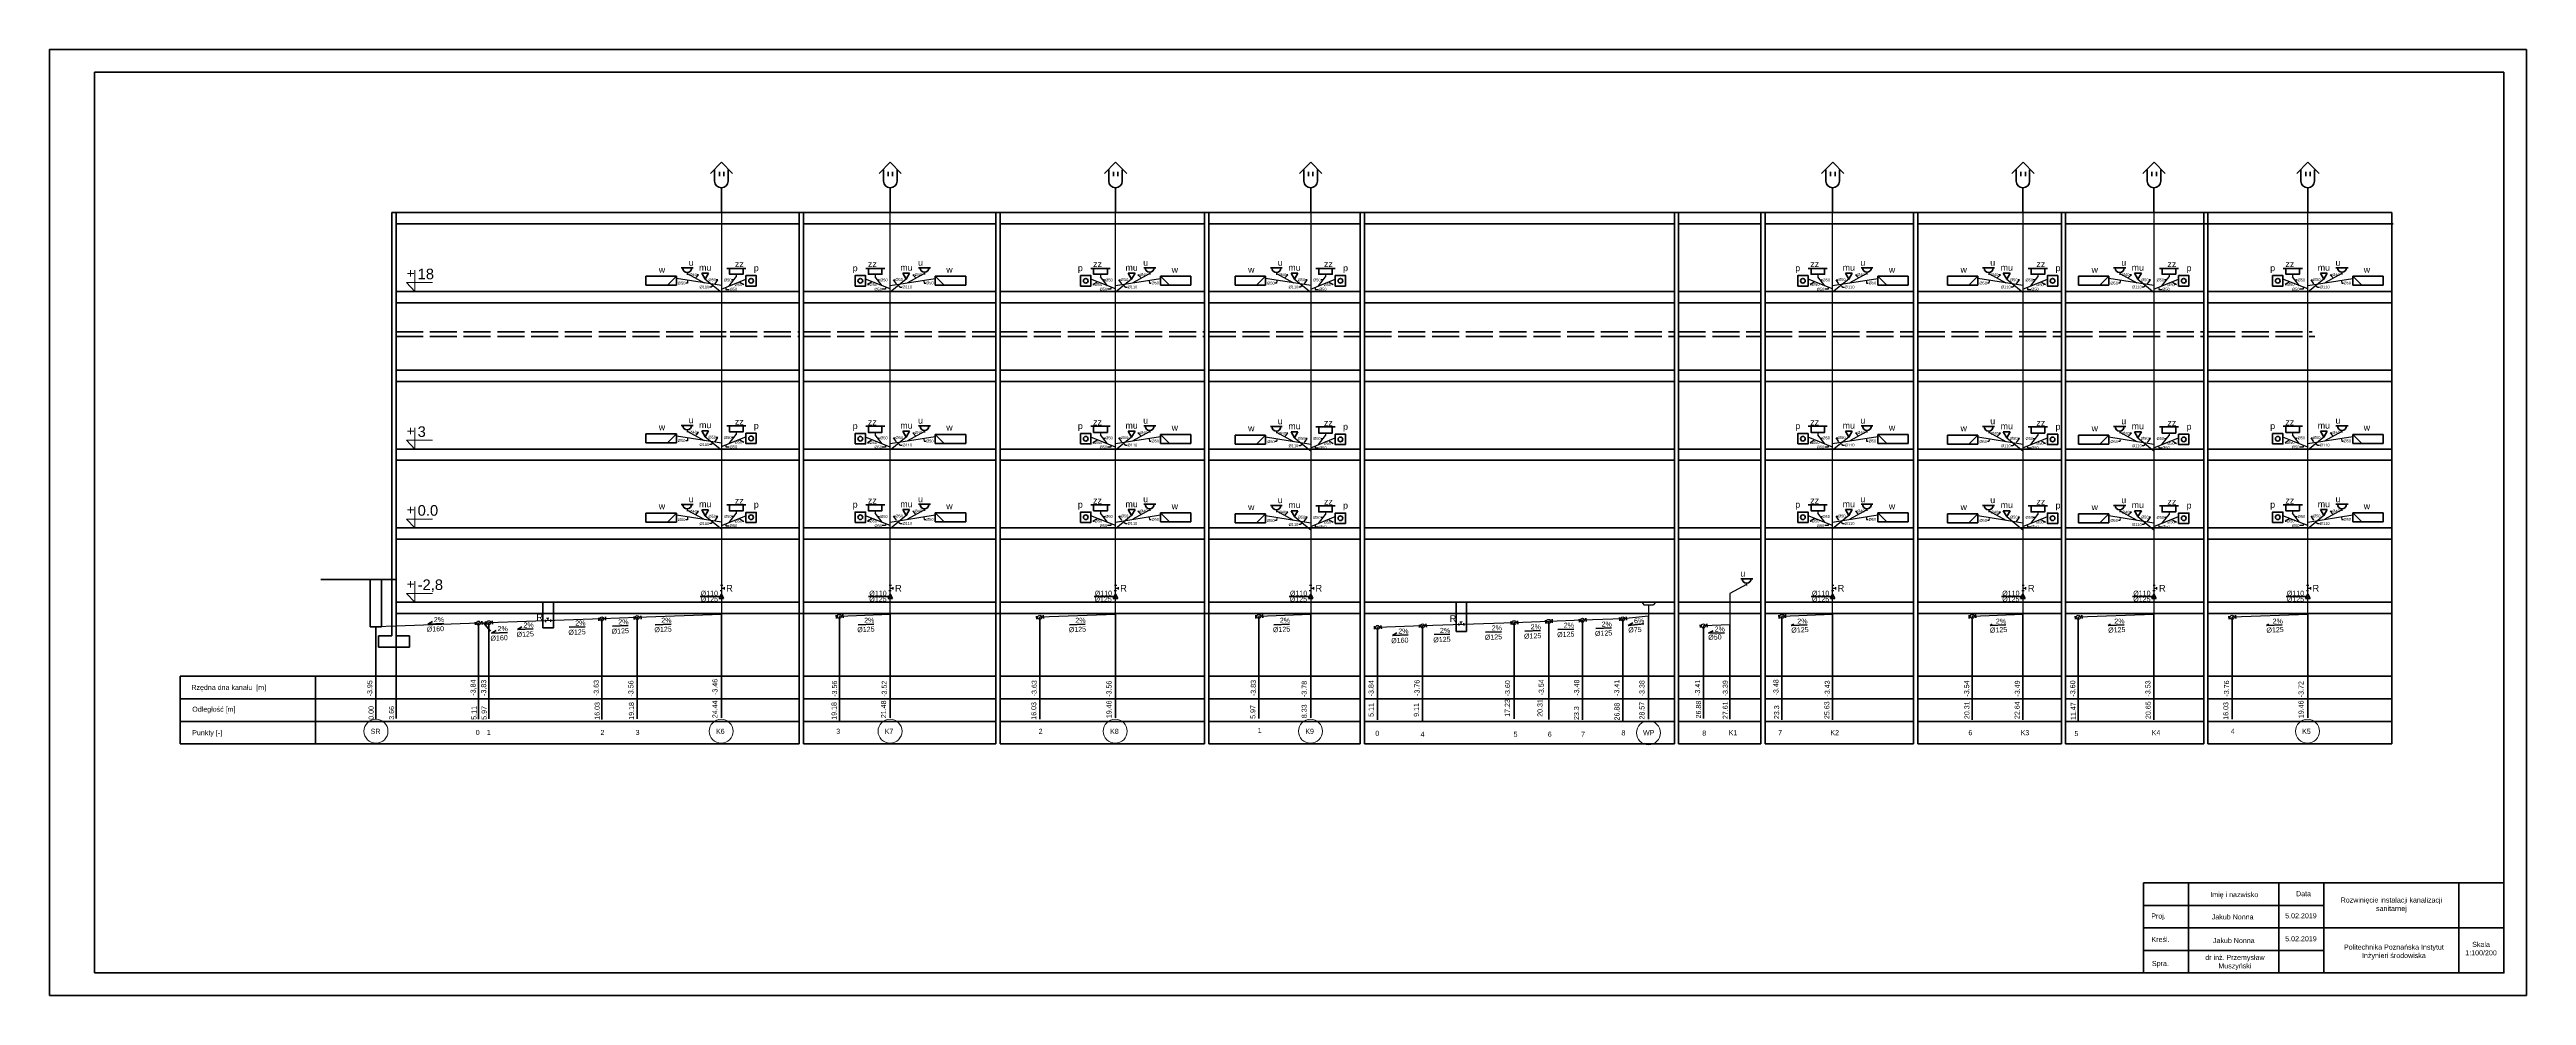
# Model space of a CAD drawing. Header units: millimetres. Extents: x 135 to 13042, y 991 to 8969.
# Drawn here: x 2171 to 3271, y 991 to 1411 of the extents above; entities that cross this region are included whole.
import ezdxf
from ezdxf import colors
from ezdxf.entities.mleader import LeaderData, LeaderLine
from ezdxf.math import Vec2, Vec3

# ---------------------------------------------------------------- set-up
doc = ezdxf.new("R2010")
doc.units = ezdxf.units.MM
doc.linetypes.add('ACAD_ISO02W100', pattern=[15, 12, -3])
doc.layers.add('kanalizacja', color=7, linetype='Continuous', true_color=0xb06239)
doc.layers.add('PDF _Geometria', color=7, linetype='Continuous')
doc.styles.add('numery działek', font='arial.ttf', dxfattribs={"height": 15})
doc.styles.get("Standard").update_dxf_attribs({"font": 'arial.ttf'})

# ---------------------------------------------------------------- blocks, each defined once
blk = doc.blocks.new('stropy linia odniesienia')
at = {"lineweight": 18}
for p, q in [((0, 21), (-19.7, 21)), ((-19.7, 21), (0, 0)), ((-17.4, 42.7), (-9.9, 42.7)), ((-9.9, 35.2), (-9.9, 50.2)), ((-9.9, 42.7), (-2.4, 42.7)), ((0, 21), (0, 50)), ((0, 0), (0, 21)), ((0, 21), (42.3, 21))]:
    blk.add_line(p, q, dxfattribs=at)

msp = doc.modelspace()

# ---------------------------------------------------------------- linework, layer by layer
at = {"linetype": 'ByBlock', "lineweight": 70}
for p, q in [((3261.2, 1401), (2191.2, 1401)), ((2191.2, 1401), (2191.2, 1001)), ((3261.2, 1001), (3261.2, 1401)), ((3161.2, 1031), (3161.2, 1041)), ((3181.2, 1021), (3181.2, 1041)), ((3181.2, 1041), (3181.2, 1001)), ((3121.2, 1031), (3161.2, 1031)), ((3121.2, 1031), (3121.2, 1021)), ((3161.2, 1031), (3181.2, 1031)), ((3161.2, 1031), (3161.2, 1001)), ((3241.2, 1031), (3241.2, 1001)), ((3121.2, 1021), (3101.2, 1021)), ((3121.2, 1021), (3121.2, 1011)), ((3121.2, 1021), (3261.2, 1021)), ((3121.2, 1011), (3101.2, 1011)), ((3121.2, 1011), (3121.2, 1001)), ((3121.2, 1011), (3181.2, 1011)), ((2191.2, 1001), (3261.2, 1001))]:
    msp.add_line(p, q, dxfattribs=at)
at = {"linetype": 'ByBlock', "lineweight": 35}
for p, q in [((2464.7, 1356), (2469.6, 1361)), ((2466.6, 1352.6), (2466.6, 1357.6)), ((2468.7, 1356.7), (2468.7, 1354.7)), ((2469.6, 1361), (2474.6, 1356)), ((2470.7, 1356.7), (2470.7, 1354.8)), ((2472.6, 1352.6), (2472.6, 1357.6)), ((2539.6, 1356), (2544.6, 1361)), ((2541.6, 1352.6), (2541.6, 1357.6)), ((2543.7, 1356.7), (2543.7, 1354.7)), ((2544.6, 1361), (2549.5, 1356)), ((2545.6, 1356.7), (2545.6, 1354.8)), ((2547.6, 1352.6), (2547.6, 1357.6)), ((2639.7, 1356), (2644.6, 1361)), ((2641.6, 1352.6), (2641.6, 1357.6)), ((2643.7, 1356.7), (2643.7, 1354.7)), ((2644.6, 1361), (2649.6, 1356)), ((2645.7, 1356.7), (2645.7, 1354.8)), ((2647.6, 1352.6), (2647.6, 1357.6)), ((2726.4, 1356), (2731.3, 1361)), ((2728.3, 1352.6), (2728.3, 1357.6)), ((2730.4, 1356.7), (2730.4, 1354.7)), ((2731.3, 1361), (2736.3, 1356)), ((2732.3, 1356.7), (2732.3, 1354.8)), ((2734.3, 1352.6), (2734.3, 1357.6)), ((2958.2, 1356), (2963.2, 1361)), ((2960.1, 1352.6), (2960.1, 1357.6)), ((2962.2, 1356.7), (2962.2, 1354.7)), ((2963.2, 1361), (2968.1, 1356)), ((2964.2, 1356.7), (2964.2, 1354.8)), ((2966.1, 1352.6), (2966.1, 1357.6)), ((3042.7, 1356), (3047.7, 1361)), ((3044.6, 1352.6), (3044.6, 1357.6)), ((3046.7, 1356.7), (3046.7, 1354.7)), ((3047.7, 1361), (3052.6, 1356)), ((3048.7, 1356.7), (3048.7, 1354.8)), ((3050.6, 1352.6), (3050.6, 1357.6)), ((3100.9, 1356), (3105.9, 1361)), ((3102.8, 1352.6), (3102.8, 1357.6)), ((3104.9, 1356.7), (3104.9, 1354.7)), ((3105.9, 1361), (3110.8, 1356)), ((3106.9, 1356.7), (3106.9, 1354.8)), ((3108.8, 1352.6), (3108.8, 1357.6)), ((3169.2, 1356), (3174.1, 1361)), ((3171.1, 1352.6), (3171.1, 1357.6)), ((3173.2, 1356.7), (3173.2, 1354.7)), ((3174.1, 1361), (3179.1, 1356)), ((3175.1, 1356.7), (3175.1, 1354.8)), ((3177.1, 1352.6), (3177.1, 1357.6)), ((2469.6, 1338.6), (2469.6, 1349.6)), ((2544.6, 1338.6), (2544.6, 1349.6)), ((2644.6, 1338.6), (2644.6, 1349.6)), ((2731.3, 1338.6), (2731.3, 1349.6)), ((2963.1, 1338.6), (2963.1, 1349.6)), ((3047.6, 1338.6), (3047.6, 1349.6)), ((3105.8, 1338.6), (3105.8, 1349.6)), ((3174.1, 1338.6), (3174.1, 1349.6)), ((2323.3, 1165.6), (2323.3, 1338.6)), ((2325.1, 1338.6), (2323.3, 1338.6)), ((2504.2, 1102.7), (2504.2, 1338.6)), ((2591.5, 1102.7), (2591.5, 1338.6)), ((2684.1, 1102.7), (2684.1, 1338.6)), ((2753.3, 1102.7), (2753.3, 1338.6)), ((2892.9, 1102.7), (2892.9, 1338.6)), ((2931.2, 1102.7), (2931.2, 1338.6)), ((2999, 1102.7), (2999, 1338.6)), ((3064.7, 1102.7), (3064.7, 1338.6)), ((3128, 1102.7), (3128, 1338.6)), ((3211.5, 1338.6), (3211.5, 1102.7)), ((3207.6, 1306.3), (3207.6, 1310.3)), ((2578.1, 1236.1), (2578.1, 1240.1)), ((2678.1, 1236.1), (2678.1, 1240.1)), ((2894.7, 1233.6), (2931.2, 1233.6)), ((2933.1, 1233.6), (2999, 1233.6)), ((2996.7, 1236.1), (2996.7, 1240.1)), ((3000.9, 1233.6), (3064.7, 1233.6)), ((3066.5, 1233.6), (3128, 1233.6)), ((3129.8, 1233.6), (3211.5, 1233.6)), ((3207.6, 1236.1), (3207.6, 1240.1)), ((2894.7, 1228.6), (2931.2, 1228.6)), ((2933.1, 1228.6), (2999, 1228.6)), ((3000.9, 1228.6), (3064.7, 1228.6)), ((3066.5, 1228.6), (3128, 1228.6)), ((3129.8, 1228.6), (3211.5, 1228.6)), ((2578.1, 1201.3), (2578.1, 1205.3)), ((2678.1, 1201.3), (2678.1, 1205.3)), ((2996.7, 1201.3), (2996.7, 1205.3)), ((3207.6, 1201.3), (3207.6, 1205.3)), ((2755.2, 1198.6), (2892.9, 1198.6)), ((2755.2, 1193.6), (2892.9, 1193.6)), ((2894.7, 1198.6), (2931.2, 1198.6)), ((2894.7, 1193.6), (2931.2, 1193.6)), ((2933.1, 1198.6), (2999, 1198.6)), ((2933.1, 1193.6), (2999, 1193.6)), ((3000.9, 1198.6), (3064.7, 1198.6)), ((3000.9, 1193.6), (3064.7, 1193.6)), ((3066.5, 1198.6), (3128, 1198.6)), ((3066.5, 1193.6), (3128, 1193.6)), ((3129.8, 1198.6), (3211.5, 1198.6)), ((3129.8, 1193.6), (3211.5, 1193.6)), ((2316.1, 1175.7), (2311.1, 1175.7)), ((2313.6, 1154.7), (2313.6, 1175.7)), ((2318.6, 1154.7), (2318.6, 1175.7)), ((2469.1, 1168.2), (2460.1, 1168.2)), ((2469.6, 1169.1), (2468.6, 1167.3)), ((2468.6, 1167.3), (2470.6, 1167.3)), ((2470.6, 1167.3), (2469.6, 1169.1)), ((2544.1, 1168.2), (2535, 1168.2)), ((2544.6, 1169.1), (2543.6, 1167.3)), ((2543.6, 1167.3), (2545.6, 1167.3)), ((2545.6, 1167.3), (2544.6, 1169.1)), ((2644.1, 1168.2), (2635.1, 1168.2)), ((2644.6, 1169.1), (2643.6, 1167.3)), ((2643.6, 1167.3), (2645.6, 1167.3)), ((2645.6, 1167.3), (2644.6, 1169.1)), ((2730.8, 1168.2), (2721.8, 1168.2)), ((2731.3, 1169.1), (2730.3, 1167.3)), ((2730.3, 1167.3), (2732.3, 1167.3)), ((2732.3, 1167.3), (2731.3, 1169.1)), ((2962.6, 1168.2), (2953.6, 1168.2)), ((2963.1, 1169.1), (2962.1, 1167.3)), ((2962.1, 1167.3), (2964.1, 1167.3)), ((2964.1, 1167.3), (2963.1, 1169.1)), ((3047.1, 1168.2), (3038.1, 1168.2)), ((3047.6, 1169.1), (3046.6, 1167.3)), ((3046.6, 1167.3), (3048.6, 1167.3)), ((3048.6, 1167.3), (3047.6, 1169.1)), ((3105.3, 1168.2), (3096.3, 1168.2)), ((3105.8, 1169.1), (3104.8, 1167.3)), ((3104.8, 1167.3), (3106.8, 1167.3)), ((3106.8, 1167.3), (3105.8, 1169.1)), ((3173.6, 1168.2), (3164.5, 1168.2)), ((3174.1, 1169.1), (3173.1, 1167.3)), ((3173.1, 1167.3), (3175.1, 1167.3)), ((3175.1, 1167.3), (3174.1, 1169.1)), ((2323.3, 1150.7), (2323.3, 1165.6)), ((2325.1, 1165.6), (2325.1, 1150.7)), ((2325.1, 1165.6), (2325.1, 1160.6)), ((2753.3, 1160.6), (2325.1, 1160.6)), ((2325.1, 1155), (2325.1, 1113.9)), ((2339.3, 1155.9), (2341.3, 1157.1)), ((2346.3, 1156.2), (2339.3, 1155.9)), ((2360.4, 1155.5), (2360.3, 1156.8)), ((2361.7, 1156.3), (2361.7, 1113.6)), ((2363.2, 1157.2), (2363.4, 1155.7)), ((2367.1, 1152.8), (2364, 1156.4)), ((2365, 1155.6), (2364.9, 1157)), ((2366.3, 1156.5), (2366.3, 1113.8)), ((2367.8, 1157.3), (2367.9, 1155.8)), ((2415.2, 1157.4), (2415.1, 1158.7)), ((2416.5, 1158.2), (2416.5, 1113.5)), ((2418.1, 1159.1), (2418.2, 1157.6)), ((2428.2, 1155.2), (2421.2, 1154.9)), ((2430.9, 1157.9), (2430.8, 1159.3)), ((2432.2, 1158.8), (2432.2, 1113.8)), ((2433.8, 1159.6), (2433.9, 1158.1)), ((2447.3, 1155.9), (2440.2, 1155.6)), ((2469.6, 1160.1), (2469.6, 1114.3)), ((2501.1, 1165.6), (2504.2, 1165.6)), ((2506, 1165.6), (2591.5, 1165.6)), ((2520.7, 1158.4), (2520.6, 1159.8)), ((2522, 1159.3), (2522, 1112.8)), ((2523.5, 1160.2), (2523.7, 1158.6)), ((2537.3, 1155.9), (2530.3, 1155.6)), ((2544.6, 1160.1), (2544.6, 1114.3)), ((2593.4, 1165.6), (2684.1, 1165.6)), ((2609.7, 1158), (2609.6, 1159.4)), ((2611, 1158.9), (2611, 1113.7)), ((2612.5, 1159.8), (2612.6, 1158.3)), ((2631.2, 1155.9), (2624.2, 1155.6)), ((2644.6, 1160.1), (2644.6, 1114.3)), ((2686, 1165.6), (2753.3, 1165.6)), ((2707, 1158.4), (2706.9, 1159.8)), ((2708.3, 1159.3), (2708.3, 1114)), ((2709.9, 1160.1), (2710, 1158.6)), ((2721.9, 1155.9), (2714.9, 1155.6)), ((2731.3, 1160.1), (2731.3, 1114.3)), ((2755.2, 1165.6), (2892.9, 1165.6)), ((2892.9, 1160.6), (2755.2, 1160.6)), ((2762.5, 1155.3), (2762.7, 1153.8)), ((2779.7, 1154.3), (2779.6, 1155.6)), ((2781, 1155.1), (2781, 1113.1)), ((2782.5, 1156), (2782.7, 1154.5)), ((2820.3, 1155.7), (2820.2, 1157.1)), ((2821.6, 1156.5), (2821.6, 1113.8)), ((2823.1, 1157.4), (2823.3, 1155.9)), ((2835.7, 1156.2), (2835.6, 1157.6)), ((2837, 1157.1), (2837, 1113.5)), ((2838.5, 1158), (2838.6, 1156.4)), ((2850.7, 1156.8), (2850.6, 1158.1)), ((2852, 1157.6), (2852, 1113.3)), ((2853.5, 1158.5), (2853.6, 1157)), ((2868.6, 1157.4), (2868.5, 1158.8)), ((2869.9, 1158.2), (2869.9, 1113)), ((2871.4, 1159.1), (2871.5, 1157.6)), ((2872.3, 1155.2), (2874.4, 1156.4)), ((2879.3, 1156), (2872.3, 1155.2)), ((2881.4, 1159.4), (2881.4, 1113.7)), ((2892.9, 1165.6), (2892.9, 1160.6)), ((2894.7, 1165.6), (2931.2, 1165.6)), ((2894.7, 1160.6), (2931.2, 1160.6)), ((2904.4, 1154.3), (2904.3, 1155.6)), ((2905.7, 1155.1), (2905.7, 1113.9)), ((2907.3, 1156), (2907.4, 1154.5)), ((2917.4, 1155.5), (2917.4, 1113.7)), ((2933.1, 1165.6), (2999, 1165.6)), ((2933.1, 1160.6), (2999, 1160.6)), ((2939.3, 1158.4), (2939.2, 1159.8)), ((2940.6, 1159.3), (2940.6, 1113.4)), ((2942.1, 1160.2), (2942.2, 1158.6)), ((2944.7, 1155.2), (2945.8, 1155.8)), ((2951.8, 1155.5), (2944.7, 1155.2)), ((2963.1, 1160.1), (2963.1, 1113.4)), ((3000.9, 1165.6), (3064.7, 1165.6)), ((3000.9, 1160.6), (3064.7, 1160.6)), ((3023.8, 1158.4), (3023.7, 1159.8)), ((3025.1, 1159.3), (3025.1, 1113.4)), ((3026.6, 1160.2), (3026.7, 1158.6)), ((3033, 1155.2), (3034, 1155.8)), ((3040, 1155.5), (3033, 1155.2)), ((3047.6, 1160.1), (3047.6, 1113.4)), ((3066.5, 1165.6), (3128, 1165.6)), ((3066.5, 1160.6), (3128, 1160.6)), ((3071, 1158.1), (3070.8, 1159.4)), ((3072.2, 1158.9), (3072.2, 1113.1)), ((3073.8, 1159.8), (3073.9, 1158.3)), ((3085.5, 1155.2), (3086.5, 1155.8)), ((3092.6, 1155.5), (3085.5, 1155.2)), ((3105.8, 1160.1), (3105.8, 1113.4)), ((3129.8, 1165.6), (3211.5, 1165.6)), ((3129.8, 1160.6), (3211.5, 1160.6)), ((3139.2, 1158), (3139, 1159.4)), ((3140.5, 1158.9), (3140.5, 1113.7)), ((3142, 1159.8), (3142.1, 1158.3)), ((3155.8, 1155.2), (3156.8, 1155.8)), ((3162.8, 1155.5), (3155.8, 1155.2)), ((3174.1, 1160.1), (3174.1, 1114.3)), ((2318.6, 1154.7), (2313.6, 1154.7)), ((2316.1, 1154.7), (2316.1, 1113.5)), ((2317.3, 1145.7), (2317.3, 1150.7)), ((2317.3, 1150.7), (2323.3, 1150.7)), ((2331.1, 1145.7), (2317.3, 1145.7)), ((2325.1, 1150.7), (2331.1, 1150.7)), ((2331.1, 1150.7), (2331.1, 1145.7)), ((2367.5, 1151.9), (2369.6, 1153.1)), ((2374.6, 1152.2), (2367.5, 1151.9)), ((2379, 1153.5), (2381, 1154.7)), ((2386, 1153.8), (2379, 1153.5)), ((2409.1, 1154.7), (2402, 1154.5)), ((2759.7, 1153.6), (2759.6, 1155)), ((2761, 1154.4), (2761, 1113.3)), ((2767.6, 1150.8), (2769.6, 1152)), ((2774.6, 1151.1), (2767.6, 1150.8)), ((2793.1, 1151.4), (2786.1, 1151.2)), ((2816.1, 1152.5), (2809, 1152.3)), ((2833.4, 1153), (2826.4, 1152.7)), ((2848.1, 1153.7), (2841, 1153.5)), ((2864.9, 1154.2), (2857.9, 1154)), ((2908, 1151.8), (2910.1, 1152.9)), ((2915.1, 1152), (2908, 1151.8)), ((2289.3, 1132.7), (2229.3, 1132.7)), ((2229.3, 1132.7), (2229.3, 1122.7)), ((2229.3, 1122.7), (2229.3, 1112.7)), ((2289.3, 1122.7), (2229.3, 1122.7)), ((2289.3, 1132.7), (2289.3, 1122.7)), ((2289.3, 1132.7), (2504.2, 1132.7)), ((2289.3, 1122.7), (2289.3, 1112.7)), ((2289.3, 1122.7), (2504.2, 1122.7)), ((2506, 1132.7), (2591.5, 1132.7)), ((2506, 1122.7), (2591.5, 1122.7)), ((2593.4, 1132.7), (2684.1, 1132.7)), ((2593.4, 1122.7), (2684.1, 1122.7)), ((2686, 1132.7), (2753.3, 1132.7)), ((2686, 1122.7), (2753.3, 1122.7)), ((2755.2, 1132.7), (2892.9, 1132.7)), ((2755.2, 1122.7), (2892.9, 1122.7)), ((2894.7, 1132.7), (2931.2, 1132.7)), ((2894.7, 1122.7), (2931.2, 1122.7)), ((2933.1, 1132.7), (2999, 1132.7)), ((2933.1, 1122.7), (2999, 1122.7)), ((3000.9, 1132.7), (3064.7, 1132.7)), ((3000.9, 1122.7), (3064.7, 1122.7)), ((3066.5, 1132.7), (3128, 1132.7)), ((3066.5, 1122.7), (3128, 1122.7)), ((3129.8, 1132.7), (3211.5, 1132.7)), ((3129.8, 1122.7), (3211.5, 1122.7)), ((2229.3, 1112.7), (2229.3, 1102.7)), ((2289.3, 1112.7), (2229.3, 1112.7)), ((2289.3, 1112.7), (2289.3, 1102.7)), ((2289.3, 1112.7), (2504.2, 1112.7)), ((2506, 1112.7), (2591.5, 1112.7)), ((2593.4, 1112.7), (2684.1, 1112.7)), ((2686, 1112.7), (2753.3, 1112.7)), ((2755.2, 1112.7), (2892.9, 1112.7)), ((2894.7, 1112.7), (2931.2, 1112.7)), ((2933.1, 1112.7), (2999, 1112.7)), ((3000.9, 1112.7), (3064.7, 1112.7)), ((3066.5, 1112.7), (3128, 1112.7)), ((3129.8, 1112.7), (3211.5, 1112.7)), ((2289.3, 1102.7), (2229.3, 1102.7)), ((2289.3, 1102.7), (2504.2, 1102.7)), ((2506, 1102.7), (2591.5, 1102.7)), ((2593.4, 1102.7), (2684.1, 1102.7)), ((2686, 1102.7), (2753.3, 1102.7)), ((2755.2, 1102.7), (2892.9, 1102.7)), ((2894.7, 1102.7), (2931.2, 1102.7)), ((2933.1, 1102.7), (2999, 1102.7)), ((3000.9, 1102.7), (3064.7, 1102.7)), ((3066.5, 1102.7), (3128, 1102.7)), ((3129.8, 1102.7), (3211.5, 1102.7))]:
    msp.add_line(p, q, dxfattribs=at)
at = {"lineweight": 35}
for p, q in [((2325.1, 1333.6), (2325.1, 1338.6)), ((2325.1, 1338.6), (3211.5, 1338.6)), ((2325.1, 1303.6), (2325.1, 1333.6)), ((2325.1, 1333.6), (2473.5, 1333.6)), ((2473.5, 1333.6), (2504.2, 1333.6)), ((2506, 1333.6), (2591.5, 1333.6)), ((2593.4, 1333.6), (2684.1, 1333.6)), ((2686, 1333.6), (2753.3, 1333.6)), ((2755.2, 1333.6), (2892.9, 1333.6)), ((2894.7, 1333.6), (2931.2, 1333.6)), ((2933.1, 1333.6), (2999, 1333.6)), ((3000.9, 1333.6), (3064.7, 1333.6)), ((3066.5, 1333.6), (3212, 1333.6)), ((2449.6, 1310.3), (2436, 1310.3)), ((2436, 1310.3), (2436, 1306.3)), ((2449.6, 1310.3), (2445.6, 1306.3)), ((2449.6, 1306.3), (2449.6, 1310.3)), ((2451.7, 1314), (2457, 1314)), ((2460.9, 1311.7), (2463.9, 1311.7)), ((2462.4, 1309.1), (2460.9, 1311.7)), ((2463.9, 1311.7), (2462.4, 1309.1)), ((2473.2, 1313.8), (2472, 1313.8)), ((2479.2, 1313.8), (2480.5, 1313.8)), ((2534.9, 1313.8), (2533.7, 1313.8)), ((2540.9, 1313.8), (2542.2, 1313.8)), ((2553.2, 1311.7), (2550.2, 1311.7)), ((2550.2, 1311.7), (2551.7, 1309.1)), ((2551.7, 1309.1), (2553.2, 1311.7)), ((2562.4, 1314.1), (2557.1, 1314.1)), ((2564.6, 1306.3), (2564.6, 1310.3)), ((2564.6, 1310.3), (2578.1, 1310.3)), ((2564.6, 1310.3), (2568.6, 1306.3)), ((2578.1, 1310.3), (2578.1, 1306.3)), ((2634.9, 1313.8), (2633.7, 1313.8)), ((2641, 1313.8), (2642.2, 1313.8)), ((2653.3, 1311.7), (2650.3, 1311.7)), ((2650.3, 1311.7), (2651.8, 1309.1)), ((2651.8, 1309.1), (2653.3, 1311.7)), ((2662.5, 1314.1), (2657.2, 1314.1)), ((2664.6, 1306.3), (2664.6, 1310.3)), ((2664.6, 1310.3), (2678.1, 1310.3)), ((2664.6, 1310.3), (2668.6, 1306.3)), ((2678.1, 1310.3), (2678.1, 1306.3)), ((2711.2, 1310.3), (2697.7, 1310.3)), ((2697.7, 1310.3), (2697.7, 1306.3)), ((2711.2, 1310.3), (2707.2, 1306.3)), ((2711.2, 1306.3), (2711.2, 1310.3)), ((2713.4, 1314), (2718.7, 1314)), ((2722.6, 1311.7), (2725.6, 1311.7)), ((2724.1, 1309.1), (2722.6, 1311.7)), ((2725.6, 1311.7), (2724.1, 1309.1)), ((2734.9, 1313.8), (2733.6, 1313.8)), ((2740.9, 1313.8), (2742.2, 1313.8)), ((2953.5, 1313.8), (2952.2, 1313.8)), ((2959.5, 1313.8), (2960.7, 1313.8)), ((2971.8, 1311.7), (2968.8, 1311.7)), ((2968.8, 1311.7), (2970.3, 1309.1)), ((2970.3, 1309.1), (2971.8, 1311.7)), ((2981, 1314.1), (2975.7, 1314.1)), ((2983.1, 1306.3), (2983.1, 1310.3)), ((2983.1, 1310.3), (2996.7, 1310.3)), ((2983.1, 1310.3), (2987.1, 1306.3)), ((2996.7, 1310.3), (2996.7, 1306.3)), ((3027.6, 1310.3), (3014.1, 1310.3)), ((3014.1, 1310.3), (3014.1, 1306.3)), ((3027.6, 1310.3), (3023.6, 1306.3)), ((3027.6, 1306.3), (3027.6, 1310.3)), ((3029.7, 1314), (3035, 1314)), ((3038.9, 1311.7), (3041.9, 1311.7)), ((3040.4, 1309.1), (3038.9, 1311.7)), ((3041.9, 1311.7), (3040.4, 1309.1)), ((3051.2, 1313.8), (3050, 1313.8)), ((3057.3, 1313.8), (3058.5, 1313.8)), ((3085.8, 1310.3), (3072.3, 1310.3)), ((3072.3, 1310.3), (3072.3, 1306.3)), ((3085.8, 1310.3), (3081.8, 1306.3)), ((3085.8, 1306.3), (3085.8, 1310.3)), ((3087.9, 1314), (3093.3, 1314)), ((3097.2, 1311.7), (3100.2, 1311.7)), ((3098.7, 1309.1), (3097.2, 1311.7)), ((3100.2, 1311.7), (3098.7, 1309.1)), ((3109.4, 1313.8), (3108.2, 1313.8)), ((3115.5, 1313.8), (3116.7, 1313.8)), ((3164.4, 1313.8), (3163.2, 1313.8)), ((3170.4, 1313.8), (3171.7, 1313.8)), ((3182.7, 1311.7), (3179.7, 1311.7)), ((3179.7, 1311.7), (3181.2, 1309.1)), ((3181.2, 1309.1), (3182.7, 1311.7)), ((3192, 1314.1), (3186.6, 1314.1)), ((3194.1, 1306.3), (3194.1, 1310.3)), ((3194.1, 1310.3), (3207.6, 1310.3)), ((3194.1, 1310.3), (3198.1, 1306.3)), ((2325.1, 1298.6), (2325.1, 1303.6)), ((2325.1, 1303.6), (2473.5, 1303.6)), ((2325.1, 1268.6), (2325.1, 1298.6)), ((2325.1, 1298.6), (2473.5, 1298.6)), ((2436, 1306.3), (2449.6, 1306.3)), ((2473.5, 1303.6), (2504.2, 1303.6)), ((2473.5, 1298.6), (2504.2, 1298.6)), ((2506, 1303.6), (2591.5, 1303.6)), ((2506, 1298.6), (2591.5, 1298.6)), ((2578.1, 1306.3), (2564.6, 1306.3)), ((2593.4, 1303.6), (2684.1, 1303.6)), ((2593.4, 1298.6), (2684.1, 1298.6)), ((2678.1, 1306.3), (2664.6, 1306.3)), ((2686, 1303.6), (2753.3, 1303.6)), ((2686, 1298.6), (2753.3, 1298.6)), ((2697.7, 1306.3), (2711.2, 1306.3)), ((2755.2, 1303.6), (2892.9, 1303.6)), ((2755.2, 1298.6), (2892.9, 1298.6)), ((2894.7, 1303.6), (2931.2, 1303.6)), ((2894.7, 1298.6), (2931.2, 1298.6)), ((2933.1, 1303.6), (2999, 1303.6)), ((2933.1, 1298.6), (2999, 1298.6)), ((2996.7, 1306.3), (2983.1, 1306.3)), ((3000.9, 1303.6), (3064.7, 1303.6)), ((3000.9, 1298.6), (3064.7, 1298.6)), ((3014.1, 1306.3), (3027.6, 1306.3)), ((3066.5, 1303.6), (3128, 1303.6)), ((3066.5, 1298.6), (3128, 1298.6)), ((3072.3, 1306.3), (3085.8, 1306.3)), ((3129.8, 1303.6), (3211.5, 1303.6)), ((3129.8, 1298.6), (3211.5, 1298.6)), ((3207.6, 1306.3), (3194.1, 1306.3)), ((2325.1, 1263.6), (2325.1, 1268.6)), ((2325.1, 1268.6), (2473.5, 1268.6)), ((2473.5, 1268.6), (2504.2, 1268.6)), ((2506, 1268.6), (2591.5, 1268.6)), ((2593.4, 1268.6), (2684.1, 1268.6)), ((2686, 1268.6), (2753.3, 1268.6)), ((2755.2, 1268.6), (2892.9, 1268.6)), ((2894.7, 1268.6), (2931.2, 1268.6)), ((2933.1, 1268.6), (2999, 1268.6)), ((3000.9, 1268.6), (3064.7, 1268.6)), ((3066.5, 1268.6), (3128, 1268.6)), ((3129.8, 1268.6), (3211.5, 1268.6)), ((2325.1, 1233.6), (2325.1, 1263.6)), ((2325.1, 1263.6), (2473.5, 1263.6)), ((2473.5, 1263.6), (2504.2, 1263.6)), ((2506, 1263.6), (2591.5, 1263.6)), ((2593.4, 1263.6), (2684.1, 1263.6)), ((2686, 1263.6), (2753.3, 1263.6)), ((2755.2, 1263.6), (2892.9, 1263.6)), ((2894.7, 1263.6), (2931.2, 1263.6)), ((2933.1, 1263.6), (2999, 1263.6)), ((3000.9, 1263.6), (3064.7, 1263.6)), ((3066.5, 1263.6), (3128, 1263.6)), ((3129.8, 1263.6), (3211.5, 1263.6)), ((2451.7, 1244.1), (2457, 1244.1)), ((2473.2, 1243.9), (2472, 1243.9)), ((2479.2, 1243.9), (2480.5, 1243.9)), ((2534.9, 1243.7), (2533.7, 1243.7)), ((2540.9, 1243.7), (2542.2, 1243.7)), ((2562.4, 1243.9), (2557.1, 1243.9)), ((2634.9, 1243.7), (2633.7, 1243.7)), ((2641, 1243.7), (2642.2, 1243.7)), ((2662.5, 1243.9), (2657.2, 1243.9)), ((2713.4, 1243.6), (2718.7, 1243.6)), ((2734.9, 1243.4), (2733.6, 1243.4)), ((2740.9, 1243.4), (2742.2, 1243.4)), ((2953.5, 1243.7), (2952.2, 1243.7)), ((2959.5, 1243.7), (2960.7, 1243.7)), ((2981, 1243.9), (2975.7, 1243.9)), ((3029.7, 1243.6), (3035, 1243.6)), ((3051.2, 1243.4), (3050, 1243.4)), ((3057.3, 1243.4), (3058.5, 1243.4)), ((3087.9, 1243.6), (3093.3, 1243.6)), ((3109.4, 1243.4), (3108.2, 1243.4)), ((3115.5, 1243.4), (3116.7, 1243.4)), ((3164.4, 1243.7), (3163.2, 1243.7)), ((3170.4, 1243.7), (3171.7, 1243.7)), ((3192, 1243.9), (3186.6, 1243.9)), ((2325.1, 1228.6), (2325.1, 1233.6)), ((2325.1, 1233.6), (2473.5, 1233.6)), ((2449.6, 1240.3), (2436, 1240.3)), ((2436, 1240.3), (2436, 1236.3)), ((2436, 1236.3), (2449.6, 1236.3)), ((2449.6, 1240.3), (2445.6, 1236.3)), ((2449.6, 1236.3), (2449.6, 1240.3)), ((2460.9, 1241.7), (2463.9, 1241.7)), ((2462.4, 1239.1), (2460.9, 1241.7)), ((2463.9, 1241.7), (2462.4, 1239.1)), ((2473.5, 1233.6), (2504.2, 1233.6)), ((2506, 1233.6), (2591.5, 1233.6)), ((2553.2, 1241.5), (2550.2, 1241.5)), ((2550.2, 1241.5), (2551.7, 1238.9)), ((2551.7, 1238.9), (2553.2, 1241.5)), ((2564.6, 1236.1), (2564.6, 1240.1)), ((2564.6, 1240.1), (2578.1, 1240.1)), ((2564.6, 1240.1), (2568.6, 1236.1)), ((2578.1, 1236.1), (2564.6, 1236.1)), ((2593.4, 1233.6), (2684.1, 1233.6)), ((2653.3, 1241.5), (2650.3, 1241.5)), ((2650.3, 1241.5), (2651.8, 1238.9)), ((2651.8, 1238.9), (2653.3, 1241.5)), ((2664.6, 1236.1), (2664.6, 1240.1)), ((2664.6, 1240.1), (2678.1, 1240.1)), ((2664.6, 1240.1), (2668.6, 1236.1)), ((2678.1, 1236.1), (2664.6, 1236.1)), ((2686, 1233.6), (2753.3, 1233.6)), ((2711.2, 1239.8), (2697.7, 1239.8)), ((2697.7, 1239.8), (2697.7, 1235.8)), ((2697.7, 1235.8), (2711.2, 1235.8)), ((2711.2, 1239.8), (2707.2, 1235.8)), ((2711.2, 1235.8), (2711.2, 1239.8)), ((2722.6, 1241.2), (2725.6, 1241.2)), ((2724.1, 1238.6), (2722.6, 1241.2)), ((2725.6, 1241.2), (2724.1, 1238.6)), ((2755.2, 1233.6), (2892.9, 1233.6)), ((2971.8, 1241.5), (2968.8, 1241.5)), ((2968.8, 1241.5), (2970.3, 1238.9)), ((2970.3, 1238.9), (2971.8, 1241.5)), ((2983.1, 1236.1), (2983.1, 1240.1)), ((2983.1, 1240.1), (2996.7, 1240.1)), ((2983.1, 1240.1), (2987.1, 1236.1)), ((2996.7, 1236.1), (2983.1, 1236.1)), ((3027.6, 1239.8), (3014.1, 1239.8)), ((3014.1, 1239.8), (3014.1, 1235.8)), ((3014.1, 1235.8), (3027.6, 1235.8)), ((3027.6, 1239.8), (3023.6, 1235.8)), ((3027.6, 1235.8), (3027.6, 1239.8)), ((3038.9, 1241.2), (3041.9, 1241.2)), ((3040.4, 1238.6), (3038.9, 1241.2)), ((3041.9, 1241.2), (3040.4, 1238.6)), ((3085.8, 1239.8), (3072.3, 1239.8)), ((3072.3, 1239.8), (3072.3, 1235.8)), ((3072.3, 1235.8), (3085.8, 1235.8)), ((3085.8, 1239.8), (3081.8, 1235.8)), ((3085.8, 1235.8), (3085.8, 1239.8)), ((3097.2, 1241.2), (3100.2, 1241.2)), ((3098.7, 1238.6), (3097.2, 1241.2)), ((3100.2, 1241.2), (3098.7, 1238.6)), ((3182.7, 1241.5), (3179.7, 1241.5)), ((3179.7, 1241.5), (3181.2, 1238.9)), ((3181.2, 1238.9), (3182.7, 1241.5)), ((3194.1, 1236.1), (3194.1, 1240.1)), ((3194.1, 1240.1), (3207.6, 1240.1)), ((3194.1, 1240.1), (3198.1, 1236.1)), ((3207.6, 1236.1), (3194.1, 1236.1)), ((2325.1, 1198.6), (2325.1, 1228.6)), ((2325.1, 1228.6), (2473.5, 1228.6)), ((2473.5, 1228.6), (2504.2, 1228.6)), ((2506, 1228.6), (2591.5, 1228.6)), ((2593.4, 1228.6), (2684.1, 1228.6)), ((2686, 1228.6), (2753.3, 1228.6)), ((2755.2, 1228.6), (2892.9, 1228.6)), ((2449.6, 1205.2), (2436, 1205.2)), ((2436, 1205.2), (2436, 1201.2)), ((2436, 1201.2), (2449.6, 1201.2)), ((2449.6, 1205.2), (2445.6, 1201.2)), ((2449.6, 1201.2), (2449.6, 1205.2)), ((2451.7, 1209), (2457, 1209)), ((2460.9, 1206.6), (2463.9, 1206.6)), ((2462.4, 1204), (2460.9, 1206.6)), ((2463.9, 1206.6), (2462.4, 1204)), ((2473.2, 1208.8), (2472, 1208.8)), ((2479.2, 1208.8), (2480.5, 1208.8)), ((2534.9, 1208.8), (2533.7, 1208.8)), ((2540.9, 1208.8), (2542.2, 1208.8)), ((2553.2, 1206.7), (2550.2, 1206.7)), ((2550.2, 1206.7), (2551.7, 1204.1)), ((2551.7, 1204.1), (2553.2, 1206.7)), ((2562.4, 1209.1), (2557.1, 1209.1)), ((2564.6, 1201.3), (2564.6, 1205.3)), ((2564.6, 1205.3), (2578.1, 1205.3)), ((2564.6, 1205.3), (2568.6, 1201.3)), ((2578.1, 1201.3), (2564.6, 1201.3)), ((2634.9, 1208.8), (2633.7, 1208.8)), ((2641, 1208.8), (2642.2, 1208.8)), ((2653.3, 1206.7), (2650.3, 1206.7)), ((2650.3, 1206.7), (2651.8, 1204.1)), ((2651.8, 1204.1), (2653.3, 1206.7)), ((2662.5, 1209.1), (2657.2, 1209.1)), ((2664.6, 1201.3), (2664.6, 1205.3)), ((2664.6, 1205.3), (2678.1, 1205.3)), ((2664.6, 1205.3), (2668.6, 1201.3)), ((2678.1, 1201.3), (2664.6, 1201.3)), ((2711.2, 1204.8), (2697.7, 1204.8)), ((2697.7, 1204.8), (2697.7, 1200.8)), ((2697.7, 1200.8), (2711.2, 1200.8)), ((2711.2, 1204.8), (2707.2, 1200.8)), ((2711.2, 1200.8), (2711.2, 1204.8)), ((2713.4, 1208.6), (2718.7, 1208.6)), ((2722.6, 1206.2), (2725.6, 1206.2)), ((2724.1, 1203.6), (2722.6, 1206.2)), ((2725.6, 1206.2), (2724.1, 1203.6)), ((2734.9, 1208.4), (2733.6, 1208.4)), ((2740.9, 1208.4), (2742.2, 1208.4)), ((2953.5, 1208.8), (2952.2, 1208.8)), ((2959.5, 1208.8), (2960.7, 1208.8)), ((2971.8, 1206.7), (2968.8, 1206.7)), ((2968.8, 1206.7), (2970.3, 1204.1)), ((2970.3, 1204.1), (2971.8, 1206.7)), ((2981, 1209.1), (2975.7, 1209.1)), ((2983.1, 1201.3), (2983.1, 1205.3)), ((2983.1, 1205.3), (2996.7, 1205.3)), ((2983.1, 1205.3), (2987.1, 1201.3)), ((2996.7, 1201.3), (2983.1, 1201.3)), ((3027.6, 1204.8), (3014.1, 1204.8)), ((3014.1, 1204.8), (3014.1, 1200.8)), ((3014.1, 1200.8), (3027.6, 1200.8)), ((3027.6, 1204.8), (3023.6, 1200.8)), ((3027.6, 1200.8), (3027.6, 1204.8)), ((3029.7, 1208.6), (3035, 1208.6)), ((3038.9, 1206.2), (3041.9, 1206.2)), ((3040.4, 1203.6), (3038.9, 1206.2)), ((3041.9, 1206.2), (3040.4, 1203.6)), ((3051.2, 1208.4), (3050, 1208.4)), ((3057.3, 1208.4), (3058.5, 1208.4)), ((3085.8, 1204.8), (3072.3, 1204.8)), ((3072.3, 1204.8), (3072.3, 1200.8)), ((3072.3, 1200.8), (3085.8, 1200.8)), ((3085.8, 1204.8), (3081.8, 1200.8)), ((3085.8, 1200.8), (3085.8, 1204.8)), ((3087.9, 1208.6), (3093.3, 1208.6)), ((3097.2, 1206.2), (3100.2, 1206.2)), ((3098.7, 1203.6), (3097.2, 1206.2)), ((3100.2, 1206.2), (3098.7, 1203.6)), ((3109.4, 1208.4), (3108.2, 1208.4)), ((3115.5, 1208.4), (3116.7, 1208.4)), ((3164.4, 1208.8), (3163.2, 1208.8)), ((3170.4, 1208.8), (3171.7, 1208.8)), ((3182.7, 1206.7), (3179.7, 1206.7)), ((3179.7, 1206.7), (3181.2, 1204.1)), ((3181.2, 1204.1), (3182.7, 1206.7)), ((3192, 1209.1), (3186.6, 1209.1)), ((3194.1, 1201.3), (3194.1, 1205.3)), ((3194.1, 1205.3), (3207.6, 1205.3)), ((3194.1, 1205.3), (3198.1, 1201.3)), ((3207.6, 1201.3), (3194.1, 1201.3)), ((2325.1, 1193.6), (2325.1, 1198.6)), ((2325.1, 1198.6), (2473.5, 1198.6)), ((2325.1, 1165.6), (2325.1, 1193.6)), ((2325.1, 1193.6), (2473.5, 1193.6)), ((2473.5, 1198.6), (2504.2, 1198.6)), ((2473.5, 1193.6), (2504.2, 1193.6)), ((2506, 1198.6), (2591.5, 1198.6)), ((2506, 1193.6), (2591.5, 1193.6)), ((2593.4, 1198.6), (2684.1, 1198.6)), ((2593.4, 1193.6), (2684.1, 1193.6)), ((2686, 1198.6), (2753.3, 1198.6)), ((2686, 1193.6), (2753.3, 1193.6)), ((2325.1, 1175.7), (2291.7, 1175.7)), ((2325.1, 1165.6), (2325.1, 1175.7)), ((2927.6, 1176), (2922.3, 1176)), ((2325.1, 1165.6), (2471.7, 1165.6)), ((2471.7, 1165.6), (2501.1, 1165.6))]:
    msp.add_line(p, q, dxfattribs=at)
at = {"linetype": 'ACAD_ISO02W100', "lineweight": 35}
for p, q in [((2325.1, 1285.7), (2471.7, 1285.7)), ((2325.1, 1283.6), (2471.7, 1283.6)), ((2473.5, 1285.7), (2504.2, 1285.7)), ((2473.5, 1283.6), (2504.2, 1283.6)), ((2506, 1285.7), (2591.5, 1285.7)), ((2506, 1283.6), (2591.5, 1283.6)), ((2593.4, 1285.7), (2684.1, 1285.7)), ((2593.4, 1283.6), (2684.1, 1283.6)), ((2686, 1285.7), (2753.3, 1285.7)), ((2686, 1283.6), (2753.3, 1283.6)), ((2755.2, 1285.7), (2892.9, 1285.7)), ((2755.2, 1283.6), (2892.9, 1283.6)), ((2894.7, 1285.7), (2931.2, 1285.7)), ((2894.7, 1283.6), (2931.2, 1283.6)), ((2933.1, 1285.7), (2999, 1285.7)), ((2933.1, 1283.6), (2999, 1283.6)), ((3000.9, 1285.7), (3064.7, 1285.7)), ((3000.9, 1283.6), (3064.7, 1283.6)), ((3066.5, 1285.7), (3128, 1285.7)), ((3066.5, 1283.6), (3128, 1283.6)), ((3129.8, 1285.7), (3176, 1285.7)), ((3129.8, 1283.6), (3177.2, 1283.6))]:
    msp.add_line(p, q, dxfattribs=at)
at = {"linetype": 'ByBlock', "lineweight": 70}
for points in [[(2171.2, 991), (2171.2, 1411), (3271.2, 1411), (3271.2, 991), (2171.2, 991)], [(3241.2, 1031), (3241.2, 1041), (3261.2, 1041), (3261.2, 1031)]]:
    msp.add_lwpolyline(points, dxfattribs=at)
at = {"lineweight": 35}
for points in [[(2506, 1102.7), (2506, 1193.6), (2506, 1198.6), (2506, 1228.6), (2506, 1233.6), (2506, 1263.6), (2506, 1268.6), (2506, 1298.6), (2506, 1303.6), (2506, 1333.6), (2506, 1338.6)], [(2593.4, 1102.7), (2593.4, 1193.6), (2593.4, 1198.6), (2593.4, 1228.6), (2593.4, 1233.6), (2593.4, 1263.6), (2593.4, 1268.6), (2593.4, 1298.6), (2593.4, 1303.6), (2593.4, 1333.6), (2593.4, 1338.6)], [(2686, 1102.7), (2686, 1193.6), (2686, 1198.6), (2686, 1228.6), (2686, 1233.6), (2686, 1263.6), (2686, 1268.6), (2686, 1298.6), (2686, 1303.6), (2686, 1333.6), (2686, 1338.6)], [(2755.2, 1102.7), (2755.2, 1193.6), (2755.2, 1198.6), (2755.2, 1228.6), (2755.2, 1233.6), (2755.2, 1263.6), (2755.2, 1268.6), (2755.2, 1298.6), (2755.2, 1303.6), (2755.2, 1333.6), (2755.2, 1338.6)], [(2894.7, 1102.7), (2894.7, 1193.6), (2894.7, 1198.6), (2894.7, 1228.6), (2894.7, 1233.6), (2894.7, 1263.6), (2894.7, 1268.6), (2894.7, 1298.6), (2894.7, 1303.6), (2894.7, 1333.6), (2894.7, 1338.6)], [(2933.1, 1102.7), (2933.1, 1193.6), (2933.1, 1198.6), (2933.1, 1228.6), (2933.1, 1233.6), (2933.1, 1263.6), (2933.1, 1268.6), (2933.1, 1298.6), (2933.1, 1303.6), (2933.1, 1333.6), (2933.1, 1338.6)], [(3000.9, 1102.7), (3000.9, 1193.6), (3000.9, 1198.6), (3000.9, 1228.6), (3000.9, 1233.6), (3000.9, 1263.6), (3000.9, 1268.6), (3000.9, 1298.6), (3000.9, 1303.6), (3000.9, 1333.6), (3000.9, 1338.6)], [(3066.5, 1102.7), (3066.5, 1193.6), (3066.5, 1198.6), (3066.5, 1228.6), (3066.5, 1233.6), (3066.5, 1263.6), (3066.5, 1268.6), (3066.5, 1298.6), (3066.5, 1303.6), (3066.5, 1333.6), (3066.5, 1338.6)], [(3129.8, 1102.7), (3129.8, 1193.6), (3129.8, 1198.6), (3129.8, 1228.6), (3129.8, 1233.6), (3129.8, 1263.6), (3129.8, 1268.6), (3129.8, 1298.6), (3129.8, 1303.6), (3129.8, 1333.6), (3129.8, 1338.6)]]:
    msp.add_lwpolyline(points, dxfattribs=at)
for points in [[(2473.2, 1313.8), (2479.2, 1313.8), (2479.2, 1311.2), (2473.2, 1311.2)], [(2485.1, 1306), (2480.5, 1306), (2480.5, 1310.6), (2485.1, 1310.6)], [(2529, 1306), (2533.6, 1306), (2533.6, 1310.6), (2529, 1310.6)], [(2540.9, 1313.8), (2534.9, 1313.8), (2534.9, 1311.2), (2540.9, 1311.2)], [(2629.1, 1306), (2633.7, 1306), (2633.7, 1310.6), (2629.1, 1310.6)], [(2641, 1313.8), (2634.9, 1313.8), (2634.9, 1311.2), (2641, 1311.2)], [(2734.9, 1313.8), (2740.9, 1313.8), (2740.9, 1311.2), (2734.9, 1311.2)], [(2746.8, 1306), (2742.2, 1306), (2742.2, 1310.6), (2746.8, 1310.6)], [(2947.6, 1306), (2952.2, 1306), (2952.2, 1310.6), (2947.6, 1310.6)], [(2959.5, 1313.8), (2953.5, 1313.8), (2953.5, 1311.2), (2959.5, 1311.2)], [(3051.2, 1313.8), (3057.3, 1313.8), (3057.3, 1311.2), (3051.2, 1311.2)], [(3063.1, 1306), (3058.5, 1306), (3058.5, 1310.6), (3063.1, 1310.6)], [(3109.4, 1313.8), (3115.5, 1313.8), (3115.5, 1311.2), (3109.4, 1311.2)], [(3121.3, 1306), (3116.7, 1306), (3116.7, 1310.6), (3121.3, 1310.6)], [(3158.5, 1306), (3163.1, 1306), (3163.1, 1310.6), (3158.5, 1310.6)], [(3170.4, 1313.8), (3164.4, 1313.8), (3164.4, 1311.2), (3170.4, 1311.2)], [(2473.2, 1243.9), (2479.2, 1243.9), (2479.2, 1241.2), (2473.2, 1241.2)], [(2540.9, 1243.7), (2534.9, 1243.7), (2534.9, 1241), (2540.9, 1241)], [(2641, 1243.7), (2634.9, 1243.7), (2634.9, 1241), (2641, 1241)], [(2734.9, 1243.4), (2740.9, 1243.4), (2740.9, 1240.7), (2734.9, 1240.7)], [(2959.5, 1243.7), (2953.5, 1243.7), (2953.5, 1241), (2959.5, 1241)], [(3051.2, 1243.4), (3057.3, 1243.4), (3057.3, 1240.7), (3051.2, 1240.7)], [(3109.4, 1243.4), (3115.5, 1243.4), (3115.5, 1240.7), (3109.4, 1240.7)], [(3170.4, 1243.7), (3164.4, 1243.7), (3164.4, 1241), (3170.4, 1241)], [(2485.1, 1236), (2480.5, 1236), (2480.5, 1240.6), (2485.1, 1240.6)], [(2529, 1235.9), (2533.6, 1235.9), (2533.6, 1240.5), (2529, 1240.5)], [(2629.1, 1235.9), (2633.7, 1235.9), (2633.7, 1240.5), (2629.1, 1240.5)], [(2746.8, 1235.6), (2742.2, 1235.6), (2742.2, 1240.2), (2746.8, 1240.2)], [(2947.6, 1235.9), (2952.2, 1235.9), (2952.2, 1240.5), (2947.6, 1240.5)], [(3063.1, 1235.6), (3058.5, 1235.6), (3058.5, 1240.2), (3063.1, 1240.2)], [(3121.3, 1235.6), (3116.7, 1235.6), (3116.7, 1240.2), (3121.3, 1240.2)], [(3158.5, 1235.9), (3163.1, 1235.9), (3163.1, 1240.5), (3158.5, 1240.5)], [(2473.2, 1208.8), (2479.2, 1208.8), (2479.2, 1206.1), (2473.2, 1206.1)], [(2485.1, 1201), (2480.5, 1201), (2480.5, 1205.5), (2485.1, 1205.5)], [(2529, 1201), (2533.6, 1201), (2533.6, 1205.6), (2529, 1205.6)], [(2540.9, 1208.8), (2534.9, 1208.8), (2534.9, 1206.2), (2540.9, 1206.2)], [(2629.1, 1201), (2633.7, 1201), (2633.7, 1205.6), (2629.1, 1205.6)], [(2641, 1208.8), (2634.9, 1208.8), (2634.9, 1206.2), (2641, 1206.2)], [(2734.9, 1208.4), (2740.9, 1208.4), (2740.9, 1205.7), (2734.9, 1205.7)], [(2746.8, 1200.6), (2742.2, 1200.6), (2742.2, 1205.2), (2746.8, 1205.2)], [(2947.6, 1201), (2952.2, 1201), (2952.2, 1205.6), (2947.6, 1205.6)], [(2959.5, 1208.8), (2953.5, 1208.8), (2953.5, 1206.2), (2959.5, 1206.2)], [(3051.2, 1208.4), (3057.3, 1208.4), (3057.3, 1205.7), (3051.2, 1205.7)], [(3063.1, 1200.6), (3058.5, 1200.6), (3058.5, 1205.2), (3063.1, 1205.2)], [(3109.4, 1208.4), (3115.5, 1208.4), (3115.5, 1205.7), (3109.4, 1205.7)], [(3121.3, 1200.6), (3116.7, 1200.6), (3116.7, 1205.2), (3121.3, 1205.2)], [(3158.5, 1201), (3163.1, 1201), (3163.1, 1205.6), (3158.5, 1205.6)], [(3170.4, 1208.8), (3164.4, 1208.8), (3164.4, 1206.2), (3170.4, 1206.2)]]:
    msp.add_lwpolyline(points, close=True, dxfattribs=at)
at = {"linetype": 'ByBlock', "lineweight": 35}
for points in [[(2390.3, 1154.2), (2395, 1154.2), (2395, 1165.6), (2390.3, 1165.6)], [(2795.9, 1152.6), (2800.5, 1152.6), (2800.5, 1165.6), (2795.9, 1165.6)]]:
    msp.add_lwpolyline(points, close=True, dxfattribs=at)
at = {"linetype": 'ByBlock', "lineweight": 70}
for points in [[(3101.2, 1041), (3261.2, 1041), (3261.2, 1001), (3101.2, 1001)], [(3101.2, 1041), (3121.2, 1041), (3121.2, 1031), (3101.2, 1031)]]:
    msp.add_lwpolyline(points, close=True, dxfattribs=at)
at = {"lineweight": 35}
for centre in [(2482.8, 1308.3), (2531.3, 1308.3), (2631.4, 1308.3), (2744.5, 1308.3), (2949.9, 1308.3), (3060.8, 1308.3), (3119, 1308.3), (3160.8, 1308.3), (2482.8, 1238.3), (2531.3, 1238.2), (2631.4, 1238.2), (2744.5, 1237.9), (2949.9, 1238.2), (3060.8, 1237.9), (3119, 1237.9), (3160.8, 1238.2), (2482.8, 1203.3), (2531.3, 1203.3), (2631.4, 1203.3), (2744.5, 1202.9), (2949.9, 1203.3), (3060.8, 1202.9), (3119, 1202.9), (3160.8, 1203.3)]:
    msp.add_circle(centre, 1.04, dxfattribs=at)
at = {"linetype": 'ByBlock', "lineweight": 35}
for centre in [(2469.6, 1352.6), (2544.6, 1352.6), (2644.6, 1352.6), (2731.3, 1352.6), (2963.1, 1352.6), (3047.6, 1352.6), (3105.8, 1352.6), (3174.1, 1352.6)]:
    msp.add_arc(centre, 3, 180, 0, dxfattribs=at)
at = {"lineweight": 35}
for centre in [(2454.4, 1314), (2559.8, 1314.1), (2659.8, 1314.1), (2716.1, 1314), (2978.3, 1314.1), (3032.4, 1314), (3090.6, 1314), (3189.3, 1314.1), (2454.4, 1244.1), (2559.8, 1243.9), (2659.8, 1243.9), (2716.1, 1243.6), (2978.3, 1243.9), (3032.4, 1243.6), (3090.6, 1243.6), (3189.3, 1243.9), (2454.4, 1209), (2559.8, 1209.1), (2659.8, 1209.1), (2716.1, 1208.6), (2978.3, 1209.1), (3032.4, 1208.6), (3090.6, 1208.6), (3189.3, 1209.1), (2924.9, 1176)]:
    msp.add_arc(centre, 2, 180, 0, dxfattribs=at)
at = {"layer": 'kanalizacja', "lineweight": 25}
for p, q in [((2469.6, 1338.6), (2469.6, 1160.1)), ((2731.3, 1338.6), (2731.3, 1160.1)), ((3047.6, 1338.6), (3047.6, 1160.1)), ((3105.8, 1338.6), (3105.8, 1160.1)), ((2469.6, 1306.2), (2449.6, 1309.4)), ((2454.4, 1312), (2454.4, 1311)), ((2454.4, 1311.5), (2461.9, 1307.4)), ((2462.4, 1309.1), (2469.6, 1303.2)), ((2469.6, 1304.6), (2480.5, 1309)), ((2473.1, 1306.1), (2476.2, 1310.1)), ((2476.2, 1311.2), (2476.2, 1310.1)), ((2544.6, 1304.7), (2533.6, 1309)), ((2537.9, 1311.2), (2537.9, 1310.1)), ((2541, 1306.1), (2537.9, 1310.1)), ((2544.6, 1306.2), (2564.6, 1309.4)), ((2551.7, 1309.1), (2544.6, 1303.2)), ((2559.8, 1311.6), (2552.2, 1307.4)), ((2559.8, 1312.1), (2559.8, 1311.1)), ((2644.6, 1304.7), (2633.7, 1309)), ((2638, 1311.2), (2638, 1310.1)), ((2641.1, 1306.1), (2638, 1310.1)), ((2644.6, 1306.2), (2664.6, 1309.4)), ((2651.8, 1309.1), (2644.6, 1303.2)), ((2659.8, 1311.6), (2652.3, 1307.4)), ((2659.8, 1312.1), (2659.8, 1311.1)), ((2731.3, 1306.2), (2711.2, 1309.4)), ((2716.1, 1312), (2716.1, 1311)), ((2716.1, 1311.5), (2723.6, 1307.4)), ((2724.1, 1309.1), (2731.3, 1303.2)), ((2731.3, 1304.6), (2742.2, 1309)), ((2734.8, 1306.1), (2737.9, 1310.1)), ((2737.9, 1311.2), (2737.9, 1310.1)), ((2963.1, 1304.7), (2952.2, 1309)), ((2956.5, 1311.2), (2956.5, 1310.1)), ((2959.6, 1306.1), (2956.5, 1310.1)), ((2963.1, 1306.2), (2983.1, 1309.4)), ((2970.3, 1309.1), (2963.1, 1303.2)), ((2978.3, 1311.6), (2970.8, 1307.4)), ((2978.3, 1312.1), (2978.3, 1311.1)), ((3047.6, 1306.2), (3027.6, 1309.4)), ((3032.4, 1312), (3032.4, 1311)), ((3032.4, 1311.5), (3040, 1307.4)), ((3040.4, 1309.1), (3047.6, 1303.2)), ((3047.6, 1304.6), (3058.5, 1309)), ((3051.1, 1306.1), (3054.2, 1310.1)), ((3054.2, 1311.2), (3054.2, 1310.1)), ((3105.8, 1306.2), (3085.8, 1309.4)), ((3090.6, 1312), (3090.6, 1311)), ((3090.6, 1311.5), (3098.2, 1307.4)), ((3098.7, 1309.1), (3105.8, 1303.2)), ((3105.8, 1304.6), (3116.7, 1309)), ((3109.3, 1306.1), (3112.5, 1310.1)), ((3112.5, 1311.2), (3112.5, 1310.1)), ((3174.1, 1304.7), (3163.1, 1309)), ((3167.4, 1311.2), (3167.4, 1310.1)), ((3170.5, 1306.1), (3167.4, 1310.1)), ((3174.1, 1306.2), (3194.1, 1309.4)), ((3181.2, 1309.1), (3174.1, 1303.2)), ((3189.3, 1311.6), (3181.7, 1307.4)), ((3189.3, 1312.1), (3189.3, 1311.1)), ((2469.6, 1236.2), (2449.6, 1239.4)), ((2454.4, 1242.1), (2454.4, 1241.1)), ((2454.4, 1241.6), (2461.9, 1237.4)), ((2462.4, 1239.1), (2469.6, 1233.2)), ((2469.6, 1234.7), (2480.5, 1239.1)), ((2473.1, 1236.1), (2476.2, 1240.1)), ((2476.2, 1241.2), (2476.2, 1240.1)), ((2544.6, 1234.5), (2533.6, 1238.9)), ((2537.9, 1241), (2537.9, 1239.9)), ((2541, 1235.9), (2537.9, 1239.9)), ((2544.6, 1236), (2564.6, 1239.2)), ((2551.7, 1238.9), (2544.6, 1233.1)), ((2559.8, 1241.4), (2552.2, 1237.3)), ((2559.8, 1241.9), (2559.8, 1240.9)), ((2644.6, 1234.5), (2633.7, 1238.9)), ((2638, 1241), (2638, 1239.9)), ((2641.1, 1235.9), (2638, 1239.9)), ((2644.6, 1236), (2664.6, 1239.2)), ((2651.8, 1238.9), (2644.6, 1233.1)), ((2659.8, 1241.4), (2652.3, 1237.3)), ((2659.8, 1241.9), (2659.8, 1240.9)), ((2731.3, 1235.7), (2711.2, 1238.9)), ((2716.1, 1241.6), (2716.1, 1240.6)), ((2716.1, 1241.1), (2723.6, 1237)), ((2724.1, 1238.6), (2731.3, 1232.8)), ((2731.3, 1234.2), (2742.2, 1238.6)), ((2734.8, 1235.6), (2737.9, 1239.6)), ((2737.9, 1240.7), (2737.9, 1239.6)), ((2963.1, 1234.5), (2952.2, 1238.9)), ((2956.5, 1241), (2956.5, 1239.9)), ((2959.6, 1235.9), (2956.5, 1239.9)), ((2963.1, 1236), (2983.1, 1239.2)), ((2970.3, 1238.9), (2963.1, 1233.1)), ((2978.3, 1241.4), (2970.8, 1237.3)), ((2978.3, 1241.9), (2978.3, 1240.9)), ((3047.6, 1235.7), (3027.6, 1238.9)), ((3032.4, 1241.6), (3032.4, 1240.6)), ((3032.4, 1241.1), (3040, 1237)), ((3040.4, 1238.6), (3047.6, 1232.8)), ((3047.6, 1234.2), (3058.5, 1238.6)), ((3051.1, 1235.6), (3054.2, 1239.6)), ((3054.2, 1240.7), (3054.2, 1239.6)), ((3105.8, 1235.7), (3085.8, 1238.9)), ((3090.6, 1241.6), (3090.6, 1240.6)), ((3090.6, 1241.1), (3098.2, 1237)), ((3098.7, 1238.6), (3105.8, 1232.8)), ((3105.8, 1234.2), (3116.7, 1238.6)), ((3109.3, 1235.6), (3112.5, 1239.6)), ((3112.5, 1240.7), (3112.5, 1239.6)), ((3174.1, 1234.5), (3163.1, 1238.9)), ((3167.4, 1241), (3167.4, 1239.9)), ((3170.5, 1235.9), (3167.4, 1239.9)), ((3174.1, 1236), (3194.1, 1239.2)), ((3181.2, 1238.9), (3174.1, 1233.1)), ((3189.3, 1241.4), (3181.7, 1237.3)), ((3189.3, 1241.9), (3189.3, 1240.9)), ((2469.6, 1201.1), (2449.6, 1204.3)), ((2454.4, 1207), (2454.4, 1206)), ((2454.4, 1206.5), (2461.9, 1202.4)), ((2462.4, 1204), (2469.6, 1198.2)), ((2469.6, 1199.6), (2480.5, 1204)), ((2473.1, 1201), (2476.2, 1205)), ((2476.2, 1206.1), (2476.2, 1205)), ((2544.6, 1199.7), (2533.6, 1204)), ((2537.9, 1206.2), (2537.9, 1205.1)), ((2541, 1201.1), (2537.9, 1205.1)), ((2544.6, 1201.2), (2564.6, 1204.4)), ((2551.7, 1204.1), (2544.6, 1198.2)), ((2559.8, 1206.6), (2552.2, 1202.4)), ((2559.8, 1207.1), (2559.8, 1206.1)), ((2644.6, 1199.7), (2633.7, 1204)), ((2638, 1206.2), (2638, 1205.1)), ((2641.1, 1201.1), (2638, 1205.1)), ((2644.6, 1201.2), (2664.6, 1204.4)), ((2651.8, 1204.1), (2644.6, 1198.2)), ((2659.8, 1206.6), (2652.3, 1202.4)), ((2659.8, 1207.1), (2659.8, 1206.1)), ((2731.3, 1200.7), (2711.2, 1203.9)), ((2716.1, 1206.6), (2716.1, 1205.6)), ((2716.1, 1206.1), (2723.6, 1202)), ((2724.1, 1203.6), (2731.3, 1197.8)), ((2731.3, 1199.2), (2742.2, 1203.6)), ((2734.8, 1200.6), (2737.9, 1204.6)), ((2737.9, 1205.7), (2737.9, 1204.6)), ((2963.1, 1199.7), (2952.2, 1204)), ((2956.5, 1206.2), (2956.5, 1205.1)), ((2959.6, 1201.1), (2956.5, 1205.1)), ((2963.1, 1201.2), (2983.1, 1204.4)), ((2970.3, 1204.1), (2963.1, 1198.2)), ((2978.3, 1206.6), (2970.8, 1202.4)), ((2978.3, 1207.1), (2978.3, 1206.1)), ((3047.6, 1200.7), (3027.6, 1203.9)), ((3032.4, 1206.6), (3032.4, 1205.6)), ((3032.4, 1206.1), (3040, 1202)), ((3040.4, 1203.6), (3047.6, 1197.8)), ((3047.6, 1199.2), (3058.5, 1203.6)), ((3051.1, 1200.6), (3054.2, 1204.6)), ((3054.2, 1205.7), (3054.2, 1204.6)), ((3105.8, 1200.7), (3085.8, 1203.9)), ((3090.6, 1206.6), (3090.6, 1205.6)), ((3090.6, 1206.1), (3098.2, 1202)), ((3098.7, 1203.6), (3105.8, 1197.8)), ((3105.8, 1199.2), (3116.7, 1203.6)), ((3109.3, 1200.6), (3112.5, 1204.6)), ((3112.5, 1205.7), (3112.5, 1204.6)), ((3174.1, 1199.7), (3163.1, 1204)), ((3167.4, 1206.2), (3167.4, 1205.1)), ((3170.5, 1201.1), (3167.4, 1205.1)), ((3174.1, 1201.2), (3194.1, 1204.4)), ((3181.2, 1204.1), (3174.1, 1198.2)), ((3189.3, 1206.6), (3181.7, 1202.4)), ((3189.3, 1207.1), (3189.3, 1206.1)), ((2924.9, 1173.5), (2917.4, 1169.4)), ((2924.9, 1174), (2924.9, 1173))]:
    msp.add_line(p, q, dxfattribs=at)
at = {"layer": 'kanalizacja', "linetype": 'ByBlock', "lineweight": 25}
for p, q in [((2544.6, 1160.1), (2544.6, 1338.6)), ((2644.6, 1160.1), (2644.6, 1338.6)), ((2963.1, 1160.1), (2963.1, 1338.6)), ((3174.1, 1160.1), (3174.1, 1338.6)), ((2470, 1170.7), (2469, 1170.7)), ((2470.2, 1173), (2469.2, 1173)), ((2469.6, 1171.8), (2470.8, 1171.8)), ((2470.8, 1172.3), (2470.8, 1171.3)), ((2545, 1170.7), (2544, 1170.7)), ((2545.1, 1173), (2544.1, 1173)), ((2544.6, 1171.8), (2545.8, 1171.8)), ((2545.8, 1172.3), (2545.8, 1171.3)), ((2645, 1170.7), (2644, 1170.7)), ((2645.2, 1173), (2644.2, 1173)), ((2644.6, 1171.8), (2645.8, 1171.8)), ((2645.8, 1172.3), (2645.8, 1171.3)), ((2731.7, 1170.7), (2730.7, 1170.7)), ((2731.8, 1173), (2730.8, 1173)), ((2731.3, 1171.8), (2732.5, 1171.8)), ((2732.5, 1172.3), (2732.5, 1171.3)), ((2917.4, 1169.4), (2917.4, 1165.6)), ((2963.6, 1170.7), (2962.6, 1170.7)), ((2963.7, 1173), (2962.7, 1173)), ((2963.1, 1171.8), (2964.3, 1171.8)), ((2964.3, 1172.3), (2964.3, 1171.3)), ((3048.1, 1170.7), (3047.1, 1170.7)), ((3048.2, 1173), (3047.2, 1173)), ((3047.6, 1171.8), (3048.8, 1171.8)), ((3048.8, 1172.3), (3048.8, 1171.3)), ((3106.3, 1170.7), (3105.3, 1170.7)), ((3106.4, 1173), (3105.4, 1173)), ((3105.8, 1171.8), (3107, 1171.8)), ((3107, 1172.3), (3107, 1171.3)), ((3174.5, 1170.7), (3173.5, 1170.7)), ((3174.6, 1173), (3173.6, 1173)), ((3174.1, 1171.8), (3175.3, 1171.8)), ((3175.3, 1172.3), (3175.3, 1171.3)), ((2325.1, 1155), (2316.1, 1154.7)), ((2361.7, 1156.3), (2325.1, 1155)), ((2366.3, 1156.5), (2361.7, 1156.3)), ((2416.5, 1158.2), (2366.3, 1156.5)), ((2391.4, 1157.8), (2391.5, 1156.8)), ((2392, 1158.5), (2393, 1158.6)), ((2392.6, 1157.4), (2392.5, 1158.6)), ((2393.7, 1157.9), (2393.7, 1156.9)), ((2432.2, 1158.8), (2416.5, 1158.2)), ((2469.6, 1160.1), (2432.2, 1158.8)), ((2544.6, 1160.1), (2522, 1159.3)), ((2644.6, 1160.1), (2611, 1158.9)), ((2731.3, 1160.1), (2708.3, 1159.3)), ((2781, 1155.1), (2761, 1154.4)), ((2821.6, 1156.5), (2781, 1155.1)), ((2797, 1156.2), (2797.1, 1155.2)), ((2797.6, 1156.9), (2798.6, 1157)), ((2798.2, 1155.7), (2798.1, 1156.9)), ((2799.2, 1156.3), (2799.3, 1155.3)), ((2837, 1157.1), (2821.6, 1156.5)), ((2852, 1157.6), (2837, 1157.1)), ((2869.9, 1158.2), (2852, 1157.6)), ((2881.4, 1159.4), (2869.9, 1158.2)), ((2878.4, 1165.6), (2884.4, 1165.6)), ((2878.4, 1165.6), (2879.2, 1164.4)), ((2879.2, 1164.4), (2883.5, 1164.4)), ((2881.4, 1164.4), (2881.4, 1159.4)), ((2884.4, 1165.6), (2883.5, 1164.4)), ((2917.4, 1155.5), (2905.7, 1155.1)), ((2917.4, 1165.6), (2917.4, 1155.5)), ((2963.1, 1160.1), (2940.6, 1159.3)), ((3047.6, 1160.1), (3025.1, 1159.3)), ((3105.8, 1160.1), (3072.2, 1158.9)), ((3174.1, 1160.1), (3140.5, 1158.9))]:
    msp.add_line(p, q, dxfattribs=at)
for centre in [(2361.7, 1156.3), (2366.3, 1156.5), (2416.5, 1158.2), (2432.2, 1158.8), (2522, 1159.3), (2611, 1158.9), (2708.3, 1159.3), (2761, 1154.4), (2781, 1155.1), (2821.6, 1156.5), (2837, 1157.1), (2852, 1157.6), (2869.9, 1158.2), (2905.7, 1155.1), (2940.6, 1159.3), (3025.1, 1159.3), (3072.2, 1158.9), (3140.5, 1158.9)]:
    msp.add_circle(centre, 0.88, dxfattribs=at)
at = {"layer": 'PDF _Geometria', "lineweight": 9}
for centre in [(2316.2, 1108.3), (2469.5, 1108.3), (2544.5, 1108.3), (2644.5, 1108.3), (2731.2, 1108.3), (2881.3, 1107.6), (3174, 1108.3)]:
    msp.add_circle(centre, 5.32, dxfattribs=at)

# ---------------------------------------------------------------- block references
at = {"lineweight": 35, "xscale": 0.1875, "yscale": 0.1875, "zscale": 0.1875}
for p in [(2333.4, 1303.6), (2333.4, 1233.6), (2333.4, 1198.6), (2333.4, 1165.6)]:
    msp.add_blockref('stropy linia odniesienia', p, dxfattribs=at)

# ---------------------------------------------------------------- texts
at = {"lineweight": 35, "char_height": 4.69, "attachment_point": 1}
for s, insert in [('18', (2334.7, 1313.7)), ('3', (2334.7, 1243.7)), ('0.0', (2334.7, 1208.7)), ('-2,8', (2334.7, 1175.7))]:
    msp.add_mtext_dynamic_manual_height_columns(s, width=69.675, gutter_width=125, heights=[0], dxfattribs=dict(at, insert=insert))
at = {"lineweight": 35, "style": 'numery działek'}
for s, width, insert, char_height, attachment_point in [('w', 28.341, (2441.8, 1314.7), 2.81, 1), ('u', 28.341, (2455.1, 1317.8), 2.81, 1), ('mu', 28.341, (2459.7, 1315.6), 2.81, 1), ('zz', 28.341, (2475.6, 1317.2), 2.81, 1), ('p', 28.341, (2484, 1315.4), 2.81, 1), ('p', 28.341, (2530.1, 1315.4), 2.81, 3), ('zz', 28.341, (2538.6, 1317.2), 2.81, 3), ('mu', 28.341, (2554.5, 1315.6), 2.81, 3), ('u', 28.341, (2559.1, 1317.8), 2.81, 3), ('w', 28.341, (2572.3, 1314.7), 2.81, 3), ('p', 28.341, (2630.1, 1315.4), 2.81, 3), ('zz', 28.341, (2638.6, 1317.2), 2.81, 3), ('mu', 28.341, (2654.5, 1315.6), 2.81, 3), ('u', 28.341, (2659.1, 1317.8), 2.81, 3), ('w', 28.341, (2672.4, 1314.7), 2.81, 3), ('w', 28.341, (2703.5, 1314.7), 2.81, 1), ('u', 28.341, (2716.7, 1317.8), 2.81, 1), ('mu', 28.341, (2721.4, 1315.6), 2.81, 1), ('zz', 28.341, (2737.2, 1317.2), 2.81, 1), ('p', 28.341, (2745.7, 1315.4), 2.81, 1), ('p', 28.341, (2948.7, 1315.4), 2.81, 3), ('zz', 28.341, (2957.1, 1317.2), 2.81, 3), ('mu', 28.341, (2973, 1315.6), 2.81, 3), ('u', 28.341, (2977.6, 1317.8), 2.81, 3), ('w', 28.341, (2990.9, 1314.7), 2.81, 3), ('w', 28.341, (3019.9, 1314.7), 2.81, 1), ('u', 28.341, (3033.1, 1317.8), 2.81, 1), ('mu', 28.341, (3037.7, 1315.6), 2.81, 1), ('zz', 28.341, (3053.6, 1317.2), 2.81, 1), ('p', 28.341, (3062.1, 1315.4), 2.81, 1), ('w', 28.341, (3078.1, 1314.7), 2.81, 1), ('u', 28.341, (3091.3, 1317.8), 2.81, 1), ('mu', 28.341, (3095.9, 1315.6), 2.81, 1), ('zz', 28.341, (3111.8, 1317.2), 2.81, 1), ('p', 28.341, (3120.3, 1315.4), 2.81, 1), ('p', 28.341, (3159.6, 1315.4), 2.81, 3), ('zz', 28.341, (3168.1, 1317.2), 2.81, 3), ('mu', 28.341, (3184, 1315.6), 2.81, 3), ('u', 28.341, (3188.6, 1317.8), 2.81, 3), ('w', 28.341, (3201.8, 1314.7), 2.81, 3), ('w', 28.341, (2441.8, 1244.8), 2.81, 1), ('u', 28.341, (2455.1, 1247.9), 2.81, 1), ('mu', 28.341, (2459.7, 1245.7), 2.81, 1), ('zz', 28.341, (2475.6, 1247.2), 2.81, 1), ('p', 28.341, (2484, 1245.4), 2.81, 1), ('p', 28.341, (2530.1, 1245.3), 2.81, 3), ('zz', 28.341, (2538.6, 1247), 2.81, 3), ('mu', 28.341, (2554.5, 1245.5), 2.81, 3), ('u', 28.341, (2559.1, 1247.7), 2.81, 3), ('w', 28.341, (2572.3, 1244.6), 2.81, 3), ('p', 28.341, (2630.1, 1245.3), 2.81, 3), ('zz', 28.341, (2638.6, 1247), 2.81, 3), ('mu', 28.341, (2654.5, 1245.5), 2.81, 3), ('u', 28.341, (2659.1, 1247.7), 2.81, 3), ('w', 28.341, (2672.4, 1244.6), 2.81, 3), ('w', 28.341, (2703.5, 1244.3), 2.81, 1), ('u', 28.341, (2716.7, 1247.4), 2.81, 1), ('mu', 28.341, (2721.4, 1245.2), 2.81, 1), ('zz', 28.341, (2737.2, 1246.7), 2.81, 1), ('p', 28.341, (2745.7, 1245), 2.81, 1), ('p', 28.341, (2948.7, 1245.3), 2.81, 3), ('zz', 28.341, (2957.1, 1247), 2.81, 3), ('mu', 28.341, (2973, 1245.5), 2.81, 3), ('u', 28.341, (2977.6, 1247.7), 2.81, 3), ('w', 28.341, (2990.9, 1244.6), 2.81, 3), ('w', 28.341, (3019.9, 1244.3), 2.81, 1), ('u', 28.341, (3033.1, 1247.4), 2.81, 1), ('mu', 28.341, (3037.7, 1245.2), 2.81, 1), ('zz', 28.341, (3053.6, 1246.7), 2.81, 1), ('p', 28.341, (3062.1, 1245), 2.81, 1), ('w', 28.341, (3078.1, 1244.3), 2.81, 1), ('u', 28.341, (3091.3, 1247.4), 2.81, 1), ('mu', 28.341, (3095.9, 1245.2), 2.81, 1), ('zz', 28.341, (3111.8, 1246.7), 2.81, 1), ('p', 28.341, (3120.3, 1245), 2.81, 1), ('p', 28.341, (3159.6, 1245.3), 2.81, 3), ('zz', 28.341, (3168.1, 1247), 2.81, 3), ('mu', 28.341, (3184, 1245.5), 2.81, 3), ('u', 28.341, (3188.6, 1247.7), 2.81, 3), ('w', 28.341, (3201.8, 1244.6), 2.81, 3), ('u', 28.341, (2455.1, 1212.8), 2.81, 1), ('zz', 28.341, (2475.6, 1212.1), 2.81, 1), ('zz', 28.341, (2538.6, 1212.2), 2.81, 3), ('mu', 28.341, (2554.5, 1210.6), 2.81, 3), ('u', 28.341, (2559.1, 1212.8), 2.81, 3), ('zz', 28.341, (2638.6, 1212.2), 2.81, 3), ('mu', 28.341, (2654.5, 1210.6), 2.81, 3), ('u', 28.341, (2659.1, 1212.8), 2.81, 3), ('u', 28.341, (2716.7, 1212.4), 2.81, 1), ('zz', 28.341, (2737.2, 1211.7), 2.81, 1), ('zz', 28.341, (2957.1, 1212.2), 2.81, 3), ('mu', 28.341, (2973, 1210.6), 2.81, 3), ('u', 28.341, (2977.6, 1212.8), 2.81, 3), ('u', 28.341, (3033.1, 1212.4), 2.81, 1), ('zz', 28.341, (3053.6, 1211.7), 2.81, 1), ('u', 28.341, (3091.3, 1212.4), 2.81, 1), ('zz', 28.341, (3111.8, 1211.7), 2.81, 1), ('zz', 28.341, (3168.1, 1212.2), 2.81, 3), ('mu', 28.341, (3184, 1210.6), 2.81, 3), ('u', 28.341, (3188.6, 1212.8), 2.81, 3), ('w', 28.341, (2441.8, 1209.7), 2.81, 1), ('mu', 28.341, (2459.7, 1210.6), 2.81, 1), ('p', 28.341, (2484, 1210.4), 2.81, 1), ('p', 28.341, (2530.1, 1210.4), 2.81, 3), ('w', 28.341, (2572.3, 1209.7), 2.81, 3), ('p', 28.341, (2630.1, 1210.4), 2.81, 3), ('w', 28.341, (2672.4, 1209.7), 2.81, 3), ('w', 28.341, (2703.5, 1209.3), 2.81, 1), ('mu', 28.341, (2721.4, 1210.2), 2.81, 1), ('p', 28.341, (2745.7, 1210), 2.81, 1), ('p', 28.341, (2948.7, 1210.4), 2.81, 3), ('w', 28.341, (2990.9, 1209.7), 2.81, 3), ('w', 28.341, (3019.9, 1209.3), 2.81, 1), ('mu', 28.341, (3037.7, 1210.2), 2.81, 1), ('p', 28.341, (3062.1, 1210), 2.81, 1), ('w', 28.341, (3078.1, 1209.3), 2.81, 1), ('mu', 28.341, (3095.9, 1210.2), 2.81, 1), ('p', 28.341, (3120.3, 1210), 2.81, 1), ('p', 28.341, (3159.6, 1210.4), 2.81, 3), ('w', 28.341, (3201.8, 1209.7), 2.81, 3), ('u', 28.341, (2924.3, 1179.8), 2.81, 3), ('%%C110', 48.708, (2460.4, 1170.7), 2.25, 1), ('%%C125', 48.708, (2460.4, 1168.1), 2.25, 1), ('%%C110', 48.708, (2535.3, 1170.7), 2.25, 1), ('%%C125', 48.708, (2535.3, 1168.1), 2.25, 1), ('%%C110', 48.708, (2635.4, 1170.7), 2.25, 1), ('%%C125', 48.708, (2635.3, 1168.1), 2.25, 1), ('%%C125', 48.708, (2722, 1168.1), 2.25, 1), ('%%C110', 48.708, (2722.1, 1170.7), 2.25, 1), ('%%C110', 48.708, (2953.9, 1170.7), 2.25, 1), ('%%C125', 48.708, (2953.9, 1168.1), 2.25, 1), ('%%C110', 48.708, (3038.4, 1170.7), 2.25, 1), ('%%C125', 48.708, (3038.4, 1168.1), 2.25, 1), ('%%C110', 48.708, (3096.6, 1170.7), 2.25, 1), ('%%C125', 48.708, (3096.6, 1168.1), 2.25, 1), ('%%C125', 48.708, (3164.8, 1168.1), 2.25, 1), ('%%C110', 48.708, (3164.8, 1170.7), 2.25, 1), ('2%', 48.708, (2341.9, 1159), 2.25, 1), ('2%', 48.708, (2370.2, 1155), 2.25, 1), ('2%', 48.708, (2381.7, 1156.6), 2.25, 1), ('2%', 48.708, (2404.7, 1157.5), 2.25, 1), ('2%', 48.708, (2423.8, 1158), 2.25, 1), ('2%', 48.708, (2442.9, 1158.7), 2.25, 1), ('2%', 48.708, (2533, 1158.7), 2.25, 1), ('2%', 48.708, (2626.8, 1158.7), 2.25, 1), ('2%', 48.708, (2717.6, 1158.7), 2.25, 1), ('2%', 48.708, (2811.7, 1155.3), 2.25, 1), ('2%', 48.708, (2829, 1155.8), 2.25, 1), ('2%', 48.708, (2843.7, 1156.5), 2.25, 1), ('2%', 48.708, (2860.5, 1157), 2.25, 1), ('6%', 48.708, (2874.9, 1158.5), 2.25, 1), ('2%', 48.708, (2947.4, 1158.3), 2.25, 1), ('2%', 48.708, (3035.6, 1158.3), 2.25, 1), ('2%', 48.708, (3088.2, 1158.3), 2.25, 1), ('2%', 48.708, (3158.5, 1158.3), 2.25, 1), ('2%', 48.708, (2770.2, 1153.9), 2.25, 1), ('2%', 48.708, (2788.7, 1154.2), 2.25, 1), ('2%', 48.708, (2910.7, 1154.8), 2.25, 1), ('Rzędna dna kanału  [m]', 48.708, (2234.2, 1128.9), 2.25, 1), ('Odległość [m]', 48.708, (2234.6, 1119.2), 2.25, 1), ('Punkty [-]', 48.708, (2234.6, 1108.8), 2.25, 1)]:
    msp.add_mtext_dynamic_manual_height_columns(s, width=width, gutter_width=75, heights=[0], dxfattribs=dict(at, insert=insert, char_height=char_height, attachment_point=attachment_point))
at = {"lineweight": 35, "char_height": 2.25, "attachment_point": 1, "style": 'numery działek'}
for s, width, insert, rotation in [('%%C160', 48.708, (2338.7, 1154.7), 2.4592), ('%%C160', 48.708, (2367, 1150.7), 2.4592), ('%%C125', 48.708, (2378.6, 1152.4), 2.4592), ('%%C125', 48.708, (2401.6, 1153.3), 2.4592), ('%%C125', 48.708, (2420.8, 1153.8), 2.4592), ('%%C125', 48.708, (2439.8, 1154.5), 2.4592), ('%%C125', 48.708, (2529.9, 1154.5), 2.4592), ('%%C125', 48.708, (2623.8, 1154.5), 2.4592), ('%%C125', 48.708, (2714.5, 1154.5), 2.4592), ('%%C160', 48.708, (2767, 1149.6), 2.4592), ('%%C125', 48.708, (2785.7, 1150), 2.4592), ('%%C125', 48.708, (2808.6, 1151.1), 2.4592), ('%%C125', 48.708, (2826, 1151.6), 2.4592), ('%%C125', 48.708, (2840.7, 1152.3), 2.4592), ('%%C125', 48.708, (2857.5, 1152.8), 2.4592), ('%%C75', 48.708, (2872.3, 1154.4), 2.4592), ('%%C50', 48.708, (2907.8, 1151.1), 2.4592), ('%%C125', 48.708, (2944.7, 1154.3), 2.4592), ('%%C125', 48.708, (3032.9, 1154.3), 2.4592), ('%%C125', 48.708, (3085.4, 1154.3), 2.4592), ('%%C125', 48.708, (3155.7, 1154.3), 2.4592), ('-3.95', 10.135, (2312.3, 1123.8), 90), ('-3,84', 10.135, (2358.2, 1124.1), 90), ('-3,83', 10.135, (2362.9, 1124), 90), ('-3.63', 10.135, (2412.9, 1123.9), 90), ('-3.56', 10.135, (2428.3, 1123.7), 90), ('-3.46', 10.135, (2465.6, 1124.4), 90), ('-3.56', 10.135, (2518.7, 1123.6), 90), ('-3.52', 10.135, (2540.8, 1123.6), 90), ('-3.63', 10.135, (2607.4, 1123.8), 90), ('-3.56', 10.135, (2640.6, 1123.6), 90), ('-3.83', 10.135, (2704.7, 1123.9), 90), ('-3.78', 10.135, (2727.3, 1123.5), 90), ('-3.84', 10.135, (2757, 1123.8), 90), ('-3.76', 10.135, (2777.4, 1124), 90), ('17.23', 10.135, (2817.5, 1114.7), 90), ('-3.60', 10.135, (2817.6, 1123.8), 90), ('20.31', 10.135, (2832, 1114.7), 90), ('-3.54', 10.135, (2832.6, 1124.2), 90), ('-3.48', 10.135, (2848.3, 1124.1), 90), ('-3.41', 10.135, (2866.1, 1124), 90), ('-3.38', 10.135, (2877.3, 1123.8), 90), ('-3.41', 10.135, (2902, 1124), 90), ('-3.39', 10.135, (2914.3, 1123.8), 90), ('-3.48', 10.135, (2936.8, 1124.2), 90), ('-3.43', 10.135, (2959.6, 1123.7), 90), ('-3.54', 10.135, (3021.5, 1123.7), 90), ('-3.49', 10.135, (3044, 1123.7), 90), ('-3.60', 10.135, (3068.6, 1123.7), 90), ('-3.53', 10.135, (3102, 1123.7), 90), ('-3.76', 10.135, (3136.9, 1123.7), 90), ('-3.72', 10.135, (3170, 1123.4), 90), ('0.00', 10.135, (2312.9, 1113.4), 90), ('3.66', 10.135, (2322, 1113.4), 90), ('5.11', 10.135, (2358.6, 1113.4), 90), ('5.97', 10.135, (2363.1, 1113.4), 90), ('16.03', 10.135, (2413.3, 1113.4), 90), ('19.18', 10.135, (2428.5, 1113.4), 90), ('24.44', 10.135, (2465.6, 1114.1), 90), ('19.18', 10.135, (2518.5, 1113.4), 90), ('21.48', 10.135, (2540.5, 1114.1), 90), ('16.03', 10.135, (2607.2, 1113.4), 90), ('19.46', 10.135, (2640.6, 1114.1), 90), ('5.97', 10.135, (2704.5, 1113.8), 90), ('8.33', 10.135, (2727.3, 1114.1), 90), ('5.11', 10.135, (2757, 1114.7), 90), ('9.11', 10.135, (2777.1, 1114.7), 90), ('23.3', 10.135, (2848.2, 1113.3), 90), ('26.88', 10.135, (2866.2, 1113.1), 90), ('28.57', 10.135, (2877.3, 1113.5), 90), ('26.88', 10.135, (2902.4, 1114), 90), ('27.61', 10.135, (2914.3, 1113.7), 90), ('23.3', 10.135, (2937.1, 1113.7), 90), ('25.63', 10.135, (2959.4, 1113.7), 90), ('20.31', 10.135, (3021.6, 1113.7), 90), ('22.64', 10.135, (3043.9, 1113.7), 90), ('11.47', 10.135, (3068.8, 1113.3), 90), ('20.65', 10.135, (3102.1, 1113.7), 90), ('16.03', 10.135, (3136.6, 1113.4), 90), ('19.46', 10.135, (3170, 1114.1), 90)]:
    msp.add_mtext_dynamic_manual_height_columns(s, width=width, gutter_width=75, heights=[0], dxfattribs=dict(at, insert=insert, rotation=rotation))
at = {"lineweight": 70, "char_height": 2.25, "attachment_point": 1, "style": 'numery działek'}
for s, heights, insert in [('Imię i nazwisko ', [0], (3130.8, 1036.9)), ('Data', [0], (3168.9, 1037.3)), ('\\pxqc;Rozwinięcie instalacji kanalizacji sanitarnej', [0], (3186.9, 1034.5)), ('Proj.', [0], (3104.6, 1027.4)), ('Jakub Nonna', [0], (3131.5, 1027)), ('5.02.2019', [0], (3164.1, 1027.5)), ('Kreśl.', [0], (3104.7, 1017)), ('Jakub Nonna', [0], (3132, 1016.5)), ('5.02.2019', [0], (3164.1, 1017.3)), ('\\pxqc;Politechnika Poznańska Instytut Inżynieri środowiska', [0], (3188, 1013.6)), ('\\pxqc;Skala\\P1:100/200', [0], (3226.7, 1014.8)), ('Spra.', [0], (3104.9, 1006.3)), ('\\pxqc;dr inż. Przemysław \\PMuszyński', [6.9], (3117.4, 1009))]:
    msp.add_mtext_dynamic_manual_height_columns(s, width=48.708, gutter_width=75, heights=heights, dxfattribs=dict(at, insert=insert))
at = {"layer": 'kanalizacja', "linetype": 'ByBlock', "lineweight": 25, "char_height": 2.95, "attachment_point": 1, "style": 'numery działek'}
for insert in [(2471.7, 1173.3), (2546.7, 1173.3), (2646.7, 1173.3), (2733.4, 1173.3), (2965.3, 1173.3), (3049.8, 1173.3), (3108, 1173.3), (3176.2, 1173.3), (2387.4, 1160.4), (2793, 1159.8)]:
    msp.add_mtext_dynamic_manual_height_columns('R', width=4.602, gutter_width=75, heights=[0], dxfattribs=dict(at, insert=insert))
at = {"layer": 'kanalizacja', "lineweight": 25, "char_height": 2.25, "attachment_point": 1, "style": 'numery działek'}
for s, insert in [('SR', (2313.8, 1109.4)), ('0', (2360.5, 1108.9)), ('1', (2365.4, 1108.9)), ('2', (2415.9, 1108.9)), ('3', (2431.5, 1108.9)), ('K6', (2467.2, 1109.4)), ('3', (2520.6, 1109.4)), ('K7', (2542.1, 1109.4)), ('2', (2610.5, 1109.4)), ('K8', (2642.2, 1109.4)), ('1', (2707.8, 1109.8)), ('K9', (2728.9, 1109.4)), ('0', (2760, 1108.5)), ('4', (2780.1, 1108.1)), ('5', (2821.4, 1108.1)), ('6', (2836.6, 1108.1)), ('7', (2851.4, 1108.1)), ('8', (2869.3, 1108.7)), ('WP', (2878.9, 1108.8)), ('8', (2905.2, 1108.6)), ('K1', (2916.9, 1108.8)), ('7', (2938.9, 1108.8)), ('K2', (2962.1, 1108.8)), ('6', (3023.4, 1108.8)), ('K3', (3046.6, 1108.8)), ('5', (3070.5, 1108.4)), ('K4', (3104.8, 1108.8)), ('4', (3139.9, 1109.4)), ('K5', (3171.6, 1109.4))]:
    msp.add_mtext_dynamic_manual_height_columns(s, width=48.708, gutter_width=75, heights=[0], dxfattribs=dict(at, insert=insert))

# ---------------------------------------------------------------- leaders
at = {"linetype": 'ACAD_ISO02W100', "lineweight": 35}
ml = msp.add_multileader_mtext('Standard', dxfattribs=at)
ml.set_content('%%C40', color=256)
ml.set_leader_properties()
ml.build(insert=Vec2(0, 0))
ml.multileader.update_dxf_attribs({"arrow_head_size": 0.337})
ctx = ml.context
ctx.base_point, ctx.char_height, ctx.arrow_head_size, ctx.landing_gap_size, ctx.plane_origin = Vec3(2455.4, 1311), 1.26, 0.337, 0.168, Vec3(2458.1, 1309.5)
ctx.text_align_type = 2
notes = []
notes.append((ctx, [(0, (1, 1, 0), (2459.5, 1311), (-1, 0), 0.673, [(0, [(2458.1, 1309.5)], 0, [])])]))
ctx.mtext.insert, ctx.mtext.alignment, ctx.mtext.flow_direction = Vec3(2458.7, 1311.7), 3, 5
ml = msp.add_multileader_mtext('Standard', dxfattribs=at)
ml.set_content('%%C50', color=256)
ml.set_leader_properties()
ml.build(insert=Vec2(0, 0))
ml.multileader.update_dxf_attribs({"arrow_head_size": 0.337})
ctx = ml.context
ctx.base_point, ctx.char_height, ctx.arrow_head_size, ctx.landing_gap_size, ctx.plane_origin = Vec3(2463.9, 1308.8), 1.26, 0.337, 0.168, Vec3(2466.6, 1306.7)
ctx.text_align_type = 2
notes.append((ctx, [(0, (1, 1, 0), (2468, 1308.8), (-1, 0), 0.673, [(0, [(2466.6, 1306.7)], 0, [])])]))
ctx.mtext.insert, ctx.mtext.alignment, ctx.mtext.flow_direction = Vec3(2467.2, 1309.4), 3, 5
ml = msp.add_multileader_mtext('Standard', dxfattribs=at)
ml.set_content('%%C50', color=256)
ml.set_leader_properties()
ml.build(insert=Vec2(0, 0))
ml.multileader.update_dxf_attribs({"arrow_head_size": 0.337})
ctx = ml.context
ctx.base_point, ctx.char_height, ctx.arrow_head_size, ctx.landing_gap_size, ctx.plane_origin = Vec3(2470.7, 1308.7), 1.26, 0.337, 0.168, Vec3(2475.1, 1308.6)
ctx.text_align_type = 2
notes.append((ctx, [(0, (1, 1, 0), (2474.9, 1308.7), (-1, 0), 0.673, [(0, [(2475.1, 1308.6)], 0, [])])]))
ctx.mtext.insert, ctx.mtext.alignment, ctx.mtext.flow_direction = Vec3(2474.1, 1309.3), 3, 5
ml = msp.add_multileader_mtext('Standard', dxfattribs=at)
ml.set_content('%%C50', color=256)
ml.set_leader_properties()
ml.build(insert=Vec2(0, 0))
ml.multileader.update_dxf_attribs({"arrow_head_size": 0.337})
ctx = ml.context
ctx.base_point, ctx.char_height, ctx.arrow_head_size, ctx.landing_gap_size, ctx.plane_origin = Vec3(2539.9, 1308.7), 1.26, 0.337, 0.168, Vec3(2539.1, 1308.6)
notes.append((ctx, [(0, (1, 1, 0), (2539.2, 1308.7), (1, 0), 0.673, [(0, [(2539.1, 1308.6)], 0, [])])]))
ctx.mtext.insert, ctx.mtext.flow_direction = Vec3(2540.1, 1309.3), 5
ml = msp.add_multileader_mtext('Standard', dxfattribs=at)
ml.set_content('%%C50', color=256)
ml.set_leader_properties()
ml.build(insert=Vec2(0, 0))
ml.multileader.update_dxf_attribs({"arrow_head_size": 0.337})
ctx = ml.context
ctx.base_point, ctx.char_height, ctx.arrow_head_size, ctx.landing_gap_size, ctx.plane_origin = Vec3(2546.8, 1308.8), 1.26, 0.337, 0.168, Vec3(2547.5, 1306.7)
notes.append((ctx, [(0, (1, 1, 0), (2546.1, 1308.8), (1, 0), 0.673, [(0, [(2547.5, 1306.7)], 0, [])])]))
ctx.mtext.insert, ctx.mtext.flow_direction = Vec3(2546.9, 1309.5), 5
ml = msp.add_multileader_mtext('Standard', dxfattribs=at)
ml.set_content('%%C40', color=256)
ml.set_leader_properties()
ml.build(insert=Vec2(0, 0))
ml.multileader.update_dxf_attribs({"arrow_head_size": 0.337})
ctx = ml.context
ctx.base_point, ctx.char_height, ctx.arrow_head_size, ctx.landing_gap_size, ctx.plane_origin = Vec3(2555.3, 1311), 1.26, 0.337, 0.168, Vec3(2556, 1309.5)
notes.append((ctx, [(0, (1, 1, 0), (2554.6, 1311), (1, 0), 0.673, [(0, [(2556, 1309.5)], 0, [])])]))
ctx.mtext.insert, ctx.mtext.flow_direction = Vec3(2555.4, 1311.7), 5
ml = msp.add_multileader_mtext('Standard', dxfattribs=at)
ml.set_content('%%C50', color=256)
ml.set_leader_properties()
ml.build(insert=Vec2(0, 0))
ml.multileader.update_dxf_attribs({"arrow_head_size": 0.337})
ctx = ml.context
ctx.base_point, ctx.char_height, ctx.arrow_head_size, ctx.landing_gap_size, ctx.plane_origin = Vec3(2640, 1308.7), 1.26, 0.337, 0.168, Vec3(2639.1, 1308.6)
notes.append((ctx, [(0, (1, 1, 0), (2639.3, 1308.7), (1, 0), 0.673, [(0, [(2639.1, 1308.6)], 0, [])])]))
ctx.mtext.insert, ctx.mtext.flow_direction = Vec3(2640.1, 1309.3), 5
ml = msp.add_multileader_mtext('Standard', dxfattribs=at)
ml.set_content('%%C50', color=256)
ml.set_leader_properties()
ml.build(insert=Vec2(0, 0))
ml.multileader.update_dxf_attribs({"arrow_head_size": 0.337})
ctx = ml.context
ctx.base_point, ctx.char_height, ctx.arrow_head_size, ctx.landing_gap_size, ctx.plane_origin = Vec3(2646.8, 1308.8), 1.26, 0.337, 0.168, Vec3(2647.6, 1306.7)
notes.append((ctx, [(0, (1, 1, 0), (2646.1, 1308.8), (1, 0), 0.673, [(0, [(2647.6, 1306.7)], 0, [])])]))
ctx.mtext.insert, ctx.mtext.flow_direction = Vec3(2647, 1309.5), 5
ml = msp.add_multileader_mtext('Standard', dxfattribs=at)
ml.set_content('%%C40', color=256)
ml.set_leader_properties()
ml.build(insert=Vec2(0, 0))
ml.multileader.update_dxf_attribs({"arrow_head_size": 0.337})
ctx = ml.context
ctx.base_point, ctx.char_height, ctx.arrow_head_size, ctx.landing_gap_size, ctx.plane_origin = Vec3(2655.3, 1311), 1.26, 0.337, 0.168, Vec3(2656.1, 1309.5)
notes.append((ctx, [(0, (1, 1, 0), (2654.6, 1311), (1, 0), 0.673, [(0, [(2656.1, 1309.5)], 0, [])])]))
ctx.mtext.insert, ctx.mtext.flow_direction = Vec3(2655.5, 1311.7), 5
ml = msp.add_multileader_mtext('Standard', dxfattribs=at)
ml.set_content('%%C40', color=256)
ml.set_leader_properties()
ml.build(insert=Vec2(0, 0))
ml.multileader.update_dxf_attribs({"arrow_head_size": 0.337})
ctx = ml.context
ctx.base_point, ctx.char_height, ctx.arrow_head_size, ctx.landing_gap_size, ctx.plane_origin = Vec3(2717, 1311), 1.26, 0.337, 0.168, Vec3(2719.8, 1309.5)
ctx.text_align_type = 2
notes.append((ctx, [(0, (1, 1, 0), (2721.2, 1311), (-1, 0), 0.673, [(0, [(2719.8, 1309.5)], 0, [])])]))
ctx.mtext.insert, ctx.mtext.alignment, ctx.mtext.flow_direction = Vec3(2720.4, 1311.7), 3, 5
ml = msp.add_multileader_mtext('Standard', dxfattribs=at)
ml.set_content('%%C50', color=256)
ml.set_leader_properties()
ml.build(insert=Vec2(0, 0))
ml.multileader.update_dxf_attribs({"arrow_head_size": 0.337})
ctx = ml.context
ctx.base_point, ctx.char_height, ctx.arrow_head_size, ctx.landing_gap_size, ctx.plane_origin = Vec3(2725.5, 1308.8), 1.26, 0.337, 0.168, Vec3(2728.3, 1306.7)
ctx.text_align_type = 2
notes.append((ctx, [(0, (1, 1, 0), (2729.7, 1308.8), (-1, 0), 0.673, [(0, [(2728.3, 1306.7)], 0, [])])]))
ctx.mtext.insert, ctx.mtext.alignment, ctx.mtext.flow_direction = Vec3(2728.9, 1309.4), 3, 5
ml = msp.add_multileader_mtext('Standard', dxfattribs=at)
ml.set_content('%%C50', color=256)
ml.set_leader_properties()
ml.build(insert=Vec2(0, 0))
ml.multileader.update_dxf_attribs({"arrow_head_size": 0.337})
ctx = ml.context
ctx.base_point, ctx.char_height, ctx.arrow_head_size, ctx.landing_gap_size, ctx.plane_origin = Vec3(2732.4, 1308.7), 1.26, 0.337, 0.168, Vec3(2736.7, 1308.6)
ctx.text_align_type = 2
notes.append((ctx, [(0, (1, 1, 0), (2736.6, 1308.7), (-1, 0), 0.673, [(0, [(2736.7, 1308.6)], 0, [])])]))
ctx.mtext.insert, ctx.mtext.alignment, ctx.mtext.flow_direction = Vec3(2735.7, 1309.3), 3, 5
ml = msp.add_multileader_mtext('Standard', dxfattribs=at)
ml.set_content('%%C50', color=256)
ml.set_leader_properties()
ml.build(insert=Vec2(0, 0))
ml.multileader.update_dxf_attribs({"arrow_head_size": 0.337})
ctx = ml.context
ctx.base_point, ctx.char_height, ctx.arrow_head_size, ctx.landing_gap_size, ctx.plane_origin = Vec3(2958.5, 1308.7), 1.26, 0.337, 0.168, Vec3(2957.6, 1308.6)
notes.append((ctx, [(0, (1, 1, 0), (2957.8, 1308.7), (1, 0), 0.673, [(0, [(2957.6, 1308.6)], 0, [])])]))
ctx.mtext.insert, ctx.mtext.flow_direction = Vec3(2958.6, 1309.3), 5
ml = msp.add_multileader_mtext('Standard', dxfattribs=at)
ml.set_content('%%C50', color=256)
ml.set_leader_properties()
ml.build(insert=Vec2(0, 0))
ml.multileader.update_dxf_attribs({"arrow_head_size": 0.337})
ctx = ml.context
ctx.base_point, ctx.char_height, ctx.arrow_head_size, ctx.landing_gap_size, ctx.plane_origin = Vec3(2965.3, 1308.8), 1.26, 0.337, 0.168, Vec3(2966.1, 1306.7)
notes.append((ctx, [(0, (1, 1, 0), (2964.7, 1308.8), (1, 0), 0.673, [(0, [(2966.1, 1306.7)], 0, [])])]))
ctx.mtext.insert, ctx.mtext.flow_direction = Vec3(2965.5, 1309.5), 5
ml = msp.add_multileader_mtext('Standard', dxfattribs=at)
ml.set_content('%%C40', color=256)
ml.set_leader_properties()
ml.build(insert=Vec2(0, 0))
ml.multileader.update_dxf_attribs({"arrow_head_size": 0.337})
ctx = ml.context
ctx.base_point, ctx.char_height, ctx.arrow_head_size, ctx.landing_gap_size, ctx.plane_origin = Vec3(2973.8, 1311), 1.26, 0.337, 0.168, Vec3(2974.6, 1309.5)
notes.append((ctx, [(0, (1, 1, 0), (2973.2, 1311), (1, 0), 0.673, [(0, [(2974.6, 1309.5)], 0, [])])]))
ctx.mtext.insert, ctx.mtext.flow_direction = Vec3(2974, 1311.7), 5
ml = msp.add_multileader_mtext('Standard', dxfattribs=at)
ml.set_content('%%C40', color=256)
ml.set_leader_properties()
ml.build(insert=Vec2(0, 0))
ml.multileader.update_dxf_attribs({"arrow_head_size": 0.337})
ctx = ml.context
ctx.base_point, ctx.char_height, ctx.arrow_head_size, ctx.landing_gap_size, ctx.plane_origin = Vec3(3033.4, 1311), 1.26, 0.337, 0.168, Vec3(3036.1, 1309.5)
ctx.text_align_type = 2
notes.append((ctx, [(0, (1, 1, 0), (3037.6, 1311), (-1, 0), 0.673, [(0, [(3036.1, 1309.5)], 0, [])])]))
ctx.mtext.insert, ctx.mtext.alignment, ctx.mtext.flow_direction = Vec3(3036.7, 1311.7), 3, 5
ml = msp.add_multileader_mtext('Standard', dxfattribs=at)
ml.set_content('%%C50', color=256)
ml.set_leader_properties()
ml.build(insert=Vec2(0, 0))
ml.multileader.update_dxf_attribs({"arrow_head_size": 0.337})
ctx = ml.context
ctx.base_point, ctx.char_height, ctx.arrow_head_size, ctx.landing_gap_size, ctx.plane_origin = Vec3(3041.9, 1308.8), 1.26, 0.337, 0.168, Vec3(3044.6, 1306.7)
ctx.text_align_type = 2
notes.append((ctx, [(0, (1, 1, 0), (3046.1, 1308.8), (-1, 0), 0.673, [(0, [(3044.6, 1306.7)], 0, [])])]))
ctx.mtext.insert, ctx.mtext.alignment, ctx.mtext.flow_direction = Vec3(3045.2, 1309.4), 3, 5
ml = msp.add_multileader_mtext('Standard', dxfattribs=at)
ml.set_content('%%C50', color=256)
ml.set_leader_properties()
ml.build(insert=Vec2(0, 0))
ml.multileader.update_dxf_attribs({"arrow_head_size": 0.337})
ctx = ml.context
ctx.base_point, ctx.char_height, ctx.arrow_head_size, ctx.landing_gap_size, ctx.plane_origin = Vec3(3048.7, 1308.7), 1.26, 0.337, 0.168, Vec3(3053.1, 1308.6)
ctx.text_align_type = 2
notes.append((ctx, [(0, (1, 1, 0), (3052.9, 1308.7), (-1, 0), 0.673, [(0, [(3053.1, 1308.6)], 0, [])])]))
ctx.mtext.insert, ctx.mtext.alignment, ctx.mtext.flow_direction = Vec3(3052.1, 1309.3), 3, 5
ml = msp.add_multileader_mtext('Standard', dxfattribs=at)
ml.set_content('%%C40', color=256)
ml.set_leader_properties()
ml.build(insert=Vec2(0, 0))
ml.multileader.update_dxf_attribs({"arrow_head_size": 0.337})
ctx = ml.context
ctx.base_point, ctx.char_height, ctx.arrow_head_size, ctx.landing_gap_size, ctx.plane_origin = Vec3(3091.6, 1311), 1.26, 0.337, 0.168, Vec3(3094.3, 1309.5)
ctx.text_align_type = 2
notes.append((ctx, [(0, (1, 1, 0), (3095.8, 1311), (-1, 0), 0.673, [(0, [(3094.3, 1309.5)], 0, [])])]))
ctx.mtext.insert, ctx.mtext.alignment, ctx.mtext.flow_direction = Vec3(3094.9, 1311.7), 3, 5
ml = msp.add_multileader_mtext('Standard', dxfattribs=at)
ml.set_content('%%C50', color=256)
ml.set_leader_properties()
ml.build(insert=Vec2(0, 0))
ml.multileader.update_dxf_attribs({"arrow_head_size": 0.337})
ctx = ml.context
ctx.base_point, ctx.char_height, ctx.arrow_head_size, ctx.landing_gap_size, ctx.plane_origin = Vec3(3100.1, 1308.8), 1.26, 0.337, 0.168, Vec3(3102.8, 1306.7)
ctx.text_align_type = 2
notes.append((ctx, [(0, (1, 1, 0), (3104.3, 1308.8), (-1, 0), 0.673, [(0, [(3102.8, 1306.7)], 0, [])])]))
ctx.mtext.insert, ctx.mtext.alignment, ctx.mtext.flow_direction = Vec3(3103.4, 1309.4), 3, 5
ml = msp.add_multileader_mtext('Standard', dxfattribs=at)
ml.set_content('%%C50', color=256)
ml.set_leader_properties()
ml.build(insert=Vec2(0, 0))
ml.multileader.update_dxf_attribs({"arrow_head_size": 0.337})
ctx = ml.context
ctx.base_point, ctx.char_height, ctx.arrow_head_size, ctx.landing_gap_size, ctx.plane_origin = Vec3(3106.9, 1308.7), 1.26, 0.337, 0.168, Vec3(3111.3, 1308.6)
ctx.text_align_type = 2
notes.append((ctx, [(0, (1, 1, 0), (3111.1, 1308.7), (-1, 0), 0.673, [(0, [(3111.3, 1308.6)], 0, [])])]))
ctx.mtext.insert, ctx.mtext.alignment, ctx.mtext.flow_direction = Vec3(3110.3, 1309.3), 3, 5
ml = msp.add_multileader_mtext('Standard', dxfattribs=at)
ml.set_content('%%C50', color=256)
ml.set_leader_properties()
ml.build(insert=Vec2(0, 0))
ml.multileader.update_dxf_attribs({"arrow_head_size": 0.337})
ctx = ml.context
ctx.base_point, ctx.char_height, ctx.arrow_head_size, ctx.landing_gap_size, ctx.plane_origin = Vec3(3169.4, 1308.7), 1.26, 0.337, 0.168, Vec3(3168.6, 1308.6)
notes.append((ctx, [(0, (1, 1, 0), (3168.8, 1308.7), (1, 0), 0.673, [(0, [(3168.6, 1308.6)], 0, [])])]))
ctx.mtext.insert, ctx.mtext.flow_direction = Vec3(3169.6, 1309.3), 5
ml = msp.add_multileader_mtext('Standard', dxfattribs=at)
ml.set_content('%%C50', color=256)
ml.set_leader_properties()
ml.build(insert=Vec2(0, 0))
ml.multileader.update_dxf_attribs({"arrow_head_size": 0.337})
ctx = ml.context
ctx.base_point, ctx.char_height, ctx.arrow_head_size, ctx.landing_gap_size, ctx.plane_origin = Vec3(3176.3, 1308.8), 1.26, 0.337, 0.168, Vec3(3177, 1306.7)
notes.append((ctx, [(0, (1, 1, 0), (3175.6, 1308.8), (1, 0), 0.673, [(0, [(3177, 1306.7)], 0, [])])]))
ctx.mtext.insert, ctx.mtext.flow_direction = Vec3(3176.4, 1309.5), 5
ml = msp.add_multileader_mtext('Standard', dxfattribs=at)
ml.set_content('%%C40', color=256)
ml.set_leader_properties()
ml.build(insert=Vec2(0, 0))
ml.multileader.update_dxf_attribs({"arrow_head_size": 0.337})
ctx = ml.context
ctx.base_point, ctx.char_height, ctx.arrow_head_size, ctx.landing_gap_size, ctx.plane_origin = Vec3(3184.8, 1311), 1.26, 0.337, 0.168, Vec3(3185.5, 1309.5)
notes.append((ctx, [(0, (1, 1, 0), (3184.1, 1311), (1, 0), 0.673, [(0, [(3185.5, 1309.5)], 0, [])])]))
ctx.mtext.insert, ctx.mtext.flow_direction = Vec3(3185, 1311.7), 5
ml = msp.add_multileader_mtext('Standard', dxfattribs=at)
ml.set_content('%%C50', color=256)
ml.set_leader_properties()
ml.build(insert=Vec2(0, 0))
ml.multileader.update_dxf_attribs({"arrow_head_size": 0.337})
ctx = ml.context
ctx.base_point, ctx.char_height, ctx.arrow_head_size, ctx.landing_gap_size, ctx.plane_origin = Vec3(2450.3, 1307.3), 1.26, 0.337, 0.168, Vec3(2454.6, 1308.6)
ctx.text_align_type = 2
notes.append((ctx, [(0, (1, 1, 0), (2454.5, 1307.3), (-1, 0), 0.673, [(0, [(2454.6, 1308.6)], 0, [])])]))
ctx.mtext.insert, ctx.mtext.alignment, ctx.mtext.flow_direction = Vec3(2453.6, 1307.9), 3, 5
ml = msp.add_multileader_mtext('Standard', dxfattribs=at)
ml.set_content('%%C110', color=256)
ml.set_leader_properties()
ml.build(insert=Vec2(0, 0))
ml.multileader.update_dxf_attribs({"arrow_head_size": 0.337})
ctx = ml.context
ctx.base_point, ctx.char_height, ctx.arrow_head_size, ctx.landing_gap_size, ctx.plane_origin = Vec3(2459.8, 1305.5), 1.26, 0.337, 0.168, Vec3(2466, 1306.1)
ctx.text_align_type = 2
notes.append((ctx, [(0, (1, 1, 0), (2465, 1305.5), (-1, 0), 0.673, [(0, [(2466, 1306.1)], 0, [])])]))
ctx.mtext.insert, ctx.mtext.alignment, ctx.mtext.flow_direction = Vec3(2464.2, 1306.2), 3, 5
ml = msp.add_multileader_mtext('Standard', dxfattribs=at)
ml.set_content('%%C50', color=256)
ml.set_leader_properties()
ml.build(insert=Vec2(0, 0))
ml.multileader.update_dxf_attribs({"arrow_head_size": 0.337})
ctx = ml.context
ctx.base_point, ctx.char_height, ctx.arrow_head_size, ctx.landing_gap_size, ctx.plane_origin = Vec3(2473.1, 1304.5), 1.26, 0.337, 0.168, Vec3(2471.6, 1305.5)
notes.append((ctx, [(1, (1, 1, 0), (2471.6, 1304.5), (1, 0), 1.46, [(0, [(2471.6, 1305.5)], 0, [])])]))
ctx.mtext.insert, ctx.mtext.flow_direction = Vec3(2473.3, 1305.2), 5
ml = msp.add_multileader_mtext('Standard', dxfattribs=at)
ml.set_content('%%C50', color=256)
ml.set_leader_properties()
ml.build(insert=Vec2(0, 0))
ml.multileader.update_dxf_attribs({"arrow_head_size": 0.337})
ctx = ml.context
ctx.base_point, ctx.char_height, ctx.arrow_head_size, ctx.landing_gap_size, ctx.plane_origin = Vec3(2475.4, 1306.6), 1.26, 0.337, 0.168, Vec3(2477.5, 1307.8)
ctx.text_align_type = 2
notes.append((ctx, [(0, (1, 1, 0), (2479.6, 1306.6), (-1, 0), 0.673, [(0, [(2477.5, 1307.8)], 0, [])])]))
ctx.mtext.insert, ctx.mtext.alignment, ctx.mtext.flow_direction = Vec3(2478.8, 1307.2), 3, 5
ml = msp.add_multileader_mtext('Standard', dxfattribs=at)
ml.set_content('%%C50', color=256)
ml.set_leader_properties()
ml.build(insert=Vec2(0, 0))
ml.multileader.update_dxf_attribs({"arrow_head_size": 0.337})
ctx = ml.context
ctx.base_point, ctx.char_height, ctx.arrow_head_size, ctx.landing_gap_size, ctx.plane_origin = Vec3(2535.2, 1306.6), 1.26, 0.337, 0.168, Vec3(2536.6, 1307.8)
notes.append((ctx, [(0, (1, 1, 0), (2534.5, 1306.6), (1, 0), 0.673, [(0, [(2536.6, 1307.8)], 0, [])])]))
ctx.mtext.insert, ctx.mtext.flow_direction = Vec3(2535.4, 1307.3), 5
ml = msp.add_multileader_mtext('Standard', dxfattribs=at)
ml.set_content('%%C50', color=256)
ml.set_leader_properties()
ml.build(insert=Vec2(0, 0))
ml.multileader.update_dxf_attribs({"arrow_head_size": 0.337})
ctx = ml.context
ctx.base_point, ctx.char_height, ctx.arrow_head_size, ctx.landing_gap_size, ctx.plane_origin = Vec3(2537.5, 1304.6), 1.26, 0.337, 0.168, Vec3(2542.5, 1305.5)
ctx.text_align_type = 2
notes.append((ctx, [(1, (1, 1, 0), (2542.5, 1304.6), (-1, 0), 1.46, [(0, [(2542.5, 1305.5)], 0, [])])]))
ctx.mtext.insert, ctx.mtext.alignment, ctx.mtext.flow_direction = Vec3(2540.9, 1305.2), 3, 5
ml = msp.add_multileader_mtext('Standard', dxfattribs=at)
ml.set_content('%%C110', color=256)
ml.set_leader_properties()
ml.build(insert=Vec2(0, 0))
ml.multileader.update_dxf_attribs({"arrow_head_size": 0.337})
ctx = ml.context
ctx.base_point, ctx.char_height, ctx.arrow_head_size, ctx.landing_gap_size, ctx.plane_origin = Vec3(2549.8, 1305.5), 1.26, 0.337, 0.168, Vec3(2548.1, 1306.1)
notes.append((ctx, [(0, (1, 1, 0), (2549.1, 1305.5), (1, 0), 0.673, [(0, [(2548.1, 1306.1)], 0, [])])]))
ctx.mtext.insert, ctx.mtext.flow_direction = Vec3(2550, 1306.2), 5
ml = msp.add_multileader_mtext('Standard', dxfattribs=at)
ml.set_content('%%C50', color=256)
ml.set_leader_properties()
ml.build(insert=Vec2(0, 0))
ml.multileader.update_dxf_attribs({"arrow_head_size": 0.337})
ctx = ml.context
ctx.base_point, ctx.char_height, ctx.arrow_head_size, ctx.landing_gap_size, ctx.plane_origin = Vec3(2560.4, 1307.3), 1.26, 0.337, 0.168, Vec3(2559.5, 1308.6)
notes.append((ctx, [(0, (1, 1, 0), (2559.7, 1307.3), (1, 0), 0.673, [(0, [(2559.5, 1308.6)], 0, [])])]))
ctx.mtext.insert, ctx.mtext.flow_direction = Vec3(2560.5, 1308), 5
ml = msp.add_multileader_mtext('Standard', dxfattribs=at)
ml.set_content('%%C50', color=256)
ml.set_leader_properties()
ml.build(insert=Vec2(0, 0))
ml.multileader.update_dxf_attribs({"arrow_head_size": 0.337})
ctx = ml.context
ctx.base_point, ctx.char_height, ctx.arrow_head_size, ctx.landing_gap_size, ctx.plane_origin = Vec3(2635.3, 1306.6), 1.26, 0.337, 0.168, Vec3(2636.7, 1307.8)
notes.append((ctx, [(0, (1, 1, 0), (2634.6, 1306.6), (1, 0), 0.673, [(0, [(2636.7, 1307.8)], 0, [])])]))
ctx.mtext.insert, ctx.mtext.flow_direction = Vec3(2635.4, 1307.3), 5
ml = msp.add_multileader_mtext('Standard', dxfattribs=at)
ml.set_content('%%C50', color=256)
ml.set_leader_properties()
ml.build(insert=Vec2(0, 0))
ml.multileader.update_dxf_attribs({"arrow_head_size": 0.337})
ctx = ml.context
ctx.base_point, ctx.char_height, ctx.arrow_head_size, ctx.landing_gap_size, ctx.plane_origin = Vec3(2637.6, 1304.6), 1.26, 0.337, 0.168, Vec3(2642.5, 1305.5)
ctx.text_align_type = 2
notes.append((ctx, [(1, (1, 1, 0), (2642.5, 1304.6), (-1, 0), 1.46, [(0, [(2642.5, 1305.5)], 0, [])])]))
ctx.mtext.insert, ctx.mtext.alignment, ctx.mtext.flow_direction = Vec3(2640.9, 1305.2), 3, 5
ml = msp.add_multileader_mtext('Standard', dxfattribs=at)
ml.set_content('%%C110', color=256)
ml.set_leader_properties()
ml.build(insert=Vec2(0, 0))
ml.multileader.update_dxf_attribs({"arrow_head_size": 0.337})
ctx = ml.context
ctx.base_point, ctx.char_height, ctx.arrow_head_size, ctx.landing_gap_size, ctx.plane_origin = Vec3(2649.9, 1305.5), 1.26, 0.337, 0.168, Vec3(2648.2, 1306.1)
notes.append((ctx, [(0, (1, 1, 0), (2649.2, 1305.5), (1, 0), 0.673, [(0, [(2648.2, 1306.1)], 0, [])])]))
ctx.mtext.insert, ctx.mtext.flow_direction = Vec3(2650, 1306.2), 5
ml = msp.add_multileader_mtext('Standard', dxfattribs=at)
ml.set_content('%%C50', color=256)
ml.set_leader_properties()
ml.build(insert=Vec2(0, 0))
ml.multileader.update_dxf_attribs({"arrow_head_size": 0.337})
ctx = ml.context
ctx.base_point, ctx.char_height, ctx.arrow_head_size, ctx.landing_gap_size, ctx.plane_origin = Vec3(2660.4, 1307.3), 1.26, 0.337, 0.168, Vec3(2659.6, 1308.6)
notes.append((ctx, [(0, (1, 1, 0), (2659.7, 1307.3), (1, 0), 0.673, [(0, [(2659.6, 1308.6)], 0, [])])]))
ctx.mtext.insert, ctx.mtext.flow_direction = Vec3(2660.6, 1308), 5
ml = msp.add_multileader_mtext('Standard', dxfattribs=at)
ml.set_content('%%C50', color=256)
ml.set_leader_properties()
ml.build(insert=Vec2(0, 0))
ml.multileader.update_dxf_attribs({"arrow_head_size": 0.337})
ctx = ml.context
ctx.base_point, ctx.char_height, ctx.arrow_head_size, ctx.landing_gap_size, ctx.plane_origin = Vec3(2712, 1307.3), 1.26, 0.337, 0.168, Vec3(2716.3, 1308.6)
ctx.text_align_type = 2
notes.append((ctx, [(0, (1, 1, 0), (2716.1, 1307.3), (-1, 0), 0.673, [(0, [(2716.3, 1308.6)], 0, [])])]))
ctx.mtext.insert, ctx.mtext.alignment, ctx.mtext.flow_direction = Vec3(2715.3, 1307.9), 3, 5
ml = msp.add_multileader_mtext('Standard', dxfattribs=at)
ml.set_content('%%C110', color=256)
ml.set_leader_properties()
ml.build(insert=Vec2(0, 0))
ml.multileader.update_dxf_attribs({"arrow_head_size": 0.337})
ctx = ml.context
ctx.base_point, ctx.char_height, ctx.arrow_head_size, ctx.landing_gap_size, ctx.plane_origin = Vec3(2721.5, 1305.5), 1.26, 0.337, 0.168, Vec3(2727.7, 1306.1)
ctx.text_align_type = 2
notes.append((ctx, [(0, (1, 1, 0), (2726.7, 1305.5), (-1, 0), 0.673, [(0, [(2727.7, 1306.1)], 0, [])])]))
ctx.mtext.insert, ctx.mtext.alignment, ctx.mtext.flow_direction = Vec3(2725.8, 1306.2), 3, 5
ml = msp.add_multileader_mtext('Standard', dxfattribs=at)
ml.set_content('%%C50', color=256)
ml.set_leader_properties()
ml.build(insert=Vec2(0, 0))
ml.multileader.update_dxf_attribs({"arrow_head_size": 0.337})
ctx = ml.context
ctx.base_point, ctx.char_height, ctx.arrow_head_size, ctx.landing_gap_size, ctx.plane_origin = Vec3(2734.8, 1304.5), 1.26, 0.337, 0.168, Vec3(2733.3, 1305.5)
notes.append((ctx, [(1, (1, 1, 0), (2733.3, 1304.5), (1, 0), 1.46, [(0, [(2733.3, 1305.5)], 0, [])])]))
ctx.mtext.insert, ctx.mtext.flow_direction = Vec3(2735, 1305.2), 5
ml = msp.add_multileader_mtext('Standard', dxfattribs=at)
ml.set_content('%%C50', color=256)
ml.set_leader_properties()
ml.build(insert=Vec2(0, 0))
ml.multileader.update_dxf_attribs({"arrow_head_size": 0.337})
ctx = ml.context
ctx.base_point, ctx.char_height, ctx.arrow_head_size, ctx.landing_gap_size, ctx.plane_origin = Vec3(2737.1, 1306.6), 1.26, 0.337, 0.168, Vec3(2739.2, 1307.8)
ctx.text_align_type = 2
notes.append((ctx, [(0, (1, 1, 0), (2741.3, 1306.6), (-1, 0), 0.673, [(0, [(2739.2, 1307.8)], 0, [])])]))
ctx.mtext.insert, ctx.mtext.alignment, ctx.mtext.flow_direction = Vec3(2740.4, 1307.2), 3, 5
ml = msp.add_multileader_mtext('Standard', dxfattribs=at)
ml.set_content('%%C50', color=256)
ml.set_leader_properties()
ml.build(insert=Vec2(0, 0))
ml.multileader.update_dxf_attribs({"arrow_head_size": 0.337})
ctx = ml.context
ctx.base_point, ctx.char_height, ctx.arrow_head_size, ctx.landing_gap_size, ctx.plane_origin = Vec3(2953.8, 1306.6), 1.26, 0.337, 0.168, Vec3(2955.2, 1307.8)
notes.append((ctx, [(0, (1, 1, 0), (2953.1, 1306.6), (1, 0), 0.673, [(0, [(2955.2, 1307.8)], 0, [])])]))
ctx.mtext.insert, ctx.mtext.flow_direction = Vec3(2953.9, 1307.3), 5
ml = msp.add_multileader_mtext('Standard', dxfattribs=at)
ml.set_content('%%C50', color=256)
ml.set_leader_properties()
ml.build(insert=Vec2(0, 0))
ml.multileader.update_dxf_attribs({"arrow_head_size": 0.337})
ctx = ml.context
ctx.base_point, ctx.char_height, ctx.arrow_head_size, ctx.landing_gap_size, ctx.plane_origin = Vec3(2956.1, 1304.6), 1.26, 0.337, 0.168, Vec3(2961.1, 1305.5)
ctx.text_align_type = 2
notes.append((ctx, [(1, (1, 1, 0), (2961.1, 1304.6), (-1, 0), 1.46, [(0, [(2961.1, 1305.5)], 0, [])])]))
ctx.mtext.insert, ctx.mtext.alignment, ctx.mtext.flow_direction = Vec3(2959.4, 1305.2), 3, 5
ml = msp.add_multileader_mtext('Standard', dxfattribs=at)
ml.set_content('%%C110', color=256)
ml.set_leader_properties()
ml.build(insert=Vec2(0, 0))
ml.multileader.update_dxf_attribs({"arrow_head_size": 0.337})
ctx = ml.context
ctx.base_point, ctx.char_height, ctx.arrow_head_size, ctx.landing_gap_size, ctx.plane_origin = Vec3(2968.4, 1305.5), 1.26, 0.337, 0.168, Vec3(2966.7, 1306.1)
notes.append((ctx, [(0, (1, 1, 0), (2967.7, 1305.5), (1, 0), 0.673, [(0, [(2966.7, 1306.1)], 0, [])])]))
ctx.mtext.insert, ctx.mtext.flow_direction = Vec3(2968.5, 1306.2), 5
ml = msp.add_multileader_mtext('Standard', dxfattribs=at)
ml.set_content('%%C50', color=256)
ml.set_leader_properties()
ml.build(insert=Vec2(0, 0))
ml.multileader.update_dxf_attribs({"arrow_head_size": 0.337})
ctx = ml.context
ctx.base_point, ctx.char_height, ctx.arrow_head_size, ctx.landing_gap_size, ctx.plane_origin = Vec3(2978.9, 1307.3), 1.26, 0.337, 0.168, Vec3(2978.1, 1308.6)
notes.append((ctx, [(0, (1, 1, 0), (2978.2, 1307.3), (1, 0), 0.673, [(0, [(2978.1, 1308.6)], 0, [])])]))
ctx.mtext.insert, ctx.mtext.flow_direction = Vec3(2979.1, 1308), 5
ml = msp.add_multileader_mtext('Standard', dxfattribs=at)
ml.set_content('%%C50', color=256)
ml.set_leader_properties()
ml.build(insert=Vec2(0, 0))
ml.multileader.update_dxf_attribs({"arrow_head_size": 0.337})
ctx = ml.context
ctx.base_point, ctx.char_height, ctx.arrow_head_size, ctx.landing_gap_size, ctx.plane_origin = Vec3(3028.3, 1307.3), 1.26, 0.337, 0.168, Vec3(3032.6, 1308.6)
ctx.text_align_type = 2
notes.append((ctx, [(0, (1, 1, 0), (3032.5, 1307.3), (-1, 0), 0.673, [(0, [(3032.6, 1308.6)], 0, [])])]))
ctx.mtext.insert, ctx.mtext.alignment, ctx.mtext.flow_direction = Vec3(3031.6, 1307.9), 3, 5
ml = msp.add_multileader_mtext('Standard', dxfattribs=at)
ml.set_content('%%C110', color=256)
ml.set_leader_properties()
ml.build(insert=Vec2(0, 0))
ml.multileader.update_dxf_attribs({"arrow_head_size": 0.337})
ctx = ml.context
ctx.base_point, ctx.char_height, ctx.arrow_head_size, ctx.landing_gap_size, ctx.plane_origin = Vec3(3037.9, 1305.5), 1.26, 0.337, 0.168, Vec3(3044, 1306.1)
ctx.text_align_type = 2
notes.append((ctx, [(0, (1, 1, 0), (3043, 1305.5), (-1, 0), 0.673, [(0, [(3044, 1306.1)], 0, [])])]))
ctx.mtext.insert, ctx.mtext.alignment, ctx.mtext.flow_direction = Vec3(3042.2, 1306.2), 3, 5
ml = msp.add_multileader_mtext('Standard', dxfattribs=at)
ml.set_content('%%C50', color=256)
ml.set_leader_properties()
ml.build(insert=Vec2(0, 0))
ml.multileader.update_dxf_attribs({"arrow_head_size": 0.337})
ctx = ml.context
ctx.base_point, ctx.char_height, ctx.arrow_head_size, ctx.landing_gap_size, ctx.plane_origin = Vec3(3051.1, 1304.5), 1.26, 0.337, 0.168, Vec3(3049.7, 1305.5)
notes.append((ctx, [(1, (1, 1, 0), (3049.7, 1304.5), (1, 0), 1.46, [(0, [(3049.7, 1305.5)], 0, [])])]))
ctx.mtext.insert, ctx.mtext.flow_direction = Vec3(3051.3, 1305.2), 5
ml = msp.add_multileader_mtext('Standard', dxfattribs=at)
ml.set_content('%%C50', color=256)
ml.set_leader_properties()
ml.build(insert=Vec2(0, 0))
ml.multileader.update_dxf_attribs({"arrow_head_size": 0.337})
ctx = ml.context
ctx.base_point, ctx.char_height, ctx.arrow_head_size, ctx.landing_gap_size, ctx.plane_origin = Vec3(3053.4, 1306.6), 1.26, 0.337, 0.168, Vec3(3055.5, 1307.8)
ctx.text_align_type = 2
notes.append((ctx, [(0, (1, 1, 0), (3057.6, 1306.6), (-1, 0), 0.673, [(0, [(3055.5, 1307.8)], 0, [])])]))
ctx.mtext.insert, ctx.mtext.alignment, ctx.mtext.flow_direction = Vec3(3056.8, 1307.2), 3, 5
ml = msp.add_multileader_mtext('Standard', dxfattribs=at)
ml.set_content('%%C50', color=256)
ml.set_leader_properties()
ml.build(insert=Vec2(0, 0))
ml.multileader.update_dxf_attribs({"arrow_head_size": 0.337})
ctx = ml.context
ctx.base_point, ctx.char_height, ctx.arrow_head_size, ctx.landing_gap_size, ctx.plane_origin = Vec3(3086.5, 1307.3), 1.26, 0.337, 0.168, Vec3(3090.9, 1308.6)
ctx.text_align_type = 2
notes.append((ctx, [(0, (1, 1, 0), (3090.7, 1307.3), (-1, 0), 0.673, [(0, [(3090.9, 1308.6)], 0, [])])]))
ctx.mtext.insert, ctx.mtext.alignment, ctx.mtext.flow_direction = Vec3(3089.8, 1307.9), 3, 5
ml = msp.add_multileader_mtext('Standard', dxfattribs=at)
ml.set_content('%%C110', color=256)
ml.set_leader_properties()
ml.build(insert=Vec2(0, 0))
ml.multileader.update_dxf_attribs({"arrow_head_size": 0.337})
ctx = ml.context
ctx.base_point, ctx.char_height, ctx.arrow_head_size, ctx.landing_gap_size, ctx.plane_origin = Vec3(3096.1, 1305.5), 1.26, 0.337, 0.168, Vec3(3102.2, 1306.1)
ctx.text_align_type = 2
notes.append((ctx, [(0, (1, 1, 0), (3101.2, 1305.5), (-1, 0), 0.673, [(0, [(3102.2, 1306.1)], 0, [])])]))
ctx.mtext.insert, ctx.mtext.alignment, ctx.mtext.flow_direction = Vec3(3100.4, 1306.2), 3, 5
ml = msp.add_multileader_mtext('Standard', dxfattribs=at)
ml.set_content('%%C50', color=256)
ml.set_leader_properties()
ml.build(insert=Vec2(0, 0))
ml.multileader.update_dxf_attribs({"arrow_head_size": 0.337})
ctx = ml.context
ctx.base_point, ctx.char_height, ctx.arrow_head_size, ctx.landing_gap_size, ctx.plane_origin = Vec3(3109.3, 1304.5), 1.26, 0.337, 0.168, Vec3(3107.9, 1305.5)
notes.append((ctx, [(1, (1, 1, 0), (3107.9, 1304.5), (1, 0), 1.46, [(0, [(3107.9, 1305.5)], 0, [])])]))
ctx.mtext.insert, ctx.mtext.flow_direction = Vec3(3109.5, 1305.2), 5
ml = msp.add_multileader_mtext('Standard', dxfattribs=at)
ml.set_content('%%C50', color=256)
ml.set_leader_properties()
ml.build(insert=Vec2(0, 0))
ml.multileader.update_dxf_attribs({"arrow_head_size": 0.337})
ctx = ml.context
ctx.base_point, ctx.char_height, ctx.arrow_head_size, ctx.landing_gap_size, ctx.plane_origin = Vec3(3111.6, 1306.6), 1.26, 0.337, 0.168, Vec3(3113.7, 1307.8)
ctx.text_align_type = 2
notes.append((ctx, [(0, (1, 1, 0), (3115.8, 1306.6), (-1, 0), 0.673, [(0, [(3113.7, 1307.8)], 0, [])])]))
ctx.mtext.insert, ctx.mtext.alignment, ctx.mtext.flow_direction = Vec3(3115, 1307.2), 3, 5
ml = msp.add_multileader_mtext('Standard', dxfattribs=at)
ml.set_content('%%C50', color=256)
ml.set_leader_properties()
ml.build(insert=Vec2(0, 0))
ml.multileader.update_dxf_attribs({"arrow_head_size": 0.337})
ctx = ml.context
ctx.base_point, ctx.char_height, ctx.arrow_head_size, ctx.landing_gap_size, ctx.plane_origin = Vec3(3164.7, 1306.6), 1.26, 0.337, 0.168, Vec3(3166.2, 1307.8)
notes.append((ctx, [(0, (1, 1, 0), (3164, 1306.6), (1, 0), 0.673, [(0, [(3166.2, 1307.8)], 0, [])])]))
ctx.mtext.insert, ctx.mtext.flow_direction = Vec3(3164.9, 1307.3), 5
ml = msp.add_multileader_mtext('Standard', dxfattribs=at)
ml.set_content('%%C50', color=256)
ml.set_leader_properties()
ml.build(insert=Vec2(0, 0))
ml.multileader.update_dxf_attribs({"arrow_head_size": 0.337})
ctx = ml.context
ctx.base_point, ctx.char_height, ctx.arrow_head_size, ctx.landing_gap_size, ctx.plane_origin = Vec3(3167, 1304.6), 1.26, 0.337, 0.168, Vec3(3172, 1305.5)
ctx.text_align_type = 2
notes.append((ctx, [(1, (1, 1, 0), (3172, 1304.6), (-1, 0), 1.46, [(0, [(3172, 1305.5)], 0, [])])]))
ctx.mtext.insert, ctx.mtext.alignment, ctx.mtext.flow_direction = Vec3(3170.4, 1305.2), 3, 5
ml = msp.add_multileader_mtext('Standard', dxfattribs=at)
ml.set_content('%%C110', color=256)
ml.set_leader_properties()
ml.build(insert=Vec2(0, 0))
ml.multileader.update_dxf_attribs({"arrow_head_size": 0.337})
ctx = ml.context
ctx.base_point, ctx.char_height, ctx.arrow_head_size, ctx.landing_gap_size, ctx.plane_origin = Vec3(3179.3, 1305.5), 1.26, 0.337, 0.168, Vec3(3177.6, 1306.1)
notes.append((ctx, [(0, (1, 1, 0), (3178.6, 1305.5), (1, 0), 0.673, [(0, [(3177.6, 1306.1)], 0, [])])]))
ctx.mtext.insert, ctx.mtext.flow_direction = Vec3(3179.5, 1306.2), 5
ml = msp.add_multileader_mtext('Standard', dxfattribs=at)
ml.set_content('%%C50', color=256)
ml.set_leader_properties()
ml.build(insert=Vec2(0, 0))
ml.multileader.update_dxf_attribs({"arrow_head_size": 0.337})
ctx = ml.context
ctx.base_point, ctx.char_height, ctx.arrow_head_size, ctx.landing_gap_size, ctx.plane_origin = Vec3(3189.9, 1307.3), 1.26, 0.337, 0.168, Vec3(3189, 1308.6)
notes.append((ctx, [(0, (1, 1, 0), (3189.2, 1307.3), (1, 0), 0.673, [(0, [(3189, 1308.6)], 0, [])])]))
ctx.mtext.insert, ctx.mtext.flow_direction = Vec3(3190, 1308), 5
ml = msp.add_multileader_mtext('Standard', dxfattribs=at)
ml.set_content('%%C50', color=256)
ml.set_leader_properties()
ml.build(insert=Vec2(0, 0))
ml.multileader.update_dxf_attribs({"arrow_head_size": 0.337})
ctx = ml.context
ctx.base_point, ctx.char_height, ctx.arrow_head_size, ctx.landing_gap_size, ctx.plane_origin = Vec3(2450.3, 1237.3), 1.26, 0.337, 0.168, Vec3(2454.6, 1238.6)
ctx.text_align_type = 2
notes.append((ctx, [(0, (1, 1, 0), (2454.5, 1237.3), (-1, 0), 0.673, [(0, [(2454.6, 1238.6)], 0, [])])]))
ctx.mtext.insert, ctx.mtext.alignment, ctx.mtext.flow_direction = Vec3(2453.6, 1238), 3, 5
ml = msp.add_multileader_mtext('Standard', dxfattribs=at)
ml.set_content('%%C40', color=256)
ml.set_leader_properties()
ml.build(insert=Vec2(0, 0))
ml.multileader.update_dxf_attribs({"arrow_head_size": 0.337})
ctx = ml.context
ctx.base_point, ctx.char_height, ctx.arrow_head_size, ctx.landing_gap_size, ctx.plane_origin = Vec3(2455.4, 1241), 1.26, 0.337, 0.168, Vec3(2458.1, 1239.5)
ctx.text_align_type = 2
notes.append((ctx, [(0, (1, 1, 0), (2459.5, 1241), (-1, 0), 0.673, [(0, [(2458.1, 1239.5)], 0, [])])]))
ctx.mtext.insert, ctx.mtext.alignment, ctx.mtext.flow_direction = Vec3(2458.7, 1241.7), 3, 5
ml = msp.add_multileader_mtext('Standard', dxfattribs=at)
ml.set_content('%%C110', color=256)
ml.set_leader_properties()
ml.build(insert=Vec2(0, 0))
ml.multileader.update_dxf_attribs({"arrow_head_size": 0.337})
ctx = ml.context
ctx.base_point, ctx.char_height, ctx.arrow_head_size, ctx.landing_gap_size, ctx.plane_origin = Vec3(2459.8, 1235.6), 1.26, 0.337, 0.168, Vec3(2466, 1236.2)
ctx.text_align_type = 2
notes.append((ctx, [(0, (1, 1, 0), (2465, 1235.6), (-1, 0), 0.673, [(0, [(2466, 1236.2)], 0, [])])]))
ctx.mtext.insert, ctx.mtext.alignment, ctx.mtext.flow_direction = Vec3(2464.2, 1236.2), 3, 5
ml = msp.add_multileader_mtext('Standard', dxfattribs=at)
ml.set_content('%%C50', color=256)
ml.set_leader_properties()
ml.build(insert=Vec2(0, 0))
ml.multileader.update_dxf_attribs({"arrow_head_size": 0.337})
ctx = ml.context
ctx.base_point, ctx.char_height, ctx.arrow_head_size, ctx.landing_gap_size, ctx.plane_origin = Vec3(2463.9, 1238.8), 1.26, 0.337, 0.168, Vec3(2466.6, 1236.7)
ctx.text_align_type = 2
notes.append((ctx, [(0, (1, 1, 0), (2468, 1238.8), (-1, 0), 0.673, [(0, [(2466.6, 1236.7)], 0, [])])]))
ctx.mtext.insert, ctx.mtext.alignment, ctx.mtext.flow_direction = Vec3(2467.2, 1239.5), 3, 5
ml = msp.add_multileader_mtext('Standard', dxfattribs=at)
ml.set_content('%%C50', color=256)
ml.set_leader_properties()
ml.build(insert=Vec2(0, 0))
ml.multileader.update_dxf_attribs({"arrow_head_size": 0.337})
ctx = ml.context
ctx.base_point, ctx.char_height, ctx.arrow_head_size, ctx.landing_gap_size, ctx.plane_origin = Vec3(2470.7, 1238.7), 1.26, 0.337, 0.168, Vec3(2475.1, 1238.6)
ctx.text_align_type = 2
notes.append((ctx, [(0, (1, 1, 0), (2474.9, 1238.7), (-1, 0), 0.673, [(0, [(2475.1, 1238.6)], 0, [])])]))
ctx.mtext.insert, ctx.mtext.alignment, ctx.mtext.flow_direction = Vec3(2474.1, 1239.3), 3, 5
ml = msp.add_multileader_mtext('Standard', dxfattribs=at)
ml.set_content('%%C50', color=256)
ml.set_leader_properties()
ml.build(insert=Vec2(0, 0))
ml.multileader.update_dxf_attribs({"arrow_head_size": 0.337})
ctx = ml.context
ctx.base_point, ctx.char_height, ctx.arrow_head_size, ctx.landing_gap_size, ctx.plane_origin = Vec3(2473.1, 1234.6), 1.26, 0.337, 0.168, Vec3(2471.6, 1235.5)
notes.append((ctx, [(1, (1, 1, 0), (2471.6, 1234.6), (1, 0), 1.46, [(0, [(2471.6, 1235.5)], 0, [])])]))
ctx.mtext.insert, ctx.mtext.flow_direction = Vec3(2473.3, 1235.2), 5
ml = msp.add_multileader_mtext('Standard', dxfattribs=at)
ml.set_content('%%C50', color=256)
ml.set_leader_properties()
ml.build(insert=Vec2(0, 0))
ml.multileader.update_dxf_attribs({"arrow_head_size": 0.337})
ctx = ml.context
ctx.base_point, ctx.char_height, ctx.arrow_head_size, ctx.landing_gap_size, ctx.plane_origin = Vec3(2475.4, 1236.6), 1.26, 0.337, 0.168, Vec3(2477.5, 1237.8)
ctx.text_align_type = 2
notes.append((ctx, [(0, (1, 1, 0), (2479.6, 1236.6), (-1, 0), 0.673, [(0, [(2477.5, 1237.8)], 0, [])])]))
ctx.mtext.insert, ctx.mtext.alignment, ctx.mtext.flow_direction = Vec3(2478.8, 1237.3), 3, 5
ml = msp.add_multileader_mtext('Standard', dxfattribs=at)
ml.set_content('%%C50', color=256)
ml.set_leader_properties()
ml.build(insert=Vec2(0, 0))
ml.multileader.update_dxf_attribs({"arrow_head_size": 0.337})
ctx = ml.context
ctx.base_point, ctx.char_height, ctx.arrow_head_size, ctx.landing_gap_size, ctx.plane_origin = Vec3(2535.2, 1236.4), 1.26, 0.337, 0.168, Vec3(2536.6, 1237.7)
notes.append((ctx, [(0, (1, 1, 0), (2534.5, 1236.4), (1, 0), 0.673, [(0, [(2536.6, 1237.7)], 0, [])])]))
ctx.mtext.insert, ctx.mtext.flow_direction = Vec3(2535.4, 1237.1), 5
ml = msp.add_multileader_mtext('Standard', dxfattribs=at)
ml.set_content('%%C50', color=256)
ml.set_leader_properties()
ml.build(insert=Vec2(0, 0))
ml.multileader.update_dxf_attribs({"arrow_head_size": 0.337})
ctx = ml.context
ctx.base_point, ctx.char_height, ctx.arrow_head_size, ctx.landing_gap_size, ctx.plane_origin = Vec3(2537.5, 1234.4), 1.26, 0.337, 0.168, Vec3(2542.5, 1235.3)
ctx.text_align_type = 2
notes.append((ctx, [(1, (1, 1, 0), (2542.5, 1234.4), (-1, 0), 1.46, [(0, [(2542.5, 1235.3)], 0, [])])]))
ctx.mtext.insert, ctx.mtext.alignment, ctx.mtext.flow_direction = Vec3(2540.9, 1235.1), 3, 5
ml = msp.add_multileader_mtext('Standard', dxfattribs=at)
ml.set_content('%%C50', color=256)
ml.set_leader_properties()
ml.build(insert=Vec2(0, 0))
ml.multileader.update_dxf_attribs({"arrow_head_size": 0.337})
ctx = ml.context
ctx.base_point, ctx.char_height, ctx.arrow_head_size, ctx.landing_gap_size, ctx.plane_origin = Vec3(2539.9, 1238.5), 1.26, 0.337, 0.168, Vec3(2539.1, 1238.4)
notes.append((ctx, [(0, (1, 1, 0), (2539.2, 1238.5), (1, 0), 0.673, [(0, [(2539.1, 1238.4)], 0, [])])]))
ctx.mtext.insert, ctx.mtext.flow_direction = Vec3(2540.1, 1239.2), 5
ml = msp.add_multileader_mtext('Standard', dxfattribs=at)
ml.set_content('%%C50', color=256)
ml.set_leader_properties()
ml.build(insert=Vec2(0, 0))
ml.multileader.update_dxf_attribs({"arrow_head_size": 0.337})
ctx = ml.context
ctx.base_point, ctx.char_height, ctx.arrow_head_size, ctx.landing_gap_size, ctx.plane_origin = Vec3(2546.8, 1238.6), 1.26, 0.337, 0.168, Vec3(2547.5, 1236.5)
notes.append((ctx, [(0, (1, 1, 0), (2546.1, 1238.6), (1, 0), 0.673, [(0, [(2547.5, 1236.5)], 0, [])])]))
ctx.mtext.insert, ctx.mtext.flow_direction = Vec3(2546.9, 1239.3), 5
ml = msp.add_multileader_mtext('Standard', dxfattribs=at)
ml.set_content('%%C110', color=256)
ml.set_leader_properties()
ml.build(insert=Vec2(0, 0))
ml.multileader.update_dxf_attribs({"arrow_head_size": 0.337})
ctx = ml.context
ctx.base_point, ctx.char_height, ctx.arrow_head_size, ctx.landing_gap_size, ctx.plane_origin = Vec3(2549.8, 1235.4), 1.26, 0.337, 0.168, Vec3(2548.1, 1236)
notes.append((ctx, [(0, (1, 1, 0), (2549.1, 1235.4), (1, 0), 0.673, [(0, [(2548.1, 1236)], 0, [])])]))
ctx.mtext.insert, ctx.mtext.flow_direction = Vec3(2550, 1236), 5
ml = msp.add_multileader_mtext('Standard', dxfattribs=at)
ml.set_content('%%C40', color=256)
ml.set_leader_properties()
ml.build(insert=Vec2(0, 0))
ml.multileader.update_dxf_attribs({"arrow_head_size": 0.337})
ctx = ml.context
ctx.base_point, ctx.char_height, ctx.arrow_head_size, ctx.landing_gap_size, ctx.plane_origin = Vec3(2555.3, 1240.8), 1.26, 0.337, 0.168, Vec3(2556, 1239.3)
notes.append((ctx, [(0, (1, 1, 0), (2554.6, 1240.8), (1, 0), 0.673, [(0, [(2556, 1239.3)], 0, [])])]))
ctx.mtext.insert, ctx.mtext.flow_direction = Vec3(2555.4, 1241.5), 5
ml = msp.add_multileader_mtext('Standard', dxfattribs=at)
ml.set_content('%%C50', color=256)
ml.set_leader_properties()
ml.build(insert=Vec2(0, 0))
ml.multileader.update_dxf_attribs({"arrow_head_size": 0.337})
ctx = ml.context
ctx.base_point, ctx.char_height, ctx.arrow_head_size, ctx.landing_gap_size, ctx.plane_origin = Vec3(2560.4, 1237.1), 1.26, 0.337, 0.168, Vec3(2559.5, 1238.4)
notes.append((ctx, [(0, (1, 1, 0), (2559.7, 1237.1), (1, 0), 0.673, [(0, [(2559.5, 1238.4)], 0, [])])]))
ctx.mtext.insert, ctx.mtext.flow_direction = Vec3(2560.5, 1237.8), 5
ml = msp.add_multileader_mtext('Standard', dxfattribs=at)
ml.set_content('%%C50', color=256)
ml.set_leader_properties()
ml.build(insert=Vec2(0, 0))
ml.multileader.update_dxf_attribs({"arrow_head_size": 0.337})
ctx = ml.context
ctx.base_point, ctx.char_height, ctx.arrow_head_size, ctx.landing_gap_size, ctx.plane_origin = Vec3(2635.3, 1236.4), 1.26, 0.337, 0.168, Vec3(2636.7, 1237.7)
notes.append((ctx, [(0, (1, 1, 0), (2634.6, 1236.4), (1, 0), 0.673, [(0, [(2636.7, 1237.7)], 0, [])])]))
ctx.mtext.insert, ctx.mtext.flow_direction = Vec3(2635.4, 1237.1), 5
ml = msp.add_multileader_mtext('Standard', dxfattribs=at)
ml.set_content('%%C50', color=256)
ml.set_leader_properties()
ml.build(insert=Vec2(0, 0))
ml.multileader.update_dxf_attribs({"arrow_head_size": 0.337})
ctx = ml.context
ctx.base_point, ctx.char_height, ctx.arrow_head_size, ctx.landing_gap_size, ctx.plane_origin = Vec3(2637.6, 1234.4), 1.26, 0.337, 0.168, Vec3(2642.5, 1235.3)
ctx.text_align_type = 2
notes.append((ctx, [(1, (1, 1, 0), (2642.5, 1234.4), (-1, 0), 1.46, [(0, [(2642.5, 1235.3)], 0, [])])]))
ctx.mtext.insert, ctx.mtext.alignment, ctx.mtext.flow_direction = Vec3(2640.9, 1235.1), 3, 5
ml = msp.add_multileader_mtext('Standard', dxfattribs=at)
ml.set_content('%%C50', color=256)
ml.set_leader_properties()
ml.build(insert=Vec2(0, 0))
ml.multileader.update_dxf_attribs({"arrow_head_size": 0.337})
ctx = ml.context
ctx.base_point, ctx.char_height, ctx.arrow_head_size, ctx.landing_gap_size, ctx.plane_origin = Vec3(2640, 1238.5), 1.26, 0.337, 0.168, Vec3(2639.1, 1238.4)
notes.append((ctx, [(0, (1, 1, 0), (2639.3, 1238.5), (1, 0), 0.673, [(0, [(2639.1, 1238.4)], 0, [])])]))
ctx.mtext.insert, ctx.mtext.flow_direction = Vec3(2640.1, 1239.2), 5
ml = msp.add_multileader_mtext('Standard', dxfattribs=at)
ml.set_content('%%C50', color=256)
ml.set_leader_properties()
ml.build(insert=Vec2(0, 0))
ml.multileader.update_dxf_attribs({"arrow_head_size": 0.337})
ctx = ml.context
ctx.base_point, ctx.char_height, ctx.arrow_head_size, ctx.landing_gap_size, ctx.plane_origin = Vec3(2646.8, 1238.6), 1.26, 0.337, 0.168, Vec3(2647.6, 1236.5)
notes.append((ctx, [(0, (1, 1, 0), (2646.1, 1238.6), (1, 0), 0.673, [(0, [(2647.6, 1236.5)], 0, [])])]))
ctx.mtext.insert, ctx.mtext.flow_direction = Vec3(2647, 1239.3), 5
ml = msp.add_multileader_mtext('Standard', dxfattribs=at)
ml.set_content('%%C110', color=256)
ml.set_leader_properties()
ml.build(insert=Vec2(0, 0))
ml.multileader.update_dxf_attribs({"arrow_head_size": 0.337})
ctx = ml.context
ctx.base_point, ctx.char_height, ctx.arrow_head_size, ctx.landing_gap_size, ctx.plane_origin = Vec3(2649.9, 1235.4), 1.26, 0.337, 0.168, Vec3(2648.2, 1236)
notes.append((ctx, [(0, (1, 1, 0), (2649.2, 1235.4), (1, 0), 0.673, [(0, [(2648.2, 1236)], 0, [])])]))
ctx.mtext.insert, ctx.mtext.flow_direction = Vec3(2650, 1236), 5
ml = msp.add_multileader_mtext('Standard', dxfattribs=at)
ml.set_content('%%C40', color=256)
ml.set_leader_properties()
ml.build(insert=Vec2(0, 0))
ml.multileader.update_dxf_attribs({"arrow_head_size": 0.337})
ctx = ml.context
ctx.base_point, ctx.char_height, ctx.arrow_head_size, ctx.landing_gap_size, ctx.plane_origin = Vec3(2655.3, 1240.8), 1.26, 0.337, 0.168, Vec3(2656.1, 1239.3)
notes.append((ctx, [(0, (1, 1, 0), (2654.6, 1240.8), (1, 0), 0.673, [(0, [(2656.1, 1239.3)], 0, [])])]))
ctx.mtext.insert, ctx.mtext.flow_direction = Vec3(2655.5, 1241.5), 5
ml = msp.add_multileader_mtext('Standard', dxfattribs=at)
ml.set_content('%%C50', color=256)
ml.set_leader_properties()
ml.build(insert=Vec2(0, 0))
ml.multileader.update_dxf_attribs({"arrow_head_size": 0.337})
ctx = ml.context
ctx.base_point, ctx.char_height, ctx.arrow_head_size, ctx.landing_gap_size, ctx.plane_origin = Vec3(2660.4, 1237.1), 1.26, 0.337, 0.168, Vec3(2659.6, 1238.4)
notes.append((ctx, [(0, (1, 1, 0), (2659.7, 1237.1), (1, 0), 0.673, [(0, [(2659.6, 1238.4)], 0, [])])]))
ctx.mtext.insert, ctx.mtext.flow_direction = Vec3(2660.6, 1237.8), 5
ml = msp.add_multileader_mtext('Standard', dxfattribs=at)
ml.set_content('%%C50', color=256)
ml.set_leader_properties()
ml.build(insert=Vec2(0, 0))
ml.multileader.update_dxf_attribs({"arrow_head_size": 0.337})
ctx = ml.context
ctx.base_point, ctx.char_height, ctx.arrow_head_size, ctx.landing_gap_size, ctx.plane_origin = Vec3(2712, 1236.9), 1.26, 0.337, 0.168, Vec3(2716.3, 1238.1)
ctx.text_align_type = 2
notes.append((ctx, [(0, (1, 1, 0), (2716.1, 1236.9), (-1, 0), 0.673, [(0, [(2716.3, 1238.1)], 0, [])])]))
ctx.mtext.insert, ctx.mtext.alignment, ctx.mtext.flow_direction = Vec3(2715.3, 1237.5), 3, 5
ml = msp.add_multileader_mtext('Standard', dxfattribs=at)
ml.set_content('%%C40', color=256)
ml.set_leader_properties()
ml.build(insert=Vec2(0, 0))
ml.multileader.update_dxf_attribs({"arrow_head_size": 0.337})
ctx = ml.context
ctx.base_point, ctx.char_height, ctx.arrow_head_size, ctx.landing_gap_size, ctx.plane_origin = Vec3(2717, 1240.6), 1.26, 0.337, 0.168, Vec3(2719.8, 1239.1)
ctx.text_align_type = 2
notes.append((ctx, [(0, (1, 1, 0), (2721.2, 1240.6), (-1, 0), 0.673, [(0, [(2719.8, 1239.1)], 0, [])])]))
ctx.mtext.insert, ctx.mtext.alignment, ctx.mtext.flow_direction = Vec3(2720.4, 1241.2), 3, 5
ml = msp.add_multileader_mtext('Standard', dxfattribs=at)
ml.set_content('%%C110', color=256)
ml.set_leader_properties()
ml.build(insert=Vec2(0, 0))
ml.multileader.update_dxf_attribs({"arrow_head_size": 0.337})
ctx = ml.context
ctx.base_point, ctx.char_height, ctx.arrow_head_size, ctx.landing_gap_size, ctx.plane_origin = Vec3(2721.5, 1235.1), 1.26, 0.337, 0.168, Vec3(2727.7, 1235.7)
ctx.text_align_type = 2
notes.append((ctx, [(0, (1, 1, 0), (2726.7, 1235.1), (-1, 0), 0.673, [(0, [(2727.7, 1235.7)], 0, [])])]))
ctx.mtext.insert, ctx.mtext.alignment, ctx.mtext.flow_direction = Vec3(2725.8, 1235.7), 3, 5
ml = msp.add_multileader_mtext('Standard', dxfattribs=at)
ml.set_content('%%C50', color=256)
ml.set_leader_properties()
ml.build(insert=Vec2(0, 0))
ml.multileader.update_dxf_attribs({"arrow_head_size": 0.337})
ctx = ml.context
ctx.base_point, ctx.char_height, ctx.arrow_head_size, ctx.landing_gap_size, ctx.plane_origin = Vec3(2725.5, 1238.3), 1.26, 0.337, 0.168, Vec3(2728.3, 1236.2)
ctx.text_align_type = 2
notes.append((ctx, [(0, (1, 1, 0), (2729.7, 1238.3), (-1, 0), 0.673, [(0, [(2728.3, 1236.2)], 0, [])])]))
ctx.mtext.insert, ctx.mtext.alignment, ctx.mtext.flow_direction = Vec3(2728.9, 1239), 3, 5
ml = msp.add_multileader_mtext('Standard', dxfattribs=at)
ml.set_content('%%C50', color=256)
ml.set_leader_properties()
ml.build(insert=Vec2(0, 0))
ml.multileader.update_dxf_attribs({"arrow_head_size": 0.337})
ctx = ml.context
ctx.base_point, ctx.char_height, ctx.arrow_head_size, ctx.landing_gap_size, ctx.plane_origin = Vec3(2732.4, 1238.2), 1.26, 0.337, 0.168, Vec3(2736.7, 1238.1)
ctx.text_align_type = 2
notes.append((ctx, [(0, (1, 1, 0), (2736.6, 1238.2), (-1, 0), 0.673, [(0, [(2736.7, 1238.1)], 0, [])])]))
ctx.mtext.insert, ctx.mtext.alignment, ctx.mtext.flow_direction = Vec3(2735.7, 1238.9), 3, 5
ml = msp.add_multileader_mtext('Standard', dxfattribs=at)
ml.set_content('%%C50', color=256)
ml.set_leader_properties()
ml.build(insert=Vec2(0, 0))
ml.multileader.update_dxf_attribs({"arrow_head_size": 0.337})
ctx = ml.context
ctx.base_point, ctx.char_height, ctx.arrow_head_size, ctx.landing_gap_size, ctx.plane_origin = Vec3(2734.8, 1234.1), 1.26, 0.337, 0.168, Vec3(2733.3, 1235)
notes.append((ctx, [(1, (1, 1, 0), (2733.3, 1234.1), (1, 0), 1.46, [(0, [(2733.3, 1235)], 0, [])])]))
ctx.mtext.insert, ctx.mtext.flow_direction = Vec3(2735, 1234.8), 5
ml = msp.add_multileader_mtext('Standard', dxfattribs=at)
ml.set_content('%%C50', color=256)
ml.set_leader_properties()
ml.build(insert=Vec2(0, 0))
ml.multileader.update_dxf_attribs({"arrow_head_size": 0.337})
ctx = ml.context
ctx.base_point, ctx.char_height, ctx.arrow_head_size, ctx.landing_gap_size, ctx.plane_origin = Vec3(2737.1, 1236.1), 1.26, 0.337, 0.168, Vec3(2739.2, 1237.4)
ctx.text_align_type = 2
notes.append((ctx, [(0, (1, 1, 0), (2741.3, 1236.1), (-1, 0), 0.673, [(0, [(2739.2, 1237.4)], 0, [])])]))
ctx.mtext.insert, ctx.mtext.alignment, ctx.mtext.flow_direction = Vec3(2740.4, 1236.8), 3, 5
ml = msp.add_multileader_mtext('Standard', dxfattribs=at)
ml.set_content('%%C50', color=256)
ml.set_leader_properties()
ml.build(insert=Vec2(0, 0))
ml.multileader.update_dxf_attribs({"arrow_head_size": 0.337})
ctx = ml.context
ctx.base_point, ctx.char_height, ctx.arrow_head_size, ctx.landing_gap_size, ctx.plane_origin = Vec3(2953.8, 1236.4), 1.26, 0.337, 0.168, Vec3(2955.2, 1237.7)
notes.append((ctx, [(0, (1, 1, 0), (2953.1, 1236.4), (1, 0), 0.673, [(0, [(2955.2, 1237.7)], 0, [])])]))
ctx.mtext.insert, ctx.mtext.flow_direction = Vec3(2953.9, 1237.1), 5
ml = msp.add_multileader_mtext('Standard', dxfattribs=at)
ml.set_content('%%C50', color=256)
ml.set_leader_properties()
ml.build(insert=Vec2(0, 0))
ml.multileader.update_dxf_attribs({"arrow_head_size": 0.337})
ctx = ml.context
ctx.base_point, ctx.char_height, ctx.arrow_head_size, ctx.landing_gap_size, ctx.plane_origin = Vec3(2956.1, 1234.4), 1.26, 0.337, 0.168, Vec3(2961.1, 1235.3)
ctx.text_align_type = 2
notes.append((ctx, [(1, (1, 1, 0), (2961.1, 1234.4), (-1, 0), 1.46, [(0, [(2961.1, 1235.3)], 0, [])])]))
ctx.mtext.insert, ctx.mtext.alignment, ctx.mtext.flow_direction = Vec3(2959.4, 1235.1), 3, 5
ml = msp.add_multileader_mtext('Standard', dxfattribs=at)
ml.set_content('%%C50', color=256)
ml.set_leader_properties()
ml.build(insert=Vec2(0, 0))
ml.multileader.update_dxf_attribs({"arrow_head_size": 0.337})
ctx = ml.context
ctx.base_point, ctx.char_height, ctx.arrow_head_size, ctx.landing_gap_size, ctx.plane_origin = Vec3(2958.5, 1238.5), 1.26, 0.337, 0.168, Vec3(2957.6, 1238.4)
notes.append((ctx, [(0, (1, 1, 0), (2957.8, 1238.5), (1, 0), 0.673, [(0, [(2957.6, 1238.4)], 0, [])])]))
ctx.mtext.insert, ctx.mtext.flow_direction = Vec3(2958.6, 1239.2), 5
ml = msp.add_multileader_mtext('Standard', dxfattribs=at)
ml.set_content('%%C50', color=256)
ml.set_leader_properties()
ml.build(insert=Vec2(0, 0))
ml.multileader.update_dxf_attribs({"arrow_head_size": 0.337})
ctx = ml.context
ctx.base_point, ctx.char_height, ctx.arrow_head_size, ctx.landing_gap_size, ctx.plane_origin = Vec3(2965.3, 1238.6), 1.26, 0.337, 0.168, Vec3(2966.1, 1236.5)
notes.append((ctx, [(0, (1, 1, 0), (2964.7, 1238.6), (1, 0), 0.673, [(0, [(2966.1, 1236.5)], 0, [])])]))
ctx.mtext.insert, ctx.mtext.flow_direction = Vec3(2965.5, 1239.3), 5
ml = msp.add_multileader_mtext('Standard', dxfattribs=at)
ml.set_content('%%C110', color=256)
ml.set_leader_properties()
ml.build(insert=Vec2(0, 0))
ml.multileader.update_dxf_attribs({"arrow_head_size": 0.337})
ctx = ml.context
ctx.base_point, ctx.char_height, ctx.arrow_head_size, ctx.landing_gap_size, ctx.plane_origin = Vec3(2968.4, 1235.4), 1.26, 0.337, 0.168, Vec3(2966.7, 1236)
notes.append((ctx, [(0, (1, 1, 0), (2967.7, 1235.4), (1, 0), 0.673, [(0, [(2966.7, 1236)], 0, [])])]))
ctx.mtext.insert, ctx.mtext.flow_direction = Vec3(2968.5, 1236), 5
ml = msp.add_multileader_mtext('Standard', dxfattribs=at)
ml.set_content('%%C40', color=256)
ml.set_leader_properties()
ml.build(insert=Vec2(0, 0))
ml.multileader.update_dxf_attribs({"arrow_head_size": 0.337})
ctx = ml.context
ctx.base_point, ctx.char_height, ctx.arrow_head_size, ctx.landing_gap_size, ctx.plane_origin = Vec3(2973.8, 1240.8), 1.26, 0.337, 0.168, Vec3(2974.6, 1239.3)
notes.append((ctx, [(0, (1, 1, 0), (2973.2, 1240.8), (1, 0), 0.673, [(0, [(2974.6, 1239.3)], 0, [])])]))
ctx.mtext.insert, ctx.mtext.flow_direction = Vec3(2974, 1241.5), 5
ml = msp.add_multileader_mtext('Standard', dxfattribs=at)
ml.set_content('%%C50', color=256)
ml.set_leader_properties()
ml.build(insert=Vec2(0, 0))
ml.multileader.update_dxf_attribs({"arrow_head_size": 0.337})
ctx = ml.context
ctx.base_point, ctx.char_height, ctx.arrow_head_size, ctx.landing_gap_size, ctx.plane_origin = Vec3(2978.9, 1237.1), 1.26, 0.337, 0.168, Vec3(2978.1, 1238.4)
notes.append((ctx, [(0, (1, 1, 0), (2978.2, 1237.1), (1, 0), 0.673, [(0, [(2978.1, 1238.4)], 0, [])])]))
ctx.mtext.insert, ctx.mtext.flow_direction = Vec3(2979.1, 1237.8), 5
ml = msp.add_multileader_mtext('Standard', dxfattribs=at)
ml.set_content('%%C50', color=256)
ml.set_leader_properties()
ml.build(insert=Vec2(0, 0))
ml.multileader.update_dxf_attribs({"arrow_head_size": 0.337})
ctx = ml.context
ctx.base_point, ctx.char_height, ctx.arrow_head_size, ctx.landing_gap_size, ctx.plane_origin = Vec3(3028.3, 1236.9), 1.26, 0.337, 0.168, Vec3(3032.6, 1238.1)
ctx.text_align_type = 2
notes.append((ctx, [(0, (1, 1, 0), (3032.5, 1236.9), (-1, 0), 0.673, [(0, [(3032.6, 1238.1)], 0, [])])]))
ctx.mtext.insert, ctx.mtext.alignment, ctx.mtext.flow_direction = Vec3(3031.6, 1237.5), 3, 5
ml = msp.add_multileader_mtext('Standard', dxfattribs=at)
ml.set_content('%%C40', color=256)
ml.set_leader_properties()
ml.build(insert=Vec2(0, 0))
ml.multileader.update_dxf_attribs({"arrow_head_size": 0.337})
ctx = ml.context
ctx.base_point, ctx.char_height, ctx.arrow_head_size, ctx.landing_gap_size, ctx.plane_origin = Vec3(3033.4, 1240.6), 1.26, 0.337, 0.168, Vec3(3036.1, 1239.1)
ctx.text_align_type = 2
notes.append((ctx, [(0, (1, 1, 0), (3037.6, 1240.6), (-1, 0), 0.673, [(0, [(3036.1, 1239.1)], 0, [])])]))
ctx.mtext.insert, ctx.mtext.alignment, ctx.mtext.flow_direction = Vec3(3036.7, 1241.2), 3, 5
ml = msp.add_multileader_mtext('Standard', dxfattribs=at)
ml.set_content('%%C110', color=256)
ml.set_leader_properties()
ml.build(insert=Vec2(0, 0))
ml.multileader.update_dxf_attribs({"arrow_head_size": 0.337})
ctx = ml.context
ctx.base_point, ctx.char_height, ctx.arrow_head_size, ctx.landing_gap_size, ctx.plane_origin = Vec3(3037.9, 1235.1), 1.26, 0.337, 0.168, Vec3(3044, 1235.7)
ctx.text_align_type = 2
notes.append((ctx, [(0, (1, 1, 0), (3043, 1235.1), (-1, 0), 0.673, [(0, [(3044, 1235.7)], 0, [])])]))
ctx.mtext.insert, ctx.mtext.alignment, ctx.mtext.flow_direction = Vec3(3042.2, 1235.7), 3, 5
ml = msp.add_multileader_mtext('Standard', dxfattribs=at)
ml.set_content('%%C50', color=256)
ml.set_leader_properties()
ml.build(insert=Vec2(0, 0))
ml.multileader.update_dxf_attribs({"arrow_head_size": 0.337})
ctx = ml.context
ctx.base_point, ctx.char_height, ctx.arrow_head_size, ctx.landing_gap_size, ctx.plane_origin = Vec3(3041.9, 1238.3), 1.26, 0.337, 0.168, Vec3(3044.6, 1236.2)
ctx.text_align_type = 2
notes.append((ctx, [(0, (1, 1, 0), (3046.1, 1238.3), (-1, 0), 0.673, [(0, [(3044.6, 1236.2)], 0, [])])]))
ctx.mtext.insert, ctx.mtext.alignment, ctx.mtext.flow_direction = Vec3(3045.2, 1239), 3, 5
ml = msp.add_multileader_mtext('Standard', dxfattribs=at)
ml.set_content('%%C50', color=256)
ml.set_leader_properties()
ml.build(insert=Vec2(0, 0))
ml.multileader.update_dxf_attribs({"arrow_head_size": 0.337})
ctx = ml.context
ctx.base_point, ctx.char_height, ctx.arrow_head_size, ctx.landing_gap_size, ctx.plane_origin = Vec3(3048.7, 1238.2), 1.26, 0.337, 0.168, Vec3(3053.1, 1238.1)
ctx.text_align_type = 2
notes.append((ctx, [(0, (1, 1, 0), (3052.9, 1238.2), (-1, 0), 0.673, [(0, [(3053.1, 1238.1)], 0, [])])]))
ctx.mtext.insert, ctx.mtext.alignment, ctx.mtext.flow_direction = Vec3(3052.1, 1238.9), 3, 5
ml = msp.add_multileader_mtext('Standard', dxfattribs=at)
ml.set_content('%%C50', color=256)
ml.set_leader_properties()
ml.build(insert=Vec2(0, 0))
ml.multileader.update_dxf_attribs({"arrow_head_size": 0.337})
ctx = ml.context
ctx.base_point, ctx.char_height, ctx.arrow_head_size, ctx.landing_gap_size, ctx.plane_origin = Vec3(3051.1, 1234.1), 1.26, 0.337, 0.168, Vec3(3049.7, 1235)
notes.append((ctx, [(1, (1, 1, 0), (3049.7, 1234.1), (1, 0), 1.46, [(0, [(3049.7, 1235)], 0, [])])]))
ctx.mtext.insert, ctx.mtext.flow_direction = Vec3(3051.3, 1234.8), 5
ml = msp.add_multileader_mtext('Standard', dxfattribs=at)
ml.set_content('%%C50', color=256)
ml.set_leader_properties()
ml.build(insert=Vec2(0, 0))
ml.multileader.update_dxf_attribs({"arrow_head_size": 0.337})
ctx = ml.context
ctx.base_point, ctx.char_height, ctx.arrow_head_size, ctx.landing_gap_size, ctx.plane_origin = Vec3(3053.4, 1236.1), 1.26, 0.337, 0.168, Vec3(3055.5, 1237.4)
ctx.text_align_type = 2
notes.append((ctx, [(0, (1, 1, 0), (3057.6, 1236.1), (-1, 0), 0.673, [(0, [(3055.5, 1237.4)], 0, [])])]))
ctx.mtext.insert, ctx.mtext.alignment, ctx.mtext.flow_direction = Vec3(3056.8, 1236.8), 3, 5
ml = msp.add_multileader_mtext('Standard', dxfattribs=at)
ml.set_content('%%C50', color=256)
ml.set_leader_properties()
ml.build(insert=Vec2(0, 0))
ml.multileader.update_dxf_attribs({"arrow_head_size": 0.337})
ctx = ml.context
ctx.base_point, ctx.char_height, ctx.arrow_head_size, ctx.landing_gap_size, ctx.plane_origin = Vec3(3086.5, 1236.9), 1.26, 0.337, 0.168, Vec3(3090.9, 1238.1)
ctx.text_align_type = 2
notes.append((ctx, [(0, (1, 1, 0), (3090.7, 1236.9), (-1, 0), 0.673, [(0, [(3090.9, 1238.1)], 0, [])])]))
ctx.mtext.insert, ctx.mtext.alignment, ctx.mtext.flow_direction = Vec3(3089.8, 1237.5), 3, 5
ml = msp.add_multileader_mtext('Standard', dxfattribs=at)
ml.set_content('%%C40', color=256)
ml.set_leader_properties()
ml.build(insert=Vec2(0, 0))
ml.multileader.update_dxf_attribs({"arrow_head_size": 0.337})
ctx = ml.context
ctx.base_point, ctx.char_height, ctx.arrow_head_size, ctx.landing_gap_size, ctx.plane_origin = Vec3(3091.6, 1240.6), 1.26, 0.337, 0.168, Vec3(3094.3, 1239.1)
ctx.text_align_type = 2
notes.append((ctx, [(0, (1, 1, 0), (3095.8, 1240.6), (-1, 0), 0.673, [(0, [(3094.3, 1239.1)], 0, [])])]))
ctx.mtext.insert, ctx.mtext.alignment, ctx.mtext.flow_direction = Vec3(3094.9, 1241.2), 3, 5
ml = msp.add_multileader_mtext('Standard', dxfattribs=at)
ml.set_content('%%C110', color=256)
ml.set_leader_properties()
ml.build(insert=Vec2(0, 0))
ml.multileader.update_dxf_attribs({"arrow_head_size": 0.337})
ctx = ml.context
ctx.base_point, ctx.char_height, ctx.arrow_head_size, ctx.landing_gap_size, ctx.plane_origin = Vec3(3096.1, 1235.1), 1.26, 0.337, 0.168, Vec3(3102.2, 1235.7)
ctx.text_align_type = 2
notes.append((ctx, [(0, (1, 1, 0), (3101.2, 1235.1), (-1, 0), 0.673, [(0, [(3102.2, 1235.7)], 0, [])])]))
ctx.mtext.insert, ctx.mtext.alignment, ctx.mtext.flow_direction = Vec3(3100.4, 1235.7), 3, 5
ml = msp.add_multileader_mtext('Standard', dxfattribs=at)
ml.set_content('%%C50', color=256)
ml.set_leader_properties()
ml.build(insert=Vec2(0, 0))
ml.multileader.update_dxf_attribs({"arrow_head_size": 0.337})
ctx = ml.context
ctx.base_point, ctx.char_height, ctx.arrow_head_size, ctx.landing_gap_size, ctx.plane_origin = Vec3(3100.1, 1238.3), 1.26, 0.337, 0.168, Vec3(3102.8, 1236.2)
ctx.text_align_type = 2
notes.append((ctx, [(0, (1, 1, 0), (3104.3, 1238.3), (-1, 0), 0.673, [(0, [(3102.8, 1236.2)], 0, [])])]))
ctx.mtext.insert, ctx.mtext.alignment, ctx.mtext.flow_direction = Vec3(3103.4, 1239), 3, 5
ml = msp.add_multileader_mtext('Standard', dxfattribs=at)
ml.set_content('%%C50', color=256)
ml.set_leader_properties()
ml.build(insert=Vec2(0, 0))
ml.multileader.update_dxf_attribs({"arrow_head_size": 0.337})
ctx = ml.context
ctx.base_point, ctx.char_height, ctx.arrow_head_size, ctx.landing_gap_size, ctx.plane_origin = Vec3(3106.9, 1238.2), 1.26, 0.337, 0.168, Vec3(3111.3, 1238.1)
ctx.text_align_type = 2
notes.append((ctx, [(0, (1, 1, 0), (3111.1, 1238.2), (-1, 0), 0.673, [(0, [(3111.3, 1238.1)], 0, [])])]))
ctx.mtext.insert, ctx.mtext.alignment, ctx.mtext.flow_direction = Vec3(3110.3, 1238.9), 3, 5
ml = msp.add_multileader_mtext('Standard', dxfattribs=at)
ml.set_content('%%C50', color=256)
ml.set_leader_properties()
ml.build(insert=Vec2(0, 0))
ml.multileader.update_dxf_attribs({"arrow_head_size": 0.337})
ctx = ml.context
ctx.base_point, ctx.char_height, ctx.arrow_head_size, ctx.landing_gap_size, ctx.plane_origin = Vec3(3109.3, 1234.1), 1.26, 0.337, 0.168, Vec3(3107.9, 1235)
notes.append((ctx, [(1, (1, 1, 0), (3107.9, 1234.1), (1, 0), 1.46, [(0, [(3107.9, 1235)], 0, [])])]))
ctx.mtext.insert, ctx.mtext.flow_direction = Vec3(3109.5, 1234.8), 5
ml = msp.add_multileader_mtext('Standard', dxfattribs=at)
ml.set_content('%%C50', color=256)
ml.set_leader_properties()
ml.build(insert=Vec2(0, 0))
ml.multileader.update_dxf_attribs({"arrow_head_size": 0.337})
ctx = ml.context
ctx.base_point, ctx.char_height, ctx.arrow_head_size, ctx.landing_gap_size, ctx.plane_origin = Vec3(3111.6, 1236.1), 1.26, 0.337, 0.168, Vec3(3113.7, 1237.4)
ctx.text_align_type = 2
notes.append((ctx, [(0, (1, 1, 0), (3115.8, 1236.1), (-1, 0), 0.673, [(0, [(3113.7, 1237.4)], 0, [])])]))
ctx.mtext.insert, ctx.mtext.alignment, ctx.mtext.flow_direction = Vec3(3115, 1236.8), 3, 5
ml = msp.add_multileader_mtext('Standard', dxfattribs=at)
ml.set_content('%%C50', color=256)
ml.set_leader_properties()
ml.build(insert=Vec2(0, 0))
ml.multileader.update_dxf_attribs({"arrow_head_size": 0.337})
ctx = ml.context
ctx.base_point, ctx.char_height, ctx.arrow_head_size, ctx.landing_gap_size, ctx.plane_origin = Vec3(3164.7, 1236.4), 1.26, 0.337, 0.168, Vec3(3166.2, 1237.7)
notes.append((ctx, [(0, (1, 1, 0), (3164, 1236.4), (1, 0), 0.673, [(0, [(3166.2, 1237.7)], 0, [])])]))
ctx.mtext.insert, ctx.mtext.flow_direction = Vec3(3164.9, 1237.1), 5
ml = msp.add_multileader_mtext('Standard', dxfattribs=at)
ml.set_content('%%C50', color=256)
ml.set_leader_properties()
ml.build(insert=Vec2(0, 0))
ml.multileader.update_dxf_attribs({"arrow_head_size": 0.337})
ctx = ml.context
ctx.base_point, ctx.char_height, ctx.arrow_head_size, ctx.landing_gap_size, ctx.plane_origin = Vec3(3167, 1234.4), 1.26, 0.337, 0.168, Vec3(3172, 1235.3)
ctx.text_align_type = 2
notes.append((ctx, [(1, (1, 1, 0), (3172, 1234.4), (-1, 0), 1.46, [(0, [(3172, 1235.3)], 0, [])])]))
ctx.mtext.insert, ctx.mtext.alignment, ctx.mtext.flow_direction = Vec3(3170.4, 1235.1), 3, 5
ml = msp.add_multileader_mtext('Standard', dxfattribs=at)
ml.set_content('%%C50', color=256)
ml.set_leader_properties()
ml.build(insert=Vec2(0, 0))
ml.multileader.update_dxf_attribs({"arrow_head_size": 0.337})
ctx = ml.context
ctx.base_point, ctx.char_height, ctx.arrow_head_size, ctx.landing_gap_size, ctx.plane_origin = Vec3(3169.4, 1238.5), 1.26, 0.337, 0.168, Vec3(3168.6, 1238.4)
notes.append((ctx, [(0, (1, 1, 0), (3168.8, 1238.5), (1, 0), 0.673, [(0, [(3168.6, 1238.4)], 0, [])])]))
ctx.mtext.insert, ctx.mtext.flow_direction = Vec3(3169.6, 1239.2), 5
ml = msp.add_multileader_mtext('Standard', dxfattribs=at)
ml.set_content('%%C50', color=256)
ml.set_leader_properties()
ml.build(insert=Vec2(0, 0))
ml.multileader.update_dxf_attribs({"arrow_head_size": 0.337})
ctx = ml.context
ctx.base_point, ctx.char_height, ctx.arrow_head_size, ctx.landing_gap_size, ctx.plane_origin = Vec3(3176.3, 1238.6), 1.26, 0.337, 0.168, Vec3(3177, 1236.5)
notes.append((ctx, [(0, (1, 1, 0), (3175.6, 1238.6), (1, 0), 0.673, [(0, [(3177, 1236.5)], 0, [])])]))
ctx.mtext.insert, ctx.mtext.flow_direction = Vec3(3176.4, 1239.3), 5
ml = msp.add_multileader_mtext('Standard', dxfattribs=at)
ml.set_content('%%C110', color=256)
ml.set_leader_properties()
ml.build(insert=Vec2(0, 0))
ml.multileader.update_dxf_attribs({"arrow_head_size": 0.337})
ctx = ml.context
ctx.base_point, ctx.char_height, ctx.arrow_head_size, ctx.landing_gap_size, ctx.plane_origin = Vec3(3179.3, 1235.4), 1.26, 0.337, 0.168, Vec3(3177.6, 1236)
notes.append((ctx, [(0, (1, 1, 0), (3178.6, 1235.4), (1, 0), 0.673, [(0, [(3177.6, 1236)], 0, [])])]))
ctx.mtext.insert, ctx.mtext.flow_direction = Vec3(3179.5, 1236), 5
ml = msp.add_multileader_mtext('Standard', dxfattribs=at)
ml.set_content('%%C40', color=256)
ml.set_leader_properties()
ml.build(insert=Vec2(0, 0))
ml.multileader.update_dxf_attribs({"arrow_head_size": 0.337})
ctx = ml.context
ctx.base_point, ctx.char_height, ctx.arrow_head_size, ctx.landing_gap_size, ctx.plane_origin = Vec3(3184.8, 1240.8), 1.26, 0.337, 0.168, Vec3(3185.5, 1239.3)
notes.append((ctx, [(0, (1, 1, 0), (3184.1, 1240.8), (1, 0), 0.673, [(0, [(3185.5, 1239.3)], 0, [])])]))
ctx.mtext.insert, ctx.mtext.flow_direction = Vec3(3185, 1241.5), 5
ml = msp.add_multileader_mtext('Standard', dxfattribs=at)
ml.set_content('%%C50', color=256)
ml.set_leader_properties()
ml.build(insert=Vec2(0, 0))
ml.multileader.update_dxf_attribs({"arrow_head_size": 0.337})
ctx = ml.context
ctx.base_point, ctx.char_height, ctx.arrow_head_size, ctx.landing_gap_size, ctx.plane_origin = Vec3(3189.9, 1237.1), 1.26, 0.337, 0.168, Vec3(3189, 1238.4)
notes.append((ctx, [(0, (1, 1, 0), (3189.2, 1237.1), (1, 0), 0.673, [(0, [(3189, 1238.4)], 0, [])])]))
ctx.mtext.insert, ctx.mtext.flow_direction = Vec3(3190, 1237.8), 5
ml = msp.add_multileader_mtext('Standard', dxfattribs=at)
ml.set_content('%%C50', color=256)
ml.set_leader_properties()
ml.build(insert=Vec2(0, 0))
ml.multileader.update_dxf_attribs({"arrow_head_size": 0.337})
ctx = ml.context
ctx.base_point, ctx.char_height, ctx.arrow_head_size, ctx.landing_gap_size, ctx.plane_origin = Vec3(2450.3, 1202.2), 1.26, 0.337, 0.168, Vec3(2454.6, 1203.5)
ctx.text_align_type = 2
notes.append((ctx, [(0, (1, 1, 0), (2454.5, 1202.2), (-1, 0), 0.673, [(0, [(2454.6, 1203.5)], 0, [])])]))
ctx.mtext.insert, ctx.mtext.alignment, ctx.mtext.flow_direction = Vec3(2453.6, 1202.9), 3, 5
ml = msp.add_multileader_mtext('Standard', dxfattribs=at)
ml.set_content('%%C40', color=256)
ml.set_leader_properties()
ml.build(insert=Vec2(0, 0))
ml.multileader.update_dxf_attribs({"arrow_head_size": 0.337})
ctx = ml.context
ctx.base_point, ctx.char_height, ctx.arrow_head_size, ctx.landing_gap_size, ctx.plane_origin = Vec3(2455.4, 1205.9), 1.26, 0.337, 0.168, Vec3(2458.1, 1204.4)
ctx.text_align_type = 2
notes.append((ctx, [(0, (1, 1, 0), (2459.5, 1205.9), (-1, 0), 0.673, [(0, [(2458.1, 1204.4)], 0, [])])]))
ctx.mtext.insert, ctx.mtext.alignment, ctx.mtext.flow_direction = Vec3(2458.7, 1206.6), 3, 5
ml = msp.add_multileader_mtext('Standard', dxfattribs=at)
ml.set_content('%%C110', color=256)
ml.set_leader_properties()
ml.build(insert=Vec2(0, 0))
ml.multileader.update_dxf_attribs({"arrow_head_size": 0.337})
ctx = ml.context
ctx.base_point, ctx.char_height, ctx.arrow_head_size, ctx.landing_gap_size, ctx.plane_origin = Vec3(2459.8, 1200.5), 1.26, 0.337, 0.168, Vec3(2466, 1201.1)
ctx.text_align_type = 2
notes.append((ctx, [(0, (1, 1, 0), (2465, 1200.5), (-1, 0), 0.673, [(0, [(2466, 1201.1)], 0, [])])]))
ctx.mtext.insert, ctx.mtext.alignment, ctx.mtext.flow_direction = Vec3(2464.2, 1201.1), 3, 5
ml = msp.add_multileader_mtext('Standard', dxfattribs=at)
ml.set_content('%%C50', color=256)
ml.set_leader_properties()
ml.build(insert=Vec2(0, 0))
ml.multileader.update_dxf_attribs({"arrow_head_size": 0.337})
ctx = ml.context
ctx.base_point, ctx.char_height, ctx.arrow_head_size, ctx.landing_gap_size, ctx.plane_origin = Vec3(2463.9, 1203.7), 1.26, 0.337, 0.168, Vec3(2466.6, 1201.6)
ctx.text_align_type = 2
notes.append((ctx, [(0, (1, 1, 0), (2468, 1203.7), (-1, 0), 0.673, [(0, [(2466.6, 1201.6)], 0, [])])]))
ctx.mtext.insert, ctx.mtext.alignment, ctx.mtext.flow_direction = Vec3(2467.2, 1204.4), 3, 5
ml = msp.add_multileader_mtext('Standard', dxfattribs=at)
ml.set_content('%%C50', color=256)
ml.set_leader_properties()
ml.build(insert=Vec2(0, 0))
ml.multileader.update_dxf_attribs({"arrow_head_size": 0.337})
ctx = ml.context
ctx.base_point, ctx.char_height, ctx.arrow_head_size, ctx.landing_gap_size, ctx.plane_origin = Vec3(2470.7, 1203.6), 1.26, 0.337, 0.168, Vec3(2475.1, 1203.5)
ctx.text_align_type = 2
notes.append((ctx, [(0, (1, 1, 0), (2474.9, 1203.6), (-1, 0), 0.673, [(0, [(2475.1, 1203.5)], 0, [])])]))
ctx.mtext.insert, ctx.mtext.alignment, ctx.mtext.flow_direction = Vec3(2474.1, 1204.3), 3, 5
ml = msp.add_multileader_mtext('Standard', dxfattribs=at)
ml.set_content('%%C50', color=256)
ml.set_leader_properties()
ml.build(insert=Vec2(0, 0))
ml.multileader.update_dxf_attribs({"arrow_head_size": 0.337})
ctx = ml.context
ctx.base_point, ctx.char_height, ctx.arrow_head_size, ctx.landing_gap_size, ctx.plane_origin = Vec3(2473.1, 1199.5), 1.26, 0.337, 0.168, Vec3(2471.6, 1200.4)
notes.append((ctx, [(1, (1, 1, 0), (2471.6, 1199.5), (1, 0), 1.46, [(0, [(2471.6, 1200.4)], 0, [])])]))
ctx.mtext.insert, ctx.mtext.flow_direction = Vec3(2473.3, 1200.2), 5
ml = msp.add_multileader_mtext('Standard', dxfattribs=at)
ml.set_content('%%C50', color=256)
ml.set_leader_properties()
ml.build(insert=Vec2(0, 0))
ml.multileader.update_dxf_attribs({"arrow_head_size": 0.337})
ctx = ml.context
ctx.base_point, ctx.char_height, ctx.arrow_head_size, ctx.landing_gap_size, ctx.plane_origin = Vec3(2475.4, 1201.5), 1.26, 0.337, 0.168, Vec3(2477.5, 1202.8)
ctx.text_align_type = 2
notes.append((ctx, [(0, (1, 1, 0), (2479.6, 1201.5), (-1, 0), 0.673, [(0, [(2477.5, 1202.8)], 0, [])])]))
ctx.mtext.insert, ctx.mtext.alignment, ctx.mtext.flow_direction = Vec3(2478.8, 1202.2), 3, 5
ml = msp.add_multileader_mtext('Standard', dxfattribs=at)
ml.set_content('%%C50', color=256)
ml.set_leader_properties()
ml.build(insert=Vec2(0, 0))
ml.multileader.update_dxf_attribs({"arrow_head_size": 0.337})
ctx = ml.context
ctx.base_point, ctx.char_height, ctx.arrow_head_size, ctx.landing_gap_size, ctx.plane_origin = Vec3(2535.2, 1201.6), 1.26, 0.337, 0.168, Vec3(2536.6, 1202.8)
notes.append((ctx, [(0, (1, 1, 0), (2534.5, 1201.6), (1, 0), 0.673, [(0, [(2536.6, 1202.8)], 0, [])])]))
ctx.mtext.insert, ctx.mtext.flow_direction = Vec3(2535.4, 1202.3), 5
ml = msp.add_multileader_mtext('Standard', dxfattribs=at)
ml.set_content('%%C50', color=256)
ml.set_leader_properties()
ml.build(insert=Vec2(0, 0))
ml.multileader.update_dxf_attribs({"arrow_head_size": 0.337})
ctx = ml.context
ctx.base_point, ctx.char_height, ctx.arrow_head_size, ctx.landing_gap_size, ctx.plane_origin = Vec3(2537.5, 1199.6), 1.26, 0.337, 0.168, Vec3(2542.5, 1200.5)
ctx.text_align_type = 2
notes.append((ctx, [(1, (1, 1, 0), (2542.5, 1199.6), (-1, 0), 1.46, [(0, [(2542.5, 1200.5)], 0, [])])]))
ctx.mtext.insert, ctx.mtext.alignment, ctx.mtext.flow_direction = Vec3(2540.9, 1200.2), 3, 5
ml = msp.add_multileader_mtext('Standard', dxfattribs=at)
ml.set_content('%%C50', color=256)
ml.set_leader_properties()
ml.build(insert=Vec2(0, 0))
ml.multileader.update_dxf_attribs({"arrow_head_size": 0.337})
ctx = ml.context
ctx.base_point, ctx.char_height, ctx.arrow_head_size, ctx.landing_gap_size, ctx.plane_origin = Vec3(2539.9, 1203.7), 1.26, 0.337, 0.168, Vec3(2539.1, 1203.6)
notes.append((ctx, [(0, (1, 1, 0), (2539.2, 1203.7), (1, 0), 0.673, [(0, [(2539.1, 1203.6)], 0, [])])]))
ctx.mtext.insert, ctx.mtext.flow_direction = Vec3(2540.1, 1204.3), 5
ml = msp.add_multileader_mtext('Standard', dxfattribs=at)
ml.set_content('%%C50', color=256)
ml.set_leader_properties()
ml.build(insert=Vec2(0, 0))
ml.multileader.update_dxf_attribs({"arrow_head_size": 0.337})
ctx = ml.context
ctx.base_point, ctx.char_height, ctx.arrow_head_size, ctx.landing_gap_size, ctx.plane_origin = Vec3(2546.8, 1203.8), 1.26, 0.337, 0.168, Vec3(2547.5, 1201.7)
notes.append((ctx, [(0, (1, 1, 0), (2546.1, 1203.8), (1, 0), 0.673, [(0, [(2547.5, 1201.7)], 0, [])])]))
ctx.mtext.insert, ctx.mtext.flow_direction = Vec3(2546.9, 1204.5), 5
ml = msp.add_multileader_mtext('Standard', dxfattribs=at)
ml.set_content('%%C110', color=256)
ml.set_leader_properties()
ml.build(insert=Vec2(0, 0))
ml.multileader.update_dxf_attribs({"arrow_head_size": 0.337})
ctx = ml.context
ctx.base_point, ctx.char_height, ctx.arrow_head_size, ctx.landing_gap_size, ctx.plane_origin = Vec3(2549.8, 1200.5), 1.26, 0.337, 0.168, Vec3(2548.1, 1201.1)
notes.append((ctx, [(0, (1, 1, 0), (2549.1, 1200.5), (1, 0), 0.673, [(0, [(2548.1, 1201.1)], 0, [])])]))
ctx.mtext.insert, ctx.mtext.flow_direction = Vec3(2550, 1201.2), 5
ml = msp.add_multileader_mtext('Standard', dxfattribs=at)
ml.set_content('%%C40', color=256)
ml.set_leader_properties()
ml.build(insert=Vec2(0, 0))
ml.multileader.update_dxf_attribs({"arrow_head_size": 0.337})
ctx = ml.context
ctx.base_point, ctx.char_height, ctx.arrow_head_size, ctx.landing_gap_size, ctx.plane_origin = Vec3(2555.3, 1206), 1.26, 0.337, 0.168, Vec3(2556, 1204.5)
notes.append((ctx, [(0, (1, 1, 0), (2554.6, 1206), (1, 0), 0.673, [(0, [(2556, 1204.5)], 0, [])])]))
ctx.mtext.insert, ctx.mtext.flow_direction = Vec3(2555.4, 1206.7), 5
ml = msp.add_multileader_mtext('Standard', dxfattribs=at)
ml.set_content('%%C50', color=256)
ml.set_leader_properties()
ml.build(insert=Vec2(0, 0))
ml.multileader.update_dxf_attribs({"arrow_head_size": 0.337})
ctx = ml.context
ctx.base_point, ctx.char_height, ctx.arrow_head_size, ctx.landing_gap_size, ctx.plane_origin = Vec3(2560.4, 1202.3), 1.26, 0.337, 0.168, Vec3(2559.5, 1203.6)
notes.append((ctx, [(0, (1, 1, 0), (2559.7, 1202.3), (1, 0), 0.673, [(0, [(2559.5, 1203.6)], 0, [])])]))
ctx.mtext.insert, ctx.mtext.flow_direction = Vec3(2560.5, 1203), 5
ml = msp.add_multileader_mtext('Standard', dxfattribs=at)
ml.set_content('%%C50', color=256)
ml.set_leader_properties()
ml.build(insert=Vec2(0, 0))
ml.multileader.update_dxf_attribs({"arrow_head_size": 0.337})
ctx = ml.context
ctx.base_point, ctx.char_height, ctx.arrow_head_size, ctx.landing_gap_size, ctx.plane_origin = Vec3(2635.3, 1201.6), 1.26, 0.337, 0.168, Vec3(2636.7, 1202.8)
notes.append((ctx, [(0, (1, 1, 0), (2634.6, 1201.6), (1, 0), 0.673, [(0, [(2636.7, 1202.8)], 0, [])])]))
ctx.mtext.insert, ctx.mtext.flow_direction = Vec3(2635.4, 1202.3), 5
ml = msp.add_multileader_mtext('Standard', dxfattribs=at)
ml.set_content('%%C50', color=256)
ml.set_leader_properties()
ml.build(insert=Vec2(0, 0))
ml.multileader.update_dxf_attribs({"arrow_head_size": 0.337})
ctx = ml.context
ctx.base_point, ctx.char_height, ctx.arrow_head_size, ctx.landing_gap_size, ctx.plane_origin = Vec3(2637.6, 1199.6), 1.26, 0.337, 0.168, Vec3(2642.5, 1200.5)
ctx.text_align_type = 2
notes.append((ctx, [(1, (1, 1, 0), (2642.5, 1199.6), (-1, 0), 1.46, [(0, [(2642.5, 1200.5)], 0, [])])]))
ctx.mtext.insert, ctx.mtext.alignment, ctx.mtext.flow_direction = Vec3(2640.9, 1200.2), 3, 5
ml = msp.add_multileader_mtext('Standard', dxfattribs=at)
ml.set_content('%%C50', color=256)
ml.set_leader_properties()
ml.build(insert=Vec2(0, 0))
ml.multileader.update_dxf_attribs({"arrow_head_size": 0.337})
ctx = ml.context
ctx.base_point, ctx.char_height, ctx.arrow_head_size, ctx.landing_gap_size, ctx.plane_origin = Vec3(2640, 1203.7), 1.26, 0.337, 0.168, Vec3(2639.1, 1203.6)
notes.append((ctx, [(0, (1, 1, 0), (2639.3, 1203.7), (1, 0), 0.673, [(0, [(2639.1, 1203.6)], 0, [])])]))
ctx.mtext.insert, ctx.mtext.flow_direction = Vec3(2640.1, 1204.3), 5
ml = msp.add_multileader_mtext('Standard', dxfattribs=at)
ml.set_content('%%C50', color=256)
ml.set_leader_properties()
ml.build(insert=Vec2(0, 0))
ml.multileader.update_dxf_attribs({"arrow_head_size": 0.337})
ctx = ml.context
ctx.base_point, ctx.char_height, ctx.arrow_head_size, ctx.landing_gap_size, ctx.plane_origin = Vec3(2646.8, 1203.8), 1.26, 0.337, 0.168, Vec3(2647.6, 1201.7)
notes.append((ctx, [(0, (1, 1, 0), (2646.1, 1203.8), (1, 0), 0.673, [(0, [(2647.6, 1201.7)], 0, [])])]))
ctx.mtext.insert, ctx.mtext.flow_direction = Vec3(2647, 1204.5), 5
ml = msp.add_multileader_mtext('Standard', dxfattribs=at)
ml.set_content('%%C110', color=256)
ml.set_leader_properties()
ml.build(insert=Vec2(0, 0))
ml.multileader.update_dxf_attribs({"arrow_head_size": 0.337})
ctx = ml.context
ctx.base_point, ctx.char_height, ctx.arrow_head_size, ctx.landing_gap_size, ctx.plane_origin = Vec3(2649.9, 1200.5), 1.26, 0.337, 0.168, Vec3(2648.2, 1201.1)
notes.append((ctx, [(0, (1, 1, 0), (2649.2, 1200.5), (1, 0), 0.673, [(0, [(2648.2, 1201.1)], 0, [])])]))
ctx.mtext.insert, ctx.mtext.flow_direction = Vec3(2650, 1201.2), 5
ml = msp.add_multileader_mtext('Standard', dxfattribs=at)
ml.set_content('%%C40', color=256)
ml.set_leader_properties()
ml.build(insert=Vec2(0, 0))
ml.multileader.update_dxf_attribs({"arrow_head_size": 0.337})
ctx = ml.context
ctx.base_point, ctx.char_height, ctx.arrow_head_size, ctx.landing_gap_size, ctx.plane_origin = Vec3(2655.3, 1206), 1.26, 0.337, 0.168, Vec3(2656.1, 1204.5)
notes.append((ctx, [(0, (1, 1, 0), (2654.6, 1206), (1, 0), 0.673, [(0, [(2656.1, 1204.5)], 0, [])])]))
ctx.mtext.insert, ctx.mtext.flow_direction = Vec3(2655.5, 1206.7), 5
ml = msp.add_multileader_mtext('Standard', dxfattribs=at)
ml.set_content('%%C50', color=256)
ml.set_leader_properties()
ml.build(insert=Vec2(0, 0))
ml.multileader.update_dxf_attribs({"arrow_head_size": 0.337})
ctx = ml.context
ctx.base_point, ctx.char_height, ctx.arrow_head_size, ctx.landing_gap_size, ctx.plane_origin = Vec3(2660.4, 1202.3), 1.26, 0.337, 0.168, Vec3(2659.6, 1203.6)
notes.append((ctx, [(0, (1, 1, 0), (2659.7, 1202.3), (1, 0), 0.673, [(0, [(2659.6, 1203.6)], 0, [])])]))
ctx.mtext.insert, ctx.mtext.flow_direction = Vec3(2660.6, 1203), 5
ml = msp.add_multileader_mtext('Standard', dxfattribs=at)
ml.set_content('%%C50', color=256)
ml.set_leader_properties()
ml.build(insert=Vec2(0, 0))
ml.multileader.update_dxf_attribs({"arrow_head_size": 0.337})
ctx = ml.context
ctx.base_point, ctx.char_height, ctx.arrow_head_size, ctx.landing_gap_size, ctx.plane_origin = Vec3(2712, 1201.9), 1.26, 0.337, 0.168, Vec3(2716.3, 1203.1)
ctx.text_align_type = 2
notes.append((ctx, [(0, (1, 1, 0), (2716.1, 1201.9), (-1, 0), 0.673, [(0, [(2716.3, 1203.1)], 0, [])])]))
ctx.mtext.insert, ctx.mtext.alignment, ctx.mtext.flow_direction = Vec3(2715.3, 1202.5), 3, 5
ml = msp.add_multileader_mtext('Standard', dxfattribs=at)
ml.set_content('%%C40', color=256)
ml.set_leader_properties()
ml.build(insert=Vec2(0, 0))
ml.multileader.update_dxf_attribs({"arrow_head_size": 0.337})
ctx = ml.context
ctx.base_point, ctx.char_height, ctx.arrow_head_size, ctx.landing_gap_size, ctx.plane_origin = Vec3(2717, 1205.6), 1.26, 0.337, 0.168, Vec3(2719.8, 1204.1)
ctx.text_align_type = 2
notes.append((ctx, [(0, (1, 1, 0), (2721.2, 1205.6), (-1, 0), 0.673, [(0, [(2719.8, 1204.1)], 0, [])])]))
ctx.mtext.insert, ctx.mtext.alignment, ctx.mtext.flow_direction = Vec3(2720.4, 1206.2), 3, 5
ml = msp.add_multileader_mtext('Standard', dxfattribs=at)
ml.set_content('%%C110', color=256)
ml.set_leader_properties()
ml.build(insert=Vec2(0, 0))
ml.multileader.update_dxf_attribs({"arrow_head_size": 0.337})
ctx = ml.context
ctx.base_point, ctx.char_height, ctx.arrow_head_size, ctx.landing_gap_size, ctx.plane_origin = Vec3(2721.5, 1200.1), 1.26, 0.337, 0.168, Vec3(2727.7, 1200.7)
ctx.text_align_type = 2
notes.append((ctx, [(0, (1, 1, 0), (2726.7, 1200.1), (-1, 0), 0.673, [(0, [(2727.7, 1200.7)], 0, [])])]))
ctx.mtext.insert, ctx.mtext.alignment, ctx.mtext.flow_direction = Vec3(2725.8, 1200.7), 3, 5
ml = msp.add_multileader_mtext('Standard', dxfattribs=at)
ml.set_content('%%C50', color=256)
ml.set_leader_properties()
ml.build(insert=Vec2(0, 0))
ml.multileader.update_dxf_attribs({"arrow_head_size": 0.337})
ctx = ml.context
ctx.base_point, ctx.char_height, ctx.arrow_head_size, ctx.landing_gap_size, ctx.plane_origin = Vec3(2725.5, 1203.4), 1.26, 0.337, 0.168, Vec3(2728.3, 1201.2)
ctx.text_align_type = 2
notes.append((ctx, [(0, (1, 1, 0), (2729.7, 1203.4), (-1, 0), 0.673, [(0, [(2728.3, 1201.2)], 0, [])])]))
ctx.mtext.insert, ctx.mtext.alignment, ctx.mtext.flow_direction = Vec3(2728.9, 1204), 3, 5
ml = msp.add_multileader_mtext('Standard', dxfattribs=at)
ml.set_content('%%C50', color=256)
ml.set_leader_properties()
ml.build(insert=Vec2(0, 0))
ml.multileader.update_dxf_attribs({"arrow_head_size": 0.337})
ctx = ml.context
ctx.base_point, ctx.char_height, ctx.arrow_head_size, ctx.landing_gap_size, ctx.plane_origin = Vec3(2732.4, 1203.2), 1.26, 0.337, 0.168, Vec3(2736.7, 1203.1)
ctx.text_align_type = 2
notes.append((ctx, [(0, (1, 1, 0), (2736.6, 1203.2), (-1, 0), 0.673, [(0, [(2736.7, 1203.1)], 0, [])])]))
ctx.mtext.insert, ctx.mtext.alignment, ctx.mtext.flow_direction = Vec3(2735.7, 1203.9), 3, 5
ml = msp.add_multileader_mtext('Standard', dxfattribs=at)
ml.set_content('%%C50', color=256)
ml.set_leader_properties()
ml.build(insert=Vec2(0, 0))
ml.multileader.update_dxf_attribs({"arrow_head_size": 0.337})
ctx = ml.context
ctx.base_point, ctx.char_height, ctx.arrow_head_size, ctx.landing_gap_size, ctx.plane_origin = Vec3(2734.8, 1199.1), 1.26, 0.337, 0.168, Vec3(2733.3, 1200)
notes.append((ctx, [(1, (1, 1, 0), (2733.3, 1199.1), (1, 0), 1.46, [(0, [(2733.3, 1200)], 0, [])])]))
ctx.mtext.insert, ctx.mtext.flow_direction = Vec3(2735, 1199.8), 5
ml = msp.add_multileader_mtext('Standard', dxfattribs=at)
ml.set_content('%%C50', color=256)
ml.set_leader_properties()
ml.build(insert=Vec2(0, 0))
ml.multileader.update_dxf_attribs({"arrow_head_size": 0.337})
ctx = ml.context
ctx.base_point, ctx.char_height, ctx.arrow_head_size, ctx.landing_gap_size, ctx.plane_origin = Vec3(2737.1, 1201.2), 1.26, 0.337, 0.168, Vec3(2739.2, 1202.4)
ctx.text_align_type = 2
notes.append((ctx, [(0, (1, 1, 0), (2741.3, 1201.2), (-1, 0), 0.673, [(0, [(2739.2, 1202.4)], 0, [])])]))
ctx.mtext.insert, ctx.mtext.alignment, ctx.mtext.flow_direction = Vec3(2740.4, 1201.8), 3, 5
ml = msp.add_multileader_mtext('Standard', dxfattribs=at)
ml.set_content('%%C50', color=256)
ml.set_leader_properties()
ml.build(insert=Vec2(0, 0))
ml.multileader.update_dxf_attribs({"arrow_head_size": 0.337})
ctx = ml.context
ctx.base_point, ctx.char_height, ctx.arrow_head_size, ctx.landing_gap_size, ctx.plane_origin = Vec3(2953.8, 1201.6), 1.26, 0.337, 0.168, Vec3(2955.2, 1202.8)
notes.append((ctx, [(0, (1, 1, 0), (2953.1, 1201.6), (1, 0), 0.673, [(0, [(2955.2, 1202.8)], 0, [])])]))
ctx.mtext.insert, ctx.mtext.flow_direction = Vec3(2953.9, 1202.3), 5
ml = msp.add_multileader_mtext('Standard', dxfattribs=at)
ml.set_content('%%C50', color=256)
ml.set_leader_properties()
ml.build(insert=Vec2(0, 0))
ml.multileader.update_dxf_attribs({"arrow_head_size": 0.337})
ctx = ml.context
ctx.base_point, ctx.char_height, ctx.arrow_head_size, ctx.landing_gap_size, ctx.plane_origin = Vec3(2956.1, 1199.6), 1.26, 0.337, 0.168, Vec3(2961.1, 1200.5)
ctx.text_align_type = 2
notes.append((ctx, [(1, (1, 1, 0), (2961.1, 1199.6), (-1, 0), 1.46, [(0, [(2961.1, 1200.5)], 0, [])])]))
ctx.mtext.insert, ctx.mtext.alignment, ctx.mtext.flow_direction = Vec3(2959.4, 1200.2), 3, 5
ml = msp.add_multileader_mtext('Standard', dxfattribs=at)
ml.set_content('%%C50', color=256)
ml.set_leader_properties()
ml.build(insert=Vec2(0, 0))
ml.multileader.update_dxf_attribs({"arrow_head_size": 0.337})
ctx = ml.context
ctx.base_point, ctx.char_height, ctx.arrow_head_size, ctx.landing_gap_size, ctx.plane_origin = Vec3(2958.5, 1203.7), 1.26, 0.337, 0.168, Vec3(2957.6, 1203.6)
notes.append((ctx, [(0, (1, 1, 0), (2957.8, 1203.7), (1, 0), 0.673, [(0, [(2957.6, 1203.6)], 0, [])])]))
ctx.mtext.insert, ctx.mtext.flow_direction = Vec3(2958.6, 1204.3), 5
ml = msp.add_multileader_mtext('Standard', dxfattribs=at)
ml.set_content('%%C50', color=256)
ml.set_leader_properties()
ml.build(insert=Vec2(0, 0))
ml.multileader.update_dxf_attribs({"arrow_head_size": 0.337})
ctx = ml.context
ctx.base_point, ctx.char_height, ctx.arrow_head_size, ctx.landing_gap_size, ctx.plane_origin = Vec3(2965.3, 1203.8), 1.26, 0.337, 0.168, Vec3(2966.1, 1201.7)
notes.append((ctx, [(0, (1, 1, 0), (2964.7, 1203.8), (1, 0), 0.673, [(0, [(2966.1, 1201.7)], 0, [])])]))
ctx.mtext.insert, ctx.mtext.flow_direction = Vec3(2965.5, 1204.5), 5
ml = msp.add_multileader_mtext('Standard', dxfattribs=at)
ml.set_content('%%C110', color=256)
ml.set_leader_properties()
ml.build(insert=Vec2(0, 0))
ml.multileader.update_dxf_attribs({"arrow_head_size": 0.337})
ctx = ml.context
ctx.base_point, ctx.char_height, ctx.arrow_head_size, ctx.landing_gap_size, ctx.plane_origin = Vec3(2968.4, 1200.5), 1.26, 0.337, 0.168, Vec3(2966.7, 1201.1)
notes.append((ctx, [(0, (1, 1, 0), (2967.7, 1200.5), (1, 0), 0.673, [(0, [(2966.7, 1201.1)], 0, [])])]))
ctx.mtext.insert, ctx.mtext.flow_direction = Vec3(2968.5, 1201.2), 5
ml = msp.add_multileader_mtext('Standard', dxfattribs=at)
ml.set_content('%%C40', color=256)
ml.set_leader_properties()
ml.build(insert=Vec2(0, 0))
ml.multileader.update_dxf_attribs({"arrow_head_size": 0.337})
ctx = ml.context
ctx.base_point, ctx.char_height, ctx.arrow_head_size, ctx.landing_gap_size, ctx.plane_origin = Vec3(2973.8, 1206), 1.26, 0.337, 0.168, Vec3(2974.6, 1204.5)
notes.append((ctx, [(0, (1, 1, 0), (2973.2, 1206), (1, 0), 0.673, [(0, [(2974.6, 1204.5)], 0, [])])]))
ctx.mtext.insert, ctx.mtext.flow_direction = Vec3(2974, 1206.7), 5
ml = msp.add_multileader_mtext('Standard', dxfattribs=at)
ml.set_content('%%C50', color=256)
ml.set_leader_properties()
ml.build(insert=Vec2(0, 0))
ml.multileader.update_dxf_attribs({"arrow_head_size": 0.337})
ctx = ml.context
ctx.base_point, ctx.char_height, ctx.arrow_head_size, ctx.landing_gap_size, ctx.plane_origin = Vec3(2978.9, 1202.3), 1.26, 0.337, 0.168, Vec3(2978.1, 1203.6)
notes.append((ctx, [(0, (1, 1, 0), (2978.2, 1202.3), (1, 0), 0.673, [(0, [(2978.1, 1203.6)], 0, [])])]))
ctx.mtext.insert, ctx.mtext.flow_direction = Vec3(2979.1, 1203), 5
ml = msp.add_multileader_mtext('Standard', dxfattribs=at)
ml.set_content('%%C50', color=256)
ml.set_leader_properties()
ml.build(insert=Vec2(0, 0))
ml.multileader.update_dxf_attribs({"arrow_head_size": 0.337})
ctx = ml.context
ctx.base_point, ctx.char_height, ctx.arrow_head_size, ctx.landing_gap_size, ctx.plane_origin = Vec3(3028.3, 1201.9), 1.26, 0.337, 0.168, Vec3(3032.6, 1203.1)
ctx.text_align_type = 2
notes.append((ctx, [(0, (1, 1, 0), (3032.5, 1201.9), (-1, 0), 0.673, [(0, [(3032.6, 1203.1)], 0, [])])]))
ctx.mtext.insert, ctx.mtext.alignment, ctx.mtext.flow_direction = Vec3(3031.6, 1202.5), 3, 5
ml = msp.add_multileader_mtext('Standard', dxfattribs=at)
ml.set_content('%%C40', color=256)
ml.set_leader_properties()
ml.build(insert=Vec2(0, 0))
ml.multileader.update_dxf_attribs({"arrow_head_size": 0.337})
ctx = ml.context
ctx.base_point, ctx.char_height, ctx.arrow_head_size, ctx.landing_gap_size, ctx.plane_origin = Vec3(3033.4, 1205.6), 1.26, 0.337, 0.168, Vec3(3036.1, 1204.1)
ctx.text_align_type = 2
notes.append((ctx, [(0, (1, 1, 0), (3037.6, 1205.6), (-1, 0), 0.673, [(0, [(3036.1, 1204.1)], 0, [])])]))
ctx.mtext.insert, ctx.mtext.alignment, ctx.mtext.flow_direction = Vec3(3036.7, 1206.2), 3, 5
ml = msp.add_multileader_mtext('Standard', dxfattribs=at)
ml.set_content('%%C50', color=256)
ml.set_leader_properties()
ml.build(insert=Vec2(0, 0))
ml.multileader.update_dxf_attribs({"arrow_head_size": 0.337})
ctx = ml.context
ctx.base_point, ctx.char_height, ctx.arrow_head_size, ctx.landing_gap_size, ctx.plane_origin = Vec3(3041.9, 1203.4), 1.26, 0.337, 0.168, Vec3(3044.6, 1201.2)
ctx.text_align_type = 2
notes.append((ctx, [(0, (1, 1, 0), (3046.1, 1203.4), (-1, 0), 0.673, [(0, [(3044.6, 1201.2)], 0, [])])]))
ctx.mtext.insert, ctx.mtext.alignment, ctx.mtext.flow_direction = Vec3(3045.2, 1204), 3, 5
ml = msp.add_multileader_mtext('Standard', dxfattribs=at)
ml.set_content('%%C50', color=256)
ml.set_leader_properties()
ml.build(insert=Vec2(0, 0))
ml.multileader.update_dxf_attribs({"arrow_head_size": 0.337})
ctx = ml.context
ctx.base_point, ctx.char_height, ctx.arrow_head_size, ctx.landing_gap_size, ctx.plane_origin = Vec3(3048.7, 1203.2), 1.26, 0.337, 0.168, Vec3(3053.1, 1203.1)
ctx.text_align_type = 2
notes.append((ctx, [(0, (1, 1, 0), (3052.9, 1203.2), (-1, 0), 0.673, [(0, [(3053.1, 1203.1)], 0, [])])]))
ctx.mtext.insert, ctx.mtext.alignment, ctx.mtext.flow_direction = Vec3(3052.1, 1203.9), 3, 5
ml = msp.add_multileader_mtext('Standard', dxfattribs=at)
ml.set_content('%%C50', color=256)
ml.set_leader_properties()
ml.build(insert=Vec2(0, 0))
ml.multileader.update_dxf_attribs({"arrow_head_size": 0.337})
ctx = ml.context
ctx.base_point, ctx.char_height, ctx.arrow_head_size, ctx.landing_gap_size, ctx.plane_origin = Vec3(3051.1, 1199.1), 1.26, 0.337, 0.168, Vec3(3049.7, 1200)
notes.append((ctx, [(1, (1, 1, 0), (3049.7, 1199.1), (1, 0), 1.46, [(0, [(3049.7, 1200)], 0, [])])]))
ctx.mtext.insert, ctx.mtext.flow_direction = Vec3(3051.3, 1199.8), 5
ml = msp.add_multileader_mtext('Standard', dxfattribs=at)
ml.set_content('%%C50', color=256)
ml.set_leader_properties()
ml.build(insert=Vec2(0, 0))
ml.multileader.update_dxf_attribs({"arrow_head_size": 0.337})
ctx = ml.context
ctx.base_point, ctx.char_height, ctx.arrow_head_size, ctx.landing_gap_size, ctx.plane_origin = Vec3(3053.4, 1201.2), 1.26, 0.337, 0.168, Vec3(3055.5, 1202.4)
ctx.text_align_type = 2
notes.append((ctx, [(0, (1, 1, 0), (3057.6, 1201.2), (-1, 0), 0.673, [(0, [(3055.5, 1202.4)], 0, [])])]))
ctx.mtext.insert, ctx.mtext.alignment, ctx.mtext.flow_direction = Vec3(3056.8, 1201.8), 3, 5
ml = msp.add_multileader_mtext('Standard', dxfattribs=at)
ml.set_content('%%C50', color=256)
ml.set_leader_properties()
ml.build(insert=Vec2(0, 0))
ml.multileader.update_dxf_attribs({"arrow_head_size": 0.337})
ctx = ml.context
ctx.base_point, ctx.char_height, ctx.arrow_head_size, ctx.landing_gap_size, ctx.plane_origin = Vec3(3086.5, 1201.9), 1.26, 0.337, 0.168, Vec3(3090.9, 1203.1)
ctx.text_align_type = 2
notes.append((ctx, [(0, (1, 1, 0), (3090.7, 1201.9), (-1, 0), 0.673, [(0, [(3090.9, 1203.1)], 0, [])])]))
ctx.mtext.insert, ctx.mtext.alignment, ctx.mtext.flow_direction = Vec3(3089.8, 1202.5), 3, 5
ml = msp.add_multileader_mtext('Standard', dxfattribs=at)
ml.set_content('%%C40', color=256)
ml.set_leader_properties()
ml.build(insert=Vec2(0, 0))
ml.multileader.update_dxf_attribs({"arrow_head_size": 0.337})
ctx = ml.context
ctx.base_point, ctx.char_height, ctx.arrow_head_size, ctx.landing_gap_size, ctx.plane_origin = Vec3(3091.6, 1205.6), 1.26, 0.337, 0.168, Vec3(3094.3, 1204.1)
ctx.text_align_type = 2
notes.append((ctx, [(0, (1, 1, 0), (3095.8, 1205.6), (-1, 0), 0.673, [(0, [(3094.3, 1204.1)], 0, [])])]))
ctx.mtext.insert, ctx.mtext.alignment, ctx.mtext.flow_direction = Vec3(3094.9, 1206.2), 3, 5
ml = msp.add_multileader_mtext('Standard', dxfattribs=at)
ml.set_content('%%C110', color=256)
ml.set_leader_properties()
ml.build(insert=Vec2(0, 0))
ml.multileader.update_dxf_attribs({"arrow_head_size": 0.337})
ctx = ml.context
ctx.base_point, ctx.char_height, ctx.arrow_head_size, ctx.landing_gap_size, ctx.plane_origin = Vec3(3096.1, 1200.1), 1.26, 0.337, 0.168, Vec3(3102.2, 1200.7)
ctx.text_align_type = 2
notes.append((ctx, [(0, (1, 1, 0), (3101.2, 1200.1), (-1, 0), 0.673, [(0, [(3102.2, 1200.7)], 0, [])])]))
ctx.mtext.insert, ctx.mtext.alignment, ctx.mtext.flow_direction = Vec3(3100.4, 1200.7), 3, 5
ml = msp.add_multileader_mtext('Standard', dxfattribs=at)
ml.set_content('%%C50', color=256)
ml.set_leader_properties()
ml.build(insert=Vec2(0, 0))
ml.multileader.update_dxf_attribs({"arrow_head_size": 0.337})
ctx = ml.context
ctx.base_point, ctx.char_height, ctx.arrow_head_size, ctx.landing_gap_size, ctx.plane_origin = Vec3(3100.1, 1203.4), 1.26, 0.337, 0.168, Vec3(3102.8, 1201.2)
ctx.text_align_type = 2
notes.append((ctx, [(0, (1, 1, 0), (3104.3, 1203.4), (-1, 0), 0.673, [(0, [(3102.8, 1201.2)], 0, [])])]))
ctx.mtext.insert, ctx.mtext.alignment, ctx.mtext.flow_direction = Vec3(3103.4, 1204), 3, 5
ml = msp.add_multileader_mtext('Standard', dxfattribs=at)
ml.set_content('%%C50', color=256)
ml.set_leader_properties()
ml.build(insert=Vec2(0, 0))
ml.multileader.update_dxf_attribs({"arrow_head_size": 0.337})
ctx = ml.context
ctx.base_point, ctx.char_height, ctx.arrow_head_size, ctx.landing_gap_size, ctx.plane_origin = Vec3(3106.9, 1203.2), 1.26, 0.337, 0.168, Vec3(3111.3, 1203.1)
ctx.text_align_type = 2
notes.append((ctx, [(0, (1, 1, 0), (3111.1, 1203.2), (-1, 0), 0.673, [(0, [(3111.3, 1203.1)], 0, [])])]))
ctx.mtext.insert, ctx.mtext.alignment, ctx.mtext.flow_direction = Vec3(3110.3, 1203.9), 3, 5
ml = msp.add_multileader_mtext('Standard', dxfattribs=at)
ml.set_content('%%C50', color=256)
ml.set_leader_properties()
ml.build(insert=Vec2(0, 0))
ml.multileader.update_dxf_attribs({"arrow_head_size": 0.337})
ctx = ml.context
ctx.base_point, ctx.char_height, ctx.arrow_head_size, ctx.landing_gap_size, ctx.plane_origin = Vec3(3109.3, 1199.1), 1.26, 0.337, 0.168, Vec3(3107.9, 1200)
notes.append((ctx, [(1, (1, 1, 0), (3107.9, 1199.1), (1, 0), 1.46, [(0, [(3107.9, 1200)], 0, [])])]))
ctx.mtext.insert, ctx.mtext.flow_direction = Vec3(3109.5, 1199.8), 5
ml = msp.add_multileader_mtext('Standard', dxfattribs=at)
ml.set_content('%%C50', color=256)
ml.set_leader_properties()
ml.build(insert=Vec2(0, 0))
ml.multileader.update_dxf_attribs({"arrow_head_size": 0.337})
ctx = ml.context
ctx.base_point, ctx.char_height, ctx.arrow_head_size, ctx.landing_gap_size, ctx.plane_origin = Vec3(3111.6, 1201.2), 1.26, 0.337, 0.168, Vec3(3113.7, 1202.4)
ctx.text_align_type = 2
notes.append((ctx, [(0, (1, 1, 0), (3115.8, 1201.2), (-1, 0), 0.673, [(0, [(3113.7, 1202.4)], 0, [])])]))
ctx.mtext.insert, ctx.mtext.alignment, ctx.mtext.flow_direction = Vec3(3115, 1201.8), 3, 5
ml = msp.add_multileader_mtext('Standard', dxfattribs=at)
ml.set_content('%%C50', color=256)
ml.set_leader_properties()
ml.build(insert=Vec2(0, 0))
ml.multileader.update_dxf_attribs({"arrow_head_size": 0.337})
ctx = ml.context
ctx.base_point, ctx.char_height, ctx.arrow_head_size, ctx.landing_gap_size, ctx.plane_origin = Vec3(3164.7, 1201.6), 1.26, 0.337, 0.168, Vec3(3166.2, 1202.8)
notes.append((ctx, [(0, (1, 1, 0), (3164, 1201.6), (1, 0), 0.673, [(0, [(3166.2, 1202.8)], 0, [])])]))
ctx.mtext.insert, ctx.mtext.flow_direction = Vec3(3164.9, 1202.3), 5
ml = msp.add_multileader_mtext('Standard', dxfattribs=at)
ml.set_content('%%C50', color=256)
ml.set_leader_properties()
ml.build(insert=Vec2(0, 0))
ml.multileader.update_dxf_attribs({"arrow_head_size": 0.337})
ctx = ml.context
ctx.base_point, ctx.char_height, ctx.arrow_head_size, ctx.landing_gap_size, ctx.plane_origin = Vec3(3167, 1199.6), 1.26, 0.337, 0.168, Vec3(3172, 1200.5)
ctx.text_align_type = 2
notes.append((ctx, [(1, (1, 1, 0), (3172, 1199.6), (-1, 0), 1.46, [(0, [(3172, 1200.5)], 0, [])])]))
ctx.mtext.insert, ctx.mtext.alignment, ctx.mtext.flow_direction = Vec3(3170.4, 1200.2), 3, 5
ml = msp.add_multileader_mtext('Standard', dxfattribs=at)
ml.set_content('%%C50', color=256)
ml.set_leader_properties()
ml.build(insert=Vec2(0, 0))
ml.multileader.update_dxf_attribs({"arrow_head_size": 0.337})
ctx = ml.context
ctx.base_point, ctx.char_height, ctx.arrow_head_size, ctx.landing_gap_size, ctx.plane_origin = Vec3(3169.4, 1203.7), 1.26, 0.337, 0.168, Vec3(3168.6, 1203.6)
notes.append((ctx, [(0, (1, 1, 0), (3168.8, 1203.7), (1, 0), 0.673, [(0, [(3168.6, 1203.6)], 0, [])])]))
ctx.mtext.insert, ctx.mtext.flow_direction = Vec3(3169.6, 1204.3), 5
ml = msp.add_multileader_mtext('Standard', dxfattribs=at)
ml.set_content('%%C50', color=256)
ml.set_leader_properties()
ml.build(insert=Vec2(0, 0))
ml.multileader.update_dxf_attribs({"arrow_head_size": 0.337})
ctx = ml.context
ctx.base_point, ctx.char_height, ctx.arrow_head_size, ctx.landing_gap_size, ctx.plane_origin = Vec3(3176.3, 1203.8), 1.26, 0.337, 0.168, Vec3(3177, 1201.7)
notes.append((ctx, [(0, (1, 1, 0), (3175.6, 1203.8), (1, 0), 0.673, [(0, [(3177, 1201.7)], 0, [])])]))
ctx.mtext.insert, ctx.mtext.flow_direction = Vec3(3176.4, 1204.5), 5
ml = msp.add_multileader_mtext('Standard', dxfattribs=at)
ml.set_content('%%C110', color=256)
ml.set_leader_properties()
ml.build(insert=Vec2(0, 0))
ml.multileader.update_dxf_attribs({"arrow_head_size": 0.337})
ctx = ml.context
ctx.base_point, ctx.char_height, ctx.arrow_head_size, ctx.landing_gap_size, ctx.plane_origin = Vec3(3179.3, 1200.5), 1.26, 0.337, 0.168, Vec3(3177.6, 1201.1)
notes.append((ctx, [(0, (1, 1, 0), (3178.6, 1200.5), (1, 0), 0.673, [(0, [(3177.6, 1201.1)], 0, [])])]))
ctx.mtext.insert, ctx.mtext.flow_direction = Vec3(3179.5, 1201.2), 5
ml = msp.add_multileader_mtext('Standard', dxfattribs=at)
ml.set_content('%%C40', color=256)
ml.set_leader_properties()
ml.build(insert=Vec2(0, 0))
ml.multileader.update_dxf_attribs({"arrow_head_size": 0.337})
ctx = ml.context
ctx.base_point, ctx.char_height, ctx.arrow_head_size, ctx.landing_gap_size, ctx.plane_origin = Vec3(3184.8, 1206), 1.26, 0.337, 0.168, Vec3(3185.5, 1204.5)
notes.append((ctx, [(0, (1, 1, 0), (3184.1, 1206), (1, 0), 0.673, [(0, [(3185.5, 1204.5)], 0, [])])]))
ctx.mtext.insert, ctx.mtext.flow_direction = Vec3(3185, 1206.7), 5
ml = msp.add_multileader_mtext('Standard', dxfattribs=at)
ml.set_content('%%C50', color=256)
ml.set_leader_properties()
ml.build(insert=Vec2(0, 0))
ml.multileader.update_dxf_attribs({"arrow_head_size": 0.337})
ctx = ml.context
ctx.base_point, ctx.char_height, ctx.arrow_head_size, ctx.landing_gap_size, ctx.plane_origin = Vec3(3189.9, 1202.3), 1.26, 0.337, 0.168, Vec3(3189, 1203.6)
notes.append((ctx, [(0, (1, 1, 0), (3189.2, 1202.3), (1, 0), 0.673, [(0, [(3189, 1203.6)], 0, [])])]))
ctx.mtext.insert, ctx.mtext.flow_direction = Vec3(3190, 1203), 5
for ctx, leaders in notes:
    for number, flags, end, landing, length, lines in leaders:
        leader = LeaderData()
        leader.index, (leader.has_last_leader_line, leader.has_dogleg_vector, leader.attachment_direction) = number, flags
        leader.last_leader_point, leader.dogleg_vector, leader.dogleg_length = Vec3(end), Vec3(landing), length
        for number, points, colour, breaks in lines:
            line = LeaderLine()
            line.index, line.vertices, line.color, line.breaks = number, Vec3.list(points), colors.encode_raw_color(colour), breaks
            leader.lines.append(line)
        ctx.leaders.append(leader)

doc.saveas('drawing.dxf')
